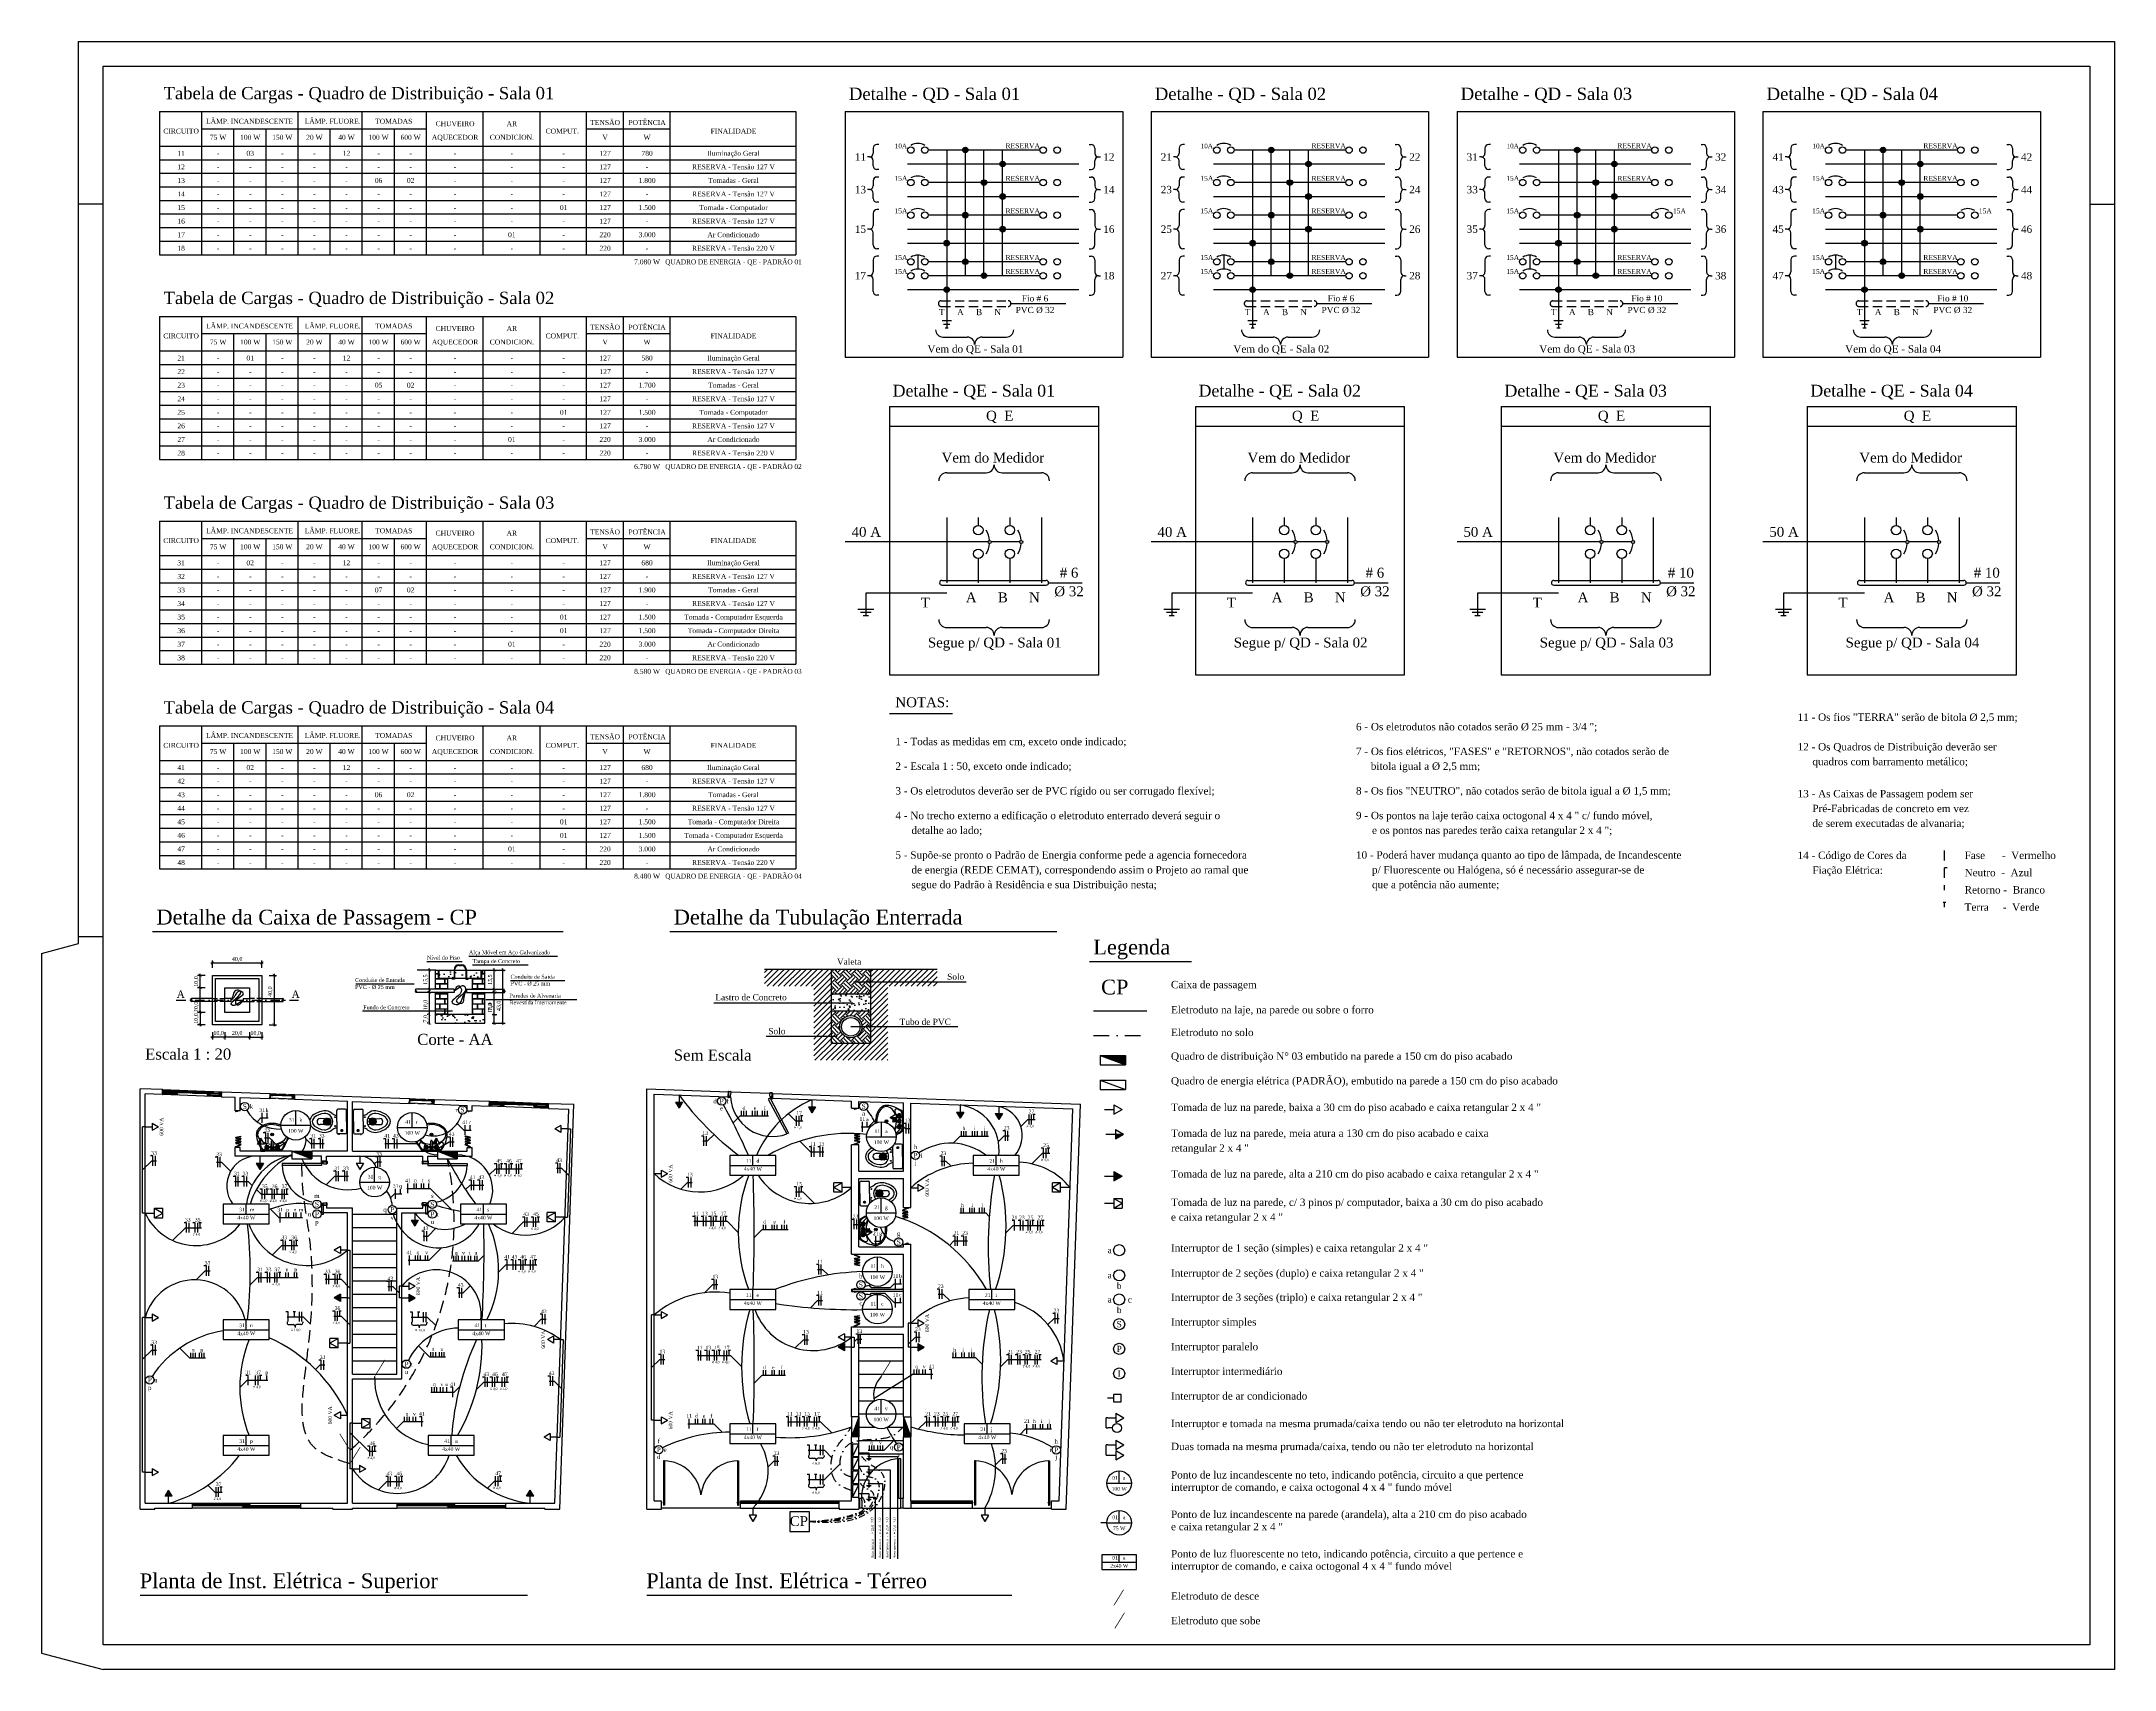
# Model space of a CAD drawing. Header units: millimetres. Extents: x 8900 to 13100, y 733 to 4033.
import ezdxf
from ezdxf.enums import TextEntityAlignment as Align

# ---------------------------------------------------------------- set-up
doc = ezdxf.new("R2010")
doc.units = ezdxf.units.MM
for name, pattern in [('DASHDOT', [25.4, 12.7, -6.35, 0, -6.35]), ('DASHED', [19.05, 12.7, -6.35]), ('HIDDEN', [0.375, 0.25, -0.125])]:
    doc.linetypes.add(name, pattern=pattern)
for name, color, linetype in [('001 - 0.350 Color', 1, 'Continuous'), ('002 - 0.150', 2, 'Continuous'), ('003 - 0.250', 3, 'Continuous'), ('004 - 0.350', 4, 'Continuous'), ('005 - 0.350 Color', 5, 'Continuous'), ('006 - 0.500', 6, 'Continuous'), ('010 - 0.050', 10, 'Continuous'), ('014 - 1.000', 14, 'Continuous')]:
    doc.layers.add(name, color=color, linetype=linetype)
doc.styles.add('style1', font='BOOKOS.TTF')
doc.styles.add('style2', font='BOOKOSBI.TTF')
doc.styles.add('style4', font='romantic.ttf')
doc.dimstyles.new('Externa', dxfattribs={"dimtxt": 10, "dimasz": 6, "dimexe": 5, "dimexo": 15, "dimgap": 2.5, "dimtad": 1, "dimdec": 1, "dimzin": 4, "dimtxsty": 'style4', "dimblk": 'ARCHTICK', "dimcen": 6, "dimdle": 3, "dimclrd": 256, "dimclre": 256, "dimclrt": 256, "dimadec": 4, "dimazin": 1, "dimtfac": 1, "dimtdec": 1, "dimtmove": 0, "dimatfit": 3, "dimldrblk": 'ARCHTICK', "dimfxl": 1, "dimlwd": -1, "dimlwe": -1, "dimarcsym": 0})
pattern_1 = [(50, (6549.74, 504.185), (31.88232, -2.78934), [3.33375, -36.67125]), (355, (6549.74, 504.185), (-6.1675, 33.4349), [2.667, -29.337]), (100.451, (6552.396, 503.952), (25.71494, 30.64542), [2.83325, -31.16575]), (46.1842, (6549.74, 513.075), (47.43883, -7.3574), [5.0006, -55.0069]), (96.6356, (6553.69, 512.46), (41.54574, 43.2995), [4.2499, -46.7486]), (351.184, (6549.74, 513.075), (41.5458, 43.2994), [4.0005, -44.0055]), (21, (6554.184, 510.852), (26.5326, -17.89647), [3.33375, -36.67125]), (326, (6554.184, 510.852), (10.81535, 32.2329), [2.667, -29.337]), (71.4514, (6556.395, 509.36), (37.34789, 14.3365), [2.83325, -31.16575]), (37.5, (6549.739, 504.185), (0.540506, 14.797132), [0, -28.9814, 0, -29.7815, 0, -29.448125]), (7.5, (6549.739, 504.185), (11.69344, 17.5316), [0, -16.9799, 0, -28.31465, 0, -11.223625]), (327.5, (6539.827, 504.185), (23.728354, -1.00253), [0, -11.1125, 0, -34.671, 0, -46.00575]), (317.5, (6535.382, 504.185), (25.92261, 4.44964), [0, -14.44625, 0, -23.0251, 0, -32.67075])]
pattern_2 = [(45, (4568.909, -1157.527), (2e-15, 22.45064), [15.875, -15.875]), (45, (4564.7, -1153.318), (2e-15, 22.45064), [15.875, -15.875]), (45, (4560.49, -1149.108), (2e-15, 22.45064), [15.875, -15.875]), (135, (4560.49, -1146.302), (-22.45064, 2e-15), [15.875, -15.875]), (135, (4564.7, -1142.092), (-22.45064, 2e-15), [15.875, -15.875]), (135, (4568.909, -1137.883), (-22.45064, 2e-15), [15.875, -15.875])]

# ---------------------------------------------------------------- blocks, each defined once
blk = doc.blocks.new('_ArchTick')
at = {"color": 0, "const_width": 0.15}
blk.add_lwpolyline([(-0.5, -0.5), (0.5, 0.5)], dxfattribs=at)
blk = doc.blocks.new('*D3')
at = {"layer": '010 - 0.050', "ltscale": 2.5}
for p, q in [((9371.2, 2143), (9371.2, 2037)), ((9361.2, 2140), (9376.2, 2140)), ((9361.2, 2040), (9376.2, 2040))]:
    blk.add_line(p, q, dxfattribs=at)
at = {"layer": 'DefPoints', "color": 0, "ltscale": 2.5}
for p in [(9346.2, 2140), (9346.2, 2040), (9371.2, 2040)]:
    blk.add_point(p, dxfattribs=at)
at = {"layer": '010 - 0.050', "ltscale": 2.5, "xscale": 6, "yscale": 6, "zscale": 6}
for p, rotation in [((9371.2, 2140), 90), ((9371.2, 2040), 270)]:
    blk.add_blockref('_ArchTick', p, dxfattribs=dict(at, rotation=rotation))
at = {"layer": '010 - 0.050', "ltscale": 2.5, "insert": (9363.8, 2107), "char_height": 8, "attachment_point": 5, "rotation": 90, "style": 'style4'}
blk.add_mtext('40,0', dxfattribs=at)
blk = doc.blocks.new('*D4')
at = {"layer": '010 - 0.050', "ltscale": 2.5}
for p, q in [((9221.2, 2112), (9221.2, 2143)), ((9231.2, 2140), (9216.2, 2140)), ((9231.2, 2115), (9216.2, 2115))]:
    blk.add_line(p, q, dxfattribs=at)
at = {"layer": 'DefPoints', "color": 0, "ltscale": 2.5}
for p in [(9221.2, 2140), (9246.2, 2140), (9246.2, 2115)]:
    blk.add_point(p, dxfattribs=at)
at = {"layer": '010 - 0.050', "ltscale": 2.5, "xscale": 6, "yscale": 6, "zscale": 6}
for p, rotation in [((9221.2, 2140), 90), ((9221.2, 2115), 270)]:
    blk.add_blockref('_ArchTick', p, dxfattribs=dict(at, rotation=rotation))
at = {"layer": '010 - 0.050', "ltscale": 2.5, "insert": (9213.8, 2127.5), "char_height": 8, "attachment_point": 5, "rotation": 90, "style": 'style4'}
blk.add_mtext('10,0', dxfattribs=at)
blk = doc.blocks.new('*D5')
at = {"layer": '010 - 0.050', "ltscale": 2.5}
for p, q in [((9246.2, 2025), (9246.2, 2010)), ((9271.2, 2025), (9271.2, 2010)), ((9274.2, 2015), (9243.2, 2015))]:
    blk.add_line(p, q, dxfattribs=at)
at = {"layer": 'DefPoints', "color": 0, "ltscale": 2.5}
for p in [(9246.2, 2040), (9271.2, 2040), (9246.2, 2015)]:
    blk.add_point(p, dxfattribs=at)
at = {"layer": '010 - 0.050', "ltscale": 2.5, "xscale": 6, "yscale": 6, "zscale": 6, "rotation": 180}
blk.add_blockref('_ArchTick', (9246.2, 2015), dxfattribs=at)
at = {"layer": '010 - 0.050', "ltscale": 2.5, "xscale": 6, "yscale": 6, "zscale": 6}
blk.add_blockref('_ArchTick', (9271.2, 2015), dxfattribs=at)
at = {"layer": '010 - 0.050', "ltscale": 2.5, "insert": (9258.7, 2022.3), "char_height": 8, "attachment_point": 5, "style": 'style4'}
blk.add_mtext('10,0', dxfattribs=at)
blk = doc.blocks.new('*D6')
at = {"layer": '010 - 0.050', "ltscale": 2.5}
for p, q in [((9321.2, 2025), (9321.2, 2010)), ((9346.2, 2025), (9346.2, 2010)), ((9318.2, 2015), (9349.2, 2015))]:
    blk.add_line(p, q, dxfattribs=at)
at = {"layer": 'DefPoints', "color": 0, "ltscale": 2.5}
for p in [(9321.2, 2040), (9346.2, 2040), (9346.2, 2015)]:
    blk.add_point(p, dxfattribs=at)
at = {"layer": '010 - 0.050', "ltscale": 2.5, "xscale": 6, "yscale": 6, "zscale": 6, "rotation": 180}
blk.add_blockref('_ArchTick', (9321.2, 2015), dxfattribs=at)
at = {"layer": '010 - 0.050', "ltscale": 2.5, "xscale": 6, "yscale": 6, "zscale": 6}
blk.add_blockref('_ArchTick', (9346.2, 2015), dxfattribs=at)
at = {"layer": '010 - 0.050', "ltscale": 2.5, "insert": (9333.7, 2022.3), "char_height": 8, "attachment_point": 5, "style": 'style4'}
blk.add_mtext('10,0', dxfattribs=at)
blk = doc.blocks.new('*D7')
at = {"layer": '010 - 0.050', "ltscale": 2.5}
for p, q in [((9271.2, 2025), (9271.2, 2010)), ((9321.2, 2025), (9321.2, 2010)), ((9324.2, 2015), (9268.2, 2015))]:
    blk.add_line(p, q, dxfattribs=at)
at = {"layer": 'DefPoints', "color": 0, "ltscale": 2.5}
for p in [(9271.2, 2040), (9321.2, 2040), (9271.2, 2015)]:
    blk.add_point(p, dxfattribs=at)
at = {"layer": '010 - 0.050', "ltscale": 2.5, "xscale": 6, "yscale": 6, "zscale": 6, "rotation": 180}
blk.add_blockref('_ArchTick', (9271.2, 2015), dxfattribs=at)
at = {"layer": '010 - 0.050', "ltscale": 2.5, "xscale": 6, "yscale": 6, "zscale": 6}
blk.add_blockref('_ArchTick', (9321.2, 2015), dxfattribs=at)
at = {"layer": '010 - 0.050', "ltscale": 2.5, "insert": (9296.2, 2022.3), "char_height": 8, "attachment_point": 5, "style": 'style4'}
blk.add_mtext('20,0', dxfattribs=at)
blk = doc.blocks.new('*D8')
at = {"layer": '010 - 0.050', "ltscale": 2.5}
for p, q in [((9231.2, 2115), (9216.2, 2115)), ((9221.2, 2115), (9221.2, 2121)), ((9221.2, 2065), (9221.2, 2115)), ((9231.2, 2065), (9216.2, 2065)), ((9221.2, 2065), (9221.2, 2059))]:
    blk.add_line(p, q, dxfattribs=at)
at = {"layer": 'DefPoints', "color": 0, "ltscale": 2.5}
for p in [(9221.2, 2115), (9246.2, 2115), (9246.2, 2065)]:
    blk.add_point(p, dxfattribs=at)
at = {"layer": '010 - 0.050', "ltscale": 2.5, "xscale": 6, "yscale": 6, "zscale": 6}
for p, rotation in [((9221.2, 2115), 270), ((9221.2, 2065), 90)]:
    blk.add_blockref('_ArchTick', p, dxfattribs=dict(at, rotation=rotation))
at = {"layer": '010 - 0.050', "ltscale": 2.5, "insert": (9213.8, 2076), "char_height": 8, "attachment_point": 5, "rotation": 90, "style": 'style4'}
blk.add_mtext('20,0', dxfattribs=at)
blk = doc.blocks.new('*D9')
at = {"layer": '010 - 0.050', "ltscale": 2.5}
for p, q in [((9231.2, 2065), (9216.2, 2065)), ((9221.2, 2068), (9221.2, 2037)), ((9231.2, 2040), (9216.2, 2040))]:
    blk.add_line(p, q, dxfattribs=at)
at = {"layer": 'DefPoints', "color": 0, "ltscale": 2.5}
for p in [(9246.2, 2065), (9221.2, 2040), (9246.2, 2040)]:
    blk.add_point(p, dxfattribs=at)
at = {"layer": '010 - 0.050', "ltscale": 2.5, "xscale": 6, "yscale": 6, "zscale": 6}
for p, rotation in [((9221.2, 2065), 90), ((9221.2, 2040), 270)]:
    blk.add_blockref('_ArchTick', p, dxfattribs=dict(at, rotation=rotation))
at = {"layer": '010 - 0.050', "ltscale": 2.5, "insert": (9213.8, 2052.5), "char_height": 8, "attachment_point": 5, "rotation": 90, "style": 'style4'}
blk.add_mtext('10,0', dxfattribs=at)
blk = doc.blocks.new('*D10')
at = {"layer": '010 - 0.050', "ltscale": 2.5}
for p, q in [((9349.2, 2165), (9243.2, 2165)), ((9246.2, 2155), (9246.2, 2170)), ((9346.2, 2155), (9346.2, 2170))]:
    blk.add_line(p, q, dxfattribs=at)
at = {"layer": 'DefPoints', "color": 0, "ltscale": 2.5}
for p in [(9246.2, 2165), (9246.2, 2140), (9346.2, 2140)]:
    blk.add_point(p, dxfattribs=at)
at = {"layer": '010 - 0.050', "ltscale": 2.5, "xscale": 6, "yscale": 6, "zscale": 6, "rotation": 180}
blk.add_blockref('_ArchTick', (9246.2, 2165), dxfattribs=at)
at = {"layer": '010 - 0.050', "ltscale": 2.5, "xscale": 6, "yscale": 6, "zscale": 6}
blk.add_blockref('_ArchTick', (9346.2, 2165), dxfattribs=at)
at = {"layer": '010 - 0.050', "ltscale": 2.5, "insert": (9296.2, 2172.3), "char_height": 8, "attachment_point": 5, "style": 'style4'}
blk.add_mtext('40,0', dxfattribs=at)
blk = doc.blocks.new('*D11')
at = {"layer": '010 - 0.050', "ltscale": 2.5}
for p, q in [((9813.1, 2150.6), (9839.5, 2150.6)), ((9834.5, 2040.1), (9834.5, 2153.6)), ((9813.1, 2043.1), (9839.5, 2043.1))]:
    blk.add_line(p, q, dxfattribs=at)
at = {"layer": 'DefPoints', "color": 0, "ltscale": 2.5}
for p in [(9798.1, 2150.6), (9834.5, 2150.6), (9798.1, 2043.1)]:
    blk.add_point(p, dxfattribs=at)
at = {"layer": '010 - 0.050', "ltscale": 2.5, "xscale": 6, "yscale": 6, "zscale": 6}
for p, rotation in [((9834.5, 2150.6), 90), ((9834.5, 2043.1), 270)]:
    blk.add_blockref('_ArchTick', p, dxfattribs=dict(at, rotation=rotation))
at = {"layer": '010 - 0.050', "ltscale": 2.5, "insert": (9827.1, 2078.1), "char_height": 8, "attachment_point": 5, "rotation": 90, "style": 'style4'}
blk.add_mtext('43,0', dxfattribs=at)
blk = doc.blocks.new('*D12')
at = {"layer": '010 - 0.050', "ltscale": 2.5}
for p, q in [((9813.1, 2150.6), (9822, 2150.6)), ((9817, 2108.8), (9817, 2153.6)), ((9813.1, 2111.8), (9822, 2111.8))]:
    blk.add_line(p, q, dxfattribs=at)
at = {"layer": 'DefPoints', "color": 0, "ltscale": 2.5}
for p in [(9798.1, 2150.6), (9817, 2150.6), (9798.1, 2111.8)]:
    blk.add_point(p, dxfattribs=at)
at = {"layer": '010 - 0.050', "ltscale": 2.5, "xscale": 6, "yscale": 6, "zscale": 6}
for p, rotation in [((9817, 2150.6), 90), ((9817, 2111.8), 270)]:
    blk.add_blockref('_ArchTick', p, dxfattribs=dict(at, rotation=rotation))
at = {"layer": '010 - 0.050', "ltscale": 2.5, "insert": (9809.5, 2131.2), "char_height": 8, "attachment_point": 5, "rotation": 90, "style": 'style4'}
blk.add_mtext('15,5', dxfattribs=at)
blk = doc.blocks.new('*D13')
at = {"layer": '010 - 0.050', "ltscale": 2.5}
for p, q in [((9683.1, 2150.6), (9681, 2150.6)), ((9686, 2108.8), (9686, 2153.6)), ((9683.1, 2111.8), (9681, 2111.8))]:
    blk.add_line(p, q, dxfattribs=at)
at = {"layer": 'DefPoints', "color": 0, "ltscale": 2.5}
for p in [(9686, 2150.6), (9698.1, 2150.6), (9698.1, 2111.8)]:
    blk.add_point(p, dxfattribs=at)
at = {"layer": '010 - 0.050', "ltscale": 2.5, "xscale": 6, "yscale": 6, "zscale": 6}
for p, rotation in [((9686, 2150.6), 90), ((9686, 2111.8), 270)]:
    blk.add_blockref('_ArchTick', p, dxfattribs=dict(at, rotation=rotation))
at = {"layer": '010 - 0.050', "ltscale": 2.5, "insert": (9678.6, 2131.2), "char_height": 8, "attachment_point": 5, "rotation": 90, "style": 'style4'}
blk.add_mtext('15,5', dxfattribs=at)
blk = doc.blocks.new('*D14')
at = {"layer": '010 - 0.050', "ltscale": 2.5}
for p, q in [((9813.1, 2105.6), (9822, 2105.6)), ((9817, 2057.6), (9817, 2108.6)), ((9813.1, 2060.6), (9822, 2060.6))]:
    blk.add_line(p, q, dxfattribs=at)
at = {"layer": 'DefPoints', "color": 0, "ltscale": 2.5}
for p in [(9798.1, 2105.6), (9817, 2105.6), (9798.1, 2060.6)]:
    blk.add_point(p, dxfattribs=at)
at = {"layer": '010 - 0.050', "ltscale": 2.5, "xscale": 6, "yscale": 6, "zscale": 6}
for p, rotation in [((9817, 2105.6), 90), ((9817, 2060.6), 270)]:
    blk.add_blockref('_ArchTick', p, dxfattribs=dict(at, rotation=rotation))
at = {"layer": '010 - 0.050', "ltscale": 2.5, "insert": (9809.6, 2074.5), "char_height": 8, "attachment_point": 5, "rotation": 90, "style": 'style4'}
blk.add_mtext('18,0', dxfattribs=at)
blk = doc.blocks.new('*D15')
at = {"layer": '010 - 0.050', "ltscale": 2.5}
for p, q in [((9813.1, 2060.6), (9822, 2060.6)), ((9817, 2060.6), (9817, 2085.8)), ((9817, 2040.1), (9817, 2060.6)), ((9813.1, 2043.1), (9822, 2043.1))]:
    blk.add_line(p, q, dxfattribs=at)
at = {"layer": 'DefPoints', "color": 0, "ltscale": 2.5}
for p in [(9798.1, 2060.6), (9817, 2060.6), (9798.1, 2043.1)]:
    blk.add_point(p, dxfattribs=at)
at = {"layer": '010 - 0.050', "ltscale": 2.5, "xscale": 6, "yscale": 6, "zscale": 6}
for p, rotation in [((9817, 2060.6), 90), ((9817, 2043.1), 270)]:
    blk.add_blockref('_ArchTick', p, dxfattribs=dict(at, rotation=rotation))
at = {"layer": '010 - 0.050', "ltscale": 2.5, "insert": (9809.6, 2076.2), "char_height": 8, "attachment_point": 5, "rotation": 90, "style": 'style4'}
blk.add_mtext('7,0', dxfattribs=at)
blk = doc.blocks.new('*D16')
at = {"layer": '010 - 0.050', "ltscale": 2.5}
for p, q in [((9683.1, 2105.6), (9681, 2105.6)), ((9686, 2057.6), (9686, 2108.6)), ((9683.1, 2060.6), (9681, 2060.6))]:
    blk.add_line(p, q, dxfattribs=at)
at = {"layer": 'DefPoints', "color": 0, "ltscale": 2.5}
for p in [(9686, 2105.6), (9698.1, 2105.6), (9698.1, 2060.6)]:
    blk.add_point(p, dxfattribs=at)
at = {"layer": '010 - 0.050', "ltscale": 2.5, "xscale": 6, "yscale": 6, "zscale": 6}
for p, rotation in [((9686, 2105.6), 90), ((9686, 2060.6), 270)]:
    blk.add_blockref('_ArchTick', p, dxfattribs=dict(at, rotation=rotation))
at = {"layer": '010 - 0.050', "ltscale": 2.5, "insert": (9678.6, 2079.9), "char_height": 8, "attachment_point": 5, "rotation": 90, "style": 'style4'}
blk.add_mtext('18,0', dxfattribs=at)
blk = doc.blocks.new('*D17')
at = {"layer": '010 - 0.050', "ltscale": 2.5}
for p, q in [((9683.1, 2060.6), (9681, 2060.6)), ((9686, 2040.1), (9686, 2063.6)), ((9683.1, 2043.1), (9681, 2043.1))]:
    blk.add_line(p, q, dxfattribs=at)
at = {"layer": 'DefPoints', "color": 0, "ltscale": 2.5}
for p in [(9686, 2060.6), (9698.1, 2060.6), (9698.1, 2043.1)]:
    blk.add_point(p, dxfattribs=at)
at = {"layer": '010 - 0.050', "ltscale": 2.5, "xscale": 6, "yscale": 6, "zscale": 6}
for p, rotation in [((9686, 2060.6), 90), ((9686, 2043.1), 270)]:
    blk.add_blockref('_ArchTick', p, dxfattribs=dict(at, rotation=rotation))
at = {"layer": '010 - 0.050', "ltscale": 2.5, "insert": (9678.6, 2051.8), "char_height": 8, "attachment_point": 5, "rotation": 90, "style": 'style4'}
blk.add_mtext('7,0', dxfattribs=at)

msp = doc.modelspace()

# ---------------------------------------------------------------- hatches: boundary and pattern name
at = {"layer": '001 - 0.350 Color', "ltscale": 2.5}
for points in [[(10198.61, 1883.2), (10184.21, 1883.2), (10191.41, 1870.73)], [(10467.95, 1873.6), (10453.55, 1873.6), (10460.75, 1861.13)], [(10631.54, 1844.19), (10631.54, 1851.39), (10619.07, 1851.39)], [(10768.14, 1862.89), (10753.74, 1862.89), (10760.94, 1850.42)], [(10846.58, 1860.09), (10832.18, 1860.09), (10839.38, 1847.62)], [(9337.11, 1797.84), (9344.31, 1797.84), (9344.31, 1810.32)], [(9692.55, 1797.84), (9699.75, 1797.84), (9699.75, 1810.32)], [(11075.42, 1817.98), (11075.42, 1808.38), (11092.05, 1817.98)], [(9349.45, 1759.04), (9335.05, 1759.04), (9342.25, 1746.57)], [(11072.42, 1723.38), (11089.05, 1732.98), (11072.42, 1742.58)], [(9663.2, 1644.04), (9648.8, 1644.04), (9656, 1631.57)], [(10570.34, 1627.14), (10570.34, 1619.94), (10582.81, 1619.94)], [(9492.88, 1486.42), (9505.35, 1479.22), (9505.35, 1493.62)], [(9644.15, 1493.62), (9644.15, 1479.22), (9656.62, 1486.42)], [(10514.07, 1386.42), (10526.54, 1379.22), (10526.54, 1393.62)], [(10675.34, 1379.22), (10687.81, 1386.42), (10675.34, 1393.62)], [(9150.05, 1084.34), (9164.45, 1084.34), (9157.25, 1096.82)], [(9882.72, 1084.34), (9897.12, 1084.34), (9889.92, 1096.82)]]:
    msp.add_hatch(color=256, dxfattribs=at).paths.add_polyline_path(points)
at = {"layer": '004 - 0.350', "ltscale": 2.5}
for points in [[(10777.18, 3812.88, 1), (10765.86, 3812.88, 1)], [(10852.66, 3784.58, 1), (10841.34, 3784.58, 1)], [(11396.95, 3812.88, 1), (11385.63, 3812.88, 1)], [(11472.42, 3784.58, 1), (11461.1, 3784.58, 1)], [(12016.71, 3812.88, 1), (12005.39, 3812.88, 1)], [(12092.19, 3784.58, 1), (12080.86, 3784.58, 1)], [(12636.48, 3812.88, 1), (12625.16, 3812.88, 1)], [(12711.95, 3784.58, 1), (12700.63, 3784.58, 1)], [(10814.92, 3746.85, 1), (10803.6, 3746.85, 1)], [(11434.68, 3746.85, 1), (11423.36, 3746.85, 1)], [(12054.45, 3746.85, 1), (12043.13, 3746.85, 1)], [(12674.21, 3746.85, 1), (12662.89, 3746.85, 1)], [(10852.66, 3718.54, 1), (10841.34, 3718.54, 1)], [(11472.42, 3718.54, 1), (11461.1, 3718.54, 1)], [(12092.19, 3718.54, 1), (12080.86, 3718.54, 1)], [(12711.95, 3718.54, 1), (12700.63, 3718.54, 1)], [(10777.18, 3680.81, 1), (10765.86, 3680.81, 1)], [(10852.66, 3652.51, 1), (10841.34, 3652.51, 1)], [(11396.95, 3680.81, 1), (11385.63, 3680.81, 1)], [(11472.42, 3652.51, 1), (11461.1, 3652.51, 1)], [(12016.71, 3680.81, 1), (12005.39, 3680.81, 1)], [(12092.19, 3652.51, 1), (12080.86, 3652.51, 1)], [(12636.48, 3680.81, 1), (12625.16, 3680.81, 1)], [(12711.95, 3652.51, 1), (12700.63, 3652.51, 1)], [(10739.45, 3624.2, 1), (10728.13, 3624.2, 1)], [(11359.21, 3624.2, 1), (11347.89, 3624.2, 1)], [(11978.98, 3624.2, 1), (11967.66, 3624.2, 1)], [(12598.74, 3624.2, 1), (12587.42, 3624.2, 1)], [(10777.18, 3586.47, 1), (10765.86, 3586.47, 1)], [(11396.95, 3586.47, 1), (11385.63, 3586.47, 1)], [(12016.71, 3586.47, 1), (12005.39, 3586.47, 1)], [(12636.48, 3586.47, 1), (12625.16, 3586.47, 1)], [(10739.45, 3529.86, 1), (10728.13, 3529.86, 1)], [(10814.92, 3558.17, 1), (10803.6, 3558.17, 1)], [(11359.21, 3529.86, 1), (11347.89, 3529.86, 1)], [(11434.68, 3558.17, 1), (11423.36, 3558.17, 1)], [(11978.98, 3529.86, 1), (11967.66, 3529.86, 1)], [(12054.45, 3558.17, 1), (12043.13, 3558.17, 1)], [(12598.74, 3529.86, 1), (12587.42, 3529.86, 1)], [(12674.21, 3558.17, 1), (12662.89, 3558.17, 1)]]:
    msp.add_hatch(color=256, dxfattribs=at).paths.add_polyline_path(points)
at = {"layer": '006 - 0.500', "ltscale": 2.5}
for points in [[(11044.85, 1977.58), (11096.05, 1958.38), (11096.05, 1977.58)], [(9447.25, 1768.44), (9447.25, 1783.44), (9407.25, 1783.44)], [(9742.25, 1768.44), (9742.25, 1783.44), (9702.25, 1783.44)], [(10540.94, 1204.94), (10555.94, 1204.94), (10555.94, 1244.94)], [(10645.94, 1244.94), (10645.94, 1204.94), (10660.94, 1204.94)]]:
    msp.add_hatch(color=256, dxfattribs=at).paths.add_polyline_path(points)
h = msp.add_hatch(color=256, dxfattribs=at)
h.paths.add_polyline_path([(10577.19, 1164.94, 1), (10574.69, 1164.94, 1)])
h.paths.add_polyline_path([(10577.19, 1137.44, 1), (10574.69, 1137.44, 1)])
h.paths.add_polyline_path([(10577.19, 1109.94, 1), (10574.69, 1109.94, 1)])
h.paths.add_polyline_path([(10577.19, 1082.44, 1), (10574.69, 1082.44, 1)])
at = {"layer": '010 - 0.050', "ltscale": 2.5}
h = msp.add_hatch(color=256, dxfattribs=at)
h.paths.add_polyline_path([(10817.56, 3018.41, 1), (10823.96, 3018.41, 1)])
h.paths.add_polyline_path([(10881.56, 3018.41, 1), (10887.96, 3018.41, 1)])
h = msp.add_hatch(color=256, dxfattribs=at)
h.paths.add_polyline_path([(11437.32, 3018.41, 1), (11443.72, 3018.41, 1)])
h.paths.add_polyline_path([(11501.32, 3018.41, 1), (11507.72, 3018.41, 1)])
h = msp.add_hatch(color=256, dxfattribs=at)
h.paths.add_polyline_path([(12057.08, 3018.41, 1), (12063.48, 3018.41, 1)])
h.paths.add_polyline_path([(12121.08, 3018.41, 1), (12127.48, 3018.41, 1)])
h = msp.add_hatch(color=256, dxfattribs=at)
h.paths.add_polyline_path([(12676.85, 3018.41, 1), (12683.25, 3018.41, 1)])
h.paths.add_polyline_path([(12740.85, 3018.41, 1), (12747.25, 3018.41, 1)])
h = msp.add_hatch(dxfattribs=at)
h.set_pattern_fill('AR-B816C', color=256, scale=0.05, style=0)
h.set_pattern_definition([(0, (2280.31, -772.821), (10.16, 10.16), [19.84375, -0.47625]), (0, (2270.15, -772.345), (10.16, 10.16), [19.84375, -0.47625]), (90, (2280.31, -772.821), (-10.16, 10.16), [-10.63625, 9.68375]), (90, (2279.834, -772.821), (-10.16, 10.16), [-10.63625, 9.68375])])
h.paths.add_polyline_path([(9698.12, 2067.51), (9698.12, 2060.58), (9723.12, 2060.58), (9723.12, 2067.51)])
h.paths.add_polyline_path([(9723.12, 2067.51), (9723.12, 2068.08), (9723.12, 2105.58), (9698.12, 2105.58), (9698.12, 2067.51)])
h.paths.add_polyline_path([(9723.12, 2111.83), (9723.12, 2133.08), (9704.37, 2133.08), (9704.37, 2150.58), (9698.12, 2150.58), (9698.12, 2111.83)])
h = msp.add_hatch(dxfattribs=at)
h.set_pattern_fill('AR-CONC', color=256, scale=0.175, style=0)
h.set_pattern_definition(pattern_1)
h.paths.add_polyline_path([(9705.37, 2150.58), (9705.37, 2134.08), (9735.62, 2134.08), (9735.62, 2150.58)])
h.paths.add_polyline_path([(9736.87, 2150.58), (9736.87, 2134.08), (9759.37, 2134.08), (9759.37, 2150.58)])
h.paths.add_polyline_path([(9790.87, 2150.58), (9760.62, 2150.58), (9760.62, 2134.08), (9790.87, 2134.08)])
h = msp.add_hatch(dxfattribs=at)
h.set_pattern_fill('AR-B816C', color=256, scale=0.05, style=0)
h.set_pattern_definition([(0, (2255.31, -772.821), (10.16, 10.16), [19.84375, -0.47625]), (0, (2245.15, -772.345), (10.16, 10.16), [19.84375, -0.47625]), (90, (2255.31, -772.821), (-10.16, 10.16), [-10.63625, 9.68375]), (90, (2254.834, -772.821), (-10.16, 10.16), [-10.63625, 9.68375])])
h.paths.add_polyline_path([(9798.12, 2150.58), (9791.87, 2150.58), (9791.87, 2133.08), (9773.12, 2133.08), (9773.12, 2111.83), (9798.12, 2111.83)])
h.paths.add_polyline_path([(9798.12, 2105.58), (9773.12, 2105.58), (9773.12, 2060.58), (9798.12, 2060.58)])
h = msp.add_hatch(dxfattribs=at)
h.set_pattern_fill('LINE', color=256, scale=2.5, angle=45, style=0)
h.set_pattern_definition([(45, (4568.909, -1157.527), (-5.61266, 5.61266), [])])
h.paths.add_polyline_path([(10499.54, 2152.81), (10364.54, 2152.81), (10364.54, 2117.81), (10464.54, 2117.81), (10464.54, 1967.81), (10614.54, 1967.81), (10614.54, 2117.81), (10714.54, 2117.81), (10714.54, 2152.81), (10579.54, 2152.81), (10579.54, 2002.81), (10499.54, 2002.81)])
h = msp.add_hatch(dxfattribs=at)
h.set_pattern_fill('EARTH', color=256, scale=2.5, angle=45, style=0)
h.set_pattern_definition(pattern_2)
h.paths.add_polyline_path([(10579.54, 2102.81), (10579.54, 2152.81), (10499.54, 2152.81), (10499.54, 2102.81)])
h = msp.add_hatch(dxfattribs=at)
h.set_pattern_fill('AR-CONC', color=256, scale=0.15, style=0)
h.set_pattern_definition([(50, (4568.91, -1157.527), (27.3277, -2.39086), [2.8575, -31.4325]), (355, (4568.91, -1157.527), (-5.28642, 28.6585), [2.286, -25.146]), (100.451, (4571.186, -1157.726), (22.04138, 26.2675), [2.4285, -26.7135]), (46.1842, (4568.91, -1149.907), (40.66186, -6.30635), [4.28625, -47.14875]), (96.6356, (4572.297, -1150.433), (35.61064, 37.11383), [3.64275, -40.07025]), (351.184, (4568.91, -1149.907), (35.6107, 37.11377), [3.429, -37.719]), (21, (4572.72, -1151.812), (22.74223, -15.33983), [2.8575, -31.4325]), (326, (4572.72, -1151.812), (9.2703, 27.6282), [2.286, -25.146]), (71.4514, (4574.614, -1153.09), (32.01247, 12.28843), [2.4285, -26.7135]), (37.5, (4568.909, -1157.527), (0.46329, 12.683256), [0, -24.8412, 0, -25.527, 0, -25.24125]), (7.5, (4568.909, -1157.527), (10.02295, 15.027086), [0, -14.5542, 0, -24.2697, 0, -9.62025]), (327.5, (4560.413, -1157.527), (20.33859, -0.859312), [0, -9.525, 0, -29.718, 0, -39.4335]), (317.5, (4556.603, -1157.527), (22.219377, 3.813974), [0, -12.3825, 0, -19.7358, 0, -28.0035])])
h.paths.add_polyline_path([(10579.54, 2067.81), (10579.54, 2102.81), (10499.54, 2102.81), (10499.54, 2067.81)])
h = msp.add_hatch(dxfattribs=at)
h.set_pattern_fill('AR-CONC', color=256, scale=0.175, style=0)
h.set_pattern_definition(pattern_1)
h.paths.add_polyline_path([(9698.12, 2060.58), (9698.12, 2043.08), (9798.12, 2043.08), (9798.12, 2060.58)])
h = msp.add_hatch(dxfattribs=at)
h.set_pattern_fill('EARTH', color=256, scale=2.5, angle=45, style=0)
h.set_pattern_definition(pattern_2)
h.paths.add_polyline_path([(10499.54, 2067.81), (10499.54, 2002.81), (10579.54, 2002.81), (10579.54, 2035.81), (10562.04, 2035.81, -1), (10517.04, 2035.81, -1), (10562.04, 2035.81), (10579.54, 2035.81), (10579.54, 2067.81)])

# ---------------------------------------------------------------- linework, layer by layer
at = {"layer": '001 - 0.350 Color', "ltscale": 2.5}
for p, q in [((10191.41, 1897.6), (10191.41, 1883.2)), ((10184.21, 1883.2), (10198.61, 1883.2)), ((10184.21, 1883.2), (10191.41, 1870.73)), ((10198.61, 1883.2), (10191.41, 1870.73)), ((10453.55, 1873.6), (10460.75, 1861.13)), ((10453.55, 1873.6), (10467.95, 1873.6)), ((10460.75, 1888), (10460.75, 1873.6)), ((10467.95, 1873.6), (10460.75, 1861.13)), ((10631.54, 1858.59), (10619.07, 1851.39)), ((10631.54, 1851.39), (10619.07, 1851.39)), ((10631.54, 1844.19), (10619.07, 1851.39)), ((10631.54, 1858.59), (10631.54, 1844.19)), ((10645.94, 1851.39), (10631.54, 1851.39)), ((10753.74, 1862.89), (10768.14, 1862.89)), ((10753.74, 1862.89), (10760.94, 1850.42)), ((10760.94, 1877.29), (10760.94, 1862.89)), ((10768.14, 1862.89), (10760.94, 1850.42)), ((10832.18, 1860.09), (10846.58, 1860.09)), ((10832.18, 1860.09), (10839.38, 1847.62)), ((10839.38, 1874.49), (10839.38, 1860.09)), ((10846.58, 1860.09), (10839.38, 1847.62)), ((11053.22, 1867.98), (11072.42, 1867.98)), ((11072.42, 1877.58), (11072.42, 1858.38)), ((11072.42, 1877.58), (11089.05, 1867.98)), ((11072.42, 1858.38), (11089.05, 1867.98)), ((9109.75, 1833.17), (9124.15, 1833.17)), ((9124.15, 1840.37), (9124.15, 1825.97)), ((9124.15, 1840.37), (9136.62, 1833.17)), ((9124.15, 1825.97), (9136.62, 1833.17)), ((9337.11, 1797.84), (9344.31, 1810.32)), ((9344.31, 1797.84), (9344.31, 1810.32)), ((9351.51, 1797.84), (9344.31, 1810.32)), ((9692.55, 1797.84), (9699.75, 1810.32)), ((9699.75, 1797.84), (9699.75, 1810.32)), ((9706.95, 1797.84), (9699.75, 1810.32)), ((9952.19, 1835.83), (9939.72, 1828.63)), ((9952.19, 1821.43), (9939.72, 1828.63)), ((9952.19, 1835.83), (9952.19, 1821.43)), ((9966.59, 1828.63), (9952.19, 1828.63)), ((11056.22, 1817.98), (11075.42, 1817.98)), ((11075.42, 1827.58), (11075.42, 1808.38)), ((11075.42, 1827.58), (11092.05, 1817.98)), ((11075.42, 1808.38), (11092.05, 1817.98)), ((11075.42, 1817.98), (11092.05, 1817.98)), ((9351.51, 1797.84), (9337.11, 1797.84)), ((9342.25, 1773.44), (9342.25, 1759.04)), ((9344.31, 1783.44), (9344.31, 1797.84)), ((9544.75, 1773.44), (9544.75, 1759.04)), ((9706.95, 1797.84), (9692.55, 1797.84)), ((9699.75, 1783.44), (9699.75, 1797.84)), ((9335.05, 1759.04), (9349.45, 1759.04)), ((9335.05, 1759.04), (9342.25, 1746.57)), ((9349.45, 1759.04), (9342.25, 1746.57)), ((9537.55, 1759.04), (9551.95, 1759.04)), ((9537.55, 1759.04), (9544.75, 1746.57)), ((9551.95, 1759.04), (9544.75, 1746.57)), ((10140.94, 1738.17), (10155.34, 1738.17)), ((10155.34, 1745.37), (10167.81, 1738.17)), ((10155.34, 1745.37), (10155.34, 1730.97)), ((10155.34, 1730.97), (10167.81, 1738.17)), ((11053.22, 1732.98), (11072.42, 1732.98)), ((11072.42, 1742.58), (11072.42, 1723.38)), ((11072.42, 1742.58), (11089.05, 1732.98)), ((11072.42, 1723.38), (11089.05, 1732.98)), ((10521.74, 1719.46), (10505.11, 1719.46)), ((10521.74, 1719.46), (10505.11, 1709.86)), ((10505.11, 1700.26), (10505.11, 1719.46)), ((10521.74, 1700.26), (10505.11, 1709.86)), ((10521.74, 1700.26), (10505.11, 1700.26)), ((10521.74, 1700.26), (10521.74, 1719.46)), ((10540.94, 1709.86), (10521.74, 1709.86)), ((10660.94, 1709.62), (10675.34, 1709.62)), ((10675.34, 1716.82), (10687.81, 1709.62)), ((10675.34, 1716.82), (10675.34, 1702.42)), ((10675.34, 1702.42), (10687.81, 1709.62)), ((10964.43, 1719.54), (10947.8, 1719.54)), ((10947.8, 1700.34), (10947.8, 1719.54)), ((10964.43, 1719.54), (10947.8, 1709.94)), ((10964.43, 1700.34), (10947.8, 1709.94)), ((10964.43, 1700.34), (10947.8, 1700.34)), ((10964.43, 1700.34), (10964.43, 1719.54)), ((10983.63, 1709.94), (10964.43, 1709.94)), ((11072.42, 1687.58), (11089.05, 1687.58)), ((11072.42, 1687.58), (11072.42, 1668.38)), ((11072.42, 1687.58), (11089.05, 1677.98)), ((11089.05, 1687.58), (11089.05, 1668.38)), ((9109.75, 1658.2), (9128.95, 1658.2)), ((9128.95, 1667.8), (9145.58, 1658.2)), ((9128.95, 1648.6), (9128.95, 1667.8)), ((9128.95, 1667.8), (9145.58, 1667.8)), ((9128.95, 1648.6), (9145.58, 1658.2)), ((9128.95, 1648.6), (9145.58, 1648.6)), ((9145.58, 1648.6), (9145.58, 1667.8)), ((9648.8, 1644.04), (9663.2, 1644.04)), ((9648.8, 1644.04), (9656, 1631.57)), ((9656, 1658.44), (9656, 1644.04)), ((9663.2, 1644.04), (9656, 1631.57)), ((9941.14, 1659.31), (9924.51, 1659.31)), ((9941.14, 1659.31), (9924.51, 1649.71)), ((9924.51, 1640.11), (9924.51, 1659.31)), ((9941.14, 1640.11), (9924.51, 1649.71)), ((9941.14, 1640.11), (9924.51, 1640.11)), ((9941.14, 1640.11), (9941.14, 1659.31)), ((9960.34, 1649.71), (9941.14, 1649.71)), ((11053.22, 1677.98), (11072.42, 1677.98)), ((11072.42, 1668.38), (11089.05, 1677.98)), ((11072.42, 1668.38), (11089.05, 1668.38)), ((10555.94, 1619.94), (10570.34, 1619.94)), ((10570.34, 1612.74), (10570.34, 1627.14)), ((10570.34, 1627.14), (10582.81, 1619.94)), ((10570.34, 1619.94), (10582.81, 1619.94)), ((10570.34, 1612.74), (10582.81, 1619.94)), ((9505.35, 1590.37), (9492.88, 1583.17)), ((9505.35, 1575.97), (9492.88, 1583.17)), ((9505.35, 1590.37), (9505.35, 1575.97)), ((9519.75, 1583.17), (9505.35, 1583.17)), ((9644.15, 1517.37), (9656.62, 1510.17)), ((9644.15, 1517.37), (9644.15, 1502.97)), ((9505.35, 1493.62), (9492.88, 1486.42)), ((9505.35, 1479.22), (9492.88, 1486.42)), ((9505.35, 1493.62), (9505.35, 1479.22)), ((9519.75, 1486.42), (9505.35, 1486.42)), ((9629.75, 1510.17), (9644.15, 1510.17)), ((9629.75, 1486.42), (9644.15, 1486.42)), ((9644.15, 1502.97), (9656.62, 1510.17)), ((9644.15, 1493.62), (9644.15, 1479.22)), ((9644.15, 1493.62), (9656.62, 1486.42)), ((9644.15, 1479.22), (9656.62, 1486.42)), ((9109.75, 1446.62), (9124.15, 1446.62)), ((9124.15, 1453.82), (9136.62, 1446.62)), ((9124.15, 1453.82), (9124.15, 1439.42)), ((9124.15, 1439.42), (9136.62, 1446.62)), ((10140.94, 1451.62), (10155.34, 1451.62)), ((10155.34, 1458.82), (10155.34, 1444.42)), ((10155.34, 1458.82), (10167.81, 1451.62)), ((10155.34, 1444.42), (10167.81, 1451.62)), ((10660.94, 1435.15), (10675.34, 1435.15)), ((10675.34, 1442.35), (10687.81, 1435.15)), ((10675.34, 1442.35), (10675.34, 1427.95)), ((10675.34, 1427.95), (10687.81, 1435.15)), ((9483.92, 1384.77), (9483.92, 1403.97)), ((9500.55, 1403.97), (9483.92, 1394.37)), ((9500.55, 1403.97), (9483.92, 1403.97)), ((9500.55, 1384.77), (9483.92, 1394.37)), ((9500.55, 1384.77), (9500.55, 1403.97)), ((9519.75, 1394.37), (9500.55, 1394.37)), ((9937.27, 1408.83), (9924.8, 1401.63)), ((9937.27, 1394.43), (9924.8, 1401.63)), ((9937.27, 1408.83), (9937.27, 1394.43)), ((9951.67, 1401.63), (9937.27, 1401.63)), ((10526.54, 1413.62), (10514.07, 1406.42)), ((10526.54, 1399.22), (10514.07, 1406.42)), ((10526.54, 1393.62), (10514.07, 1386.42)), ((10526.54, 1379.22), (10514.07, 1386.42)), ((10526.54, 1413.62), (10526.54, 1399.22)), ((10540.94, 1406.42), (10526.54, 1406.42)), ((10526.54, 1393.62), (10526.54, 1379.22)), ((10540.94, 1386.42), (10526.54, 1386.42)), ((10660.94, 1386.42), (10675.34, 1386.42)), ((10675.34, 1393.62), (10687.81, 1386.42)), ((10675.34, 1393.62), (10675.34, 1379.22)), ((10675.34, 1379.22), (10687.81, 1386.42)), ((9500.55, 1384.77), (9483.92, 1384.77)), ((10956.94, 1365.36), (10944.47, 1358.16)), ((10956.94, 1350.96), (10944.47, 1358.16)), ((10956.94, 1365.36), (10956.94, 1350.96)), ((10971.34, 1358.16), (10956.94, 1358.16)), ((11071.97, 1282.98), (11059.47, 1282.98)), ((11086.97, 1290.48), (11071.97, 1290.48)), ((11071.97, 1290.48), (11071.97, 1275.48)), ((11071.97, 1275.48), (11086.97, 1275.48)), ((11086.97, 1275.48), (11086.97, 1290.48)), ((9505.35, 1255.37), (9492.88, 1248.17)), ((9505.35, 1240.97), (9492.88, 1248.17)), ((9505.35, 1255.37), (9505.35, 1240.97)), ((9519.75, 1248.17), (9505.35, 1248.17)), ((9529.75, 1232.32), (9548.95, 1232.32)), ((9548.95, 1222.72), (9548.95, 1241.92)), ((9548.95, 1241.92), (9565.58, 1232.32)), ((9548.95, 1241.92), (9565.58, 1241.92)), ((9548.95, 1222.72), (9565.58, 1232.32)), ((9548.95, 1222.72), (9565.58, 1222.72)), ((9565.58, 1222.72), (9565.58, 1241.92)), ((10140.94, 1238.17), (10155.34, 1238.17)), ((10155.34, 1245.37), (10167.81, 1238.17)), ((10155.34, 1245.37), (10155.34, 1230.97)), ((10155.34, 1230.97), (10167.81, 1238.17)), ((11059.97, 1243.29), (11076.17, 1243.29)), ((11076.17, 1252.89), (11076.17, 1233.69)), ((11076.17, 1252.89), (11092.8, 1243.29)), ((11076.17, 1233.69), (11092.8, 1243.29)), ((9930.38, 1211.39), (9917.91, 1204.19)), ((9930.38, 1196.99), (9917.91, 1204.19)), ((9930.38, 1211.39), (9930.38, 1196.99)), ((9944.78, 1204.19), (9930.38, 1204.19)), ((11059.97, 1188.29), (11076.17, 1188.29)), ((11076.17, 1197.89), (11092.8, 1188.29)), ((11076.17, 1197.89), (11076.17, 1178.69)), ((11076.17, 1178.69), (11092.8, 1188.29)), ((11076.17, 1177.27), (11076.17, 1158.07)), ((11076.17, 1177.27), (11092.8, 1167.67)), ((9124.15, 1140.37), (9124.15, 1125.97)), ((9124.15, 1140.37), (9136.62, 1133.17)), ((9529.75, 1139.99), (9544.15, 1139.99)), ((9544.15, 1147.19), (9556.62, 1139.99)), ((9544.15, 1147.19), (9544.15, 1132.79)), ((9544.15, 1132.79), (9556.62, 1139.99)), ((11059.97, 1167.67), (11076.17, 1167.67)), ((11076.17, 1158.07), (11092.8, 1167.67)), ((9109.75, 1133.17), (9124.15, 1133.17)), ((9124.15, 1125.97), (9136.62, 1133.17)), ((9150.05, 1084.34), (9157.25, 1096.82)), ((9164.45, 1084.34), (9157.25, 1096.82)), ((9882.72, 1084.34), (9889.92, 1096.82)), ((9897.12, 1084.34), (9889.92, 1096.82)), ((9164.45, 1084.34), (9150.05, 1084.34)), ((9157.25, 1069.94), (9157.25, 1084.34)), ((9897.12, 1084.34), (9882.72, 1084.34)), ((9889.92, 1069.94), (9889.92, 1084.34)), ((10340.94, 1059.94), (10340.94, 1045.54)), ((10810.94, 1059.94), (10810.94, 1045.54)), ((10333.74, 1045.54), (10340.94, 1033.07)), ((10348.14, 1045.54), (10333.74, 1045.54)), ((10348.14, 1045.54), (10340.94, 1033.07)), ((10803.74, 1045.54), (10810.94, 1033.07)), ((10818.14, 1045.54), (10803.74, 1045.54)), ((10818.14, 1045.54), (10810.94, 1033.07))]:
    msp.add_line(p, q, dxfattribs=at)
msp.add_circle((11078.77, 1222.67), 9, dxfattribs=at)
at = {"layer": '002 - 0.150'}
for p, q in [((8974.75, 4032.94), (13099.75, 4032.94)), ((8974.75, 2204.55), (8974.75, 4032.94)), ((13099.75, 4032.94), (13099.75, 732.94)), ((13049.75, 3702.94), (13099.75, 3702.94)), ((8899.75, 2184.45), (8974.75, 2204.55)), ((8899.75, 2184.45), (8899.75, 766.44)), ((10380.91, 1900.85), (10380.56, 1890.86)), ((9477.25, 1763.24), (9467.25, 1763.24)), ((9672.25, 1763.24), (9682.25, 1763.24)), ((9477.25, 1673.64), (9467.25, 1673.64)), ((9672.25, 1673.64), (9682.25, 1673.64)), ((10556.14, 1059.94), (10556.14, 1079.94)), ((10645.74, 1059.94), (10645.74, 1079.94)), ((8899.75, 766.44), (9024.75, 732.94)), ((13099.75, 732.94), (9024.75, 732.94))]:
    msp.add_line(p, q, dxfattribs=at)
at = {"layer": '002 - 0.150', "ltscale": 2.5}
for p, q in [((10528.13, 3890.71), (10528.13, 3393.07)), ((10528.13, 3890.71), (11090.39, 3890.71)), ((11090.39, 3890.71), (11090.39, 3393.07)), ((11147.89, 3890.71), (11147.89, 3393.07)), ((11147.89, 3890.71), (11710.16, 3890.71)), ((11710.16, 3890.71), (11710.16, 3393.07)), ((11767.66, 3890.71), (12329.92, 3890.71)), ((11767.66, 3890.71), (11767.66, 3393.07)), ((12329.92, 3890.71), (12329.92, 3393.07)), ((12387.42, 3890.71), (12387.42, 3393.07)), ((12387.42, 3890.71), (12949.69, 3890.71)), ((12949.69, 3890.71), (12949.69, 3393.07)), ((9139.13, 3793.21), (10428.13, 3793.21)), ((9139.13, 3765.71), (10428.13, 3765.71)), ((9139.13, 3738.21), (10428.13, 3738.21)), ((9024.75, 3702.94), (8974.75, 3702.94)), ((9139.13, 3710.71), (10428.13, 3710.71)), ((9139.13, 3683.21), (10428.13, 3683.21)), ((9139.13, 3655.71), (10428.13, 3655.71)), ((9139.13, 3628.21), (10428.13, 3628.21)), ((9139.13, 3378.21), (10428.13, 3378.21)), ((10528.13, 3393.07), (11090.39, 3393.07)), ((11147.89, 3393.07), (11710.16, 3393.07)), ((11767.66, 3393.07), (12329.92, 3393.07)), ((12387.42, 3393.07), (12949.69, 3393.07)), ((9139.13, 3350.71), (10428.13, 3350.71)), ((9139.13, 3323.21), (10428.13, 3323.21)), ((9139.13, 3295.71), (10428.13, 3295.71)), ((10617.78, 3293.07), (10617.78, 2749.07)), ((10617.78, 3293.07), (11041.78, 3293.07)), ((11041.78, 2749.07), (11041.78, 3293.07)), ((11237.55, 3293.07), (11237.55, 2749.07)), ((11237.55, 3293.07), (11661.55, 3293.07)), ((11661.55, 2749.07), (11661.55, 3293.07)), ((11857.31, 3293.07), (12281.31, 3293.07)), ((11857.31, 3293.07), (11857.31, 2749.07)), ((12281.31, 2749.07), (12281.31, 3293.07)), ((12477.08, 3293.07), (12477.08, 2749.07)), ((12477.08, 3293.07), (12901.08, 3293.07)), ((12901.08, 2749.07), (12901.08, 3293.07)), ((9139.13, 3268.21), (10428.13, 3268.21)), ((9139.13, 3240.71), (10428.13, 3240.71)), ((10617.78, 3253.07), (11041.78, 3253.07)), ((11237.55, 3253.07), (11661.55, 3253.07)), ((11857.31, 3253.07), (12281.31, 3253.07)), ((12477.08, 3253.07), (12901.08, 3253.07)), ((9139.13, 3213.21), (10428.13, 3213.21)), ((9139.13, 2963.21), (10428.13, 2963.21)), ((9139.13, 2935.71), (10428.13, 2935.71)), ((9139.13, 2908.21), (10428.13, 2908.21)), ((9139.13, 2880.71), (10428.13, 2880.71)), ((9139.13, 2853.21), (10428.13, 2853.21)), ((9139.13, 2825.71), (10428.13, 2825.71)), ((9139.13, 2798.21), (10428.13, 2798.21)), ((10617.78, 2749.07), (11041.78, 2749.07)), ((11237.55, 2749.07), (11661.55, 2749.07)), ((11857.31, 2749.07), (12281.31, 2749.07)), ((12477.08, 2749.07), (12901.08, 2749.07)), ((9139.13, 2548.21), (10428.13, 2548.21)), ((9139.13, 2520.71), (10428.13, 2520.71)), ((9139.13, 2493.21), (10428.13, 2493.21)), ((9139.13, 2465.71), (10428.13, 2465.71)), ((9139.13, 2438.21), (10428.13, 2438.21)), ((9139.13, 2410.71), (10428.13, 2410.71)), ((9139.13, 2383.21), (10428.13, 2383.21)), ((9024.75, 2217.94), (8974.75, 2217.94)), ((9680.8, 2168.26), (9751.9, 2168.26)), ((9765.8, 2179.01), (9945.47, 2179.01)), ((9773.22, 2161.19), (9885.51, 2161.19)), ((9655.02, 2122.44), (9536.45, 2122.44)), ((9735.62, 2111.83), (9658.44, 2111.83)), ((9735.62, 2105.58), (9658.44, 2105.58)), ((9735.62, 2111.83), (9735.62, 2105.58)), ((9760.62, 2111.83), (9760.62, 2105.58)), ((9760.62, 2111.83), (9837.79, 2111.83)), ((9760.62, 2105.58), (9837.79, 2105.58)), ((9850.34, 2129.51), (9959.79, 2129.51)), ((10772.89, 2126.53), (10544.77, 2126.53)), ((9246.19, 2093.08), (9203.69, 2093.08)), ((9246.19, 2086.83), (9203.69, 2086.83)), ((9283.69, 2093.08), (9271.19, 2093.08)), ((9283.69, 2086.83), (9271.19, 2086.83)), ((9283.69, 2093.08), (9283.69, 2086.83)), ((9308.69, 2093.08), (9321.19, 2093.08)), ((9308.69, 2093.08), (9308.69, 2086.83)), ((9308.69, 2086.83), (9321.19, 2086.83)), ((9346.19, 2093.08), (9388.69, 2093.08)), ((9346.19, 2086.83), (9388.69, 2086.83)), ((9732.27, 2067.51), (9550.41, 2067.51)), ((9800.22, 2091.14), (9984.21, 2091.14)), ((10262.18, 2084.52), (10543.63, 2084.52)), ((10367.72, 2016.51), (10511.84, 2016.51)), ((10756.38, 2035.81), (10539.54, 2035.81)), ((9099.75, 1057.94), (9099.75, 1909.94)), ((9145.13, 1908.33), (9099.75, 1909.94)), ((9109.75, 1069.94), (9109.75, 1899.58)), ((9144.77, 1898.33), (9109.75, 1899.58)), ((9264.7, 1894.06), (9292.25, 1893.07)), ((9265.05, 1904.09), (9362.62, 1900.7)), ((9292.25, 1865.74), (9292.25, 1893.07)), ((9302.25, 1892.72), (9362.27, 1890.57)), ((9302.25, 1865.74), (9302.25, 1892.72)), ((9412.59, 1898.79), (9645.12, 1890.49)), ((10125.94, 1057.94), (10125.94, 1909.94)), ((10125.94, 1909.94), (10291.37, 1904.04)), ((10140.94, 1074.94), (10140.94, 1899.4)), ((10140.94, 1899.4), (10291.01, 1894.05)), ((10291.01, 1894.05), (10291.37, 1904.04)), ((10296.87, 1903.85), (10375.42, 1901.05)), ((10380.56, 1890.86), (10540.94, 1885.14)), ((10380.91, 1900.85), (11004.53, 1878.61)), ((9302.25, 1865.74), (9292.25, 1865.74)), ((9412.23, 1888.79), (9519.75, 1884.96)), ((9519.75, 1783.44), (9519.75, 1884.96)), ((9529.75, 1884.6), (9644.77, 1880.5)), ((9529.75, 1783.44), (9529.75, 1884.6)), ((9694.73, 1878.72), (9762.25, 1876.31)), ((9695.09, 1888.71), (9807.15, 1884.71)), ((9762.25, 1865.74), (9762.25, 1876.31)), ((9762.25, 1865.74), (9772.25, 1865.74)), ((9772.25, 1865.74), (9772.25, 1875.95)), ((9772.25, 1875.95), (9806.79, 1874.72)), ((9926.71, 1870.44), (9967.99, 1868.97)), ((9927.07, 1880.43), (9978.34, 1878.61)), ((9940.09, 1069.94), (9967.99, 1868.97)), ((9949.68, 1057.94), (9978.34, 1878.61)), ((10540.94, 1871.01), (10540.94, 1885.14)), ((10540.94, 1871.01), (10555.94, 1871.01)), ((10555.94, 1884.6), (10645.94, 1881.39)), ((10555.94, 1871.01), (10555.94, 1884.6)), ((10645.94, 1742.94), (10645.94, 1881.39)), ((10660.94, 1880.86), (10989.19, 1869.15)), ((10660.94, 1669.74), (10660.94, 1880.86)), ((10961.45, 1074.94), (10989.19, 1869.15)), ((10975.87, 1057.94), (11004.53, 1878.61)), ((9292.25, 1773.44), (9292.25, 1791.14)), ((9302.25, 1791.14), (9292.25, 1791.14)), ((9407.25, 1773.44), (9292.25, 1773.44)), ((9302.25, 1783.44), (9302.25, 1791.14)), ((9407.25, 1783.44), (9302.25, 1783.44)), ((9519.75, 1783.44), (9447.25, 1783.44)), ((9467.25, 1773.44), (9447.25, 1773.44)), ((9467.25, 1763.24), (9467.25, 1773.44)), ((9477.25, 1773.44), (9672.25, 1773.44)), ((9477.25, 1763.24), (9477.25, 1773.44)), ((9529.75, 1783.44), (9702.25, 1783.44)), ((9672.25, 1763.24), (9672.25, 1773.44)), ((9682.25, 1763.24), (9682.25, 1773.44)), ((9682.25, 1773.44), (9702.25, 1773.44)), ((9742.25, 1783.44), (9762.25, 1783.44)), ((9742.25, 1773.44), (9772.25, 1773.44)), ((9762.25, 1783.44), (9762.25, 1791.14)), ((9762.25, 1791.14), (9772.25, 1791.14)), ((9772.25, 1773.44), (9772.25, 1791.14)), ((10540.94, 1574.94), (10540.94, 1796.41)), ((10555.94, 1796.41), (10540.94, 1796.41)), ((10555.94, 1742.94), (10555.94, 1796.41)), ((10555.94, 1742.94), (10645.94, 1742.94)), ((10555.94, 1727.94), (10645.94, 1727.94)), ((10555.94, 1589.94), (10555.94, 1727.94)), ((10645.94, 1669.74), (10645.94, 1727.94)), ((9467.25, 1673.64), (9467.25, 1658.44)), ((9519.75, 1658.44), (9467.25, 1658.44)), ((9477.25, 1673.64), (9477.25, 1668.44)), ((9529.75, 1668.44), (9477.25, 1668.44)), ((9519.75, 1069.94), (9519.75, 1658.44)), ((9529.75, 1331.94), (9529.75, 1668.44)), ((9529.75, 1655.94), (9619.75, 1655.94)), ((9619.75, 1331.94), (9619.75, 1668.44)), ((9619.75, 1668.44), (9672.25, 1668.44)), ((9629.75, 1658.44), (9682.25, 1658.44)), ((9629.75, 1321.94), (9629.75, 1658.44)), ((9672.25, 1668.44), (9672.25, 1673.64)), ((9682.25, 1658.44), (9682.25, 1673.64)), ((10645.94, 1669.74), (10660.94, 1669.74)), ((9529.75, 1628.94), (9619.75, 1628.94)), ((9529.75, 1601.94), (9619.75, 1601.94)), ((9529.75, 1574.94), (9619.75, 1574.94)), ((10540.94, 1574.94), (10645.94, 1574.94)), ((10555.94, 1589.94), (10645.94, 1589.94)), ((10645.94, 1589.94), (10645.94, 1595.14)), ((10645.94, 1595.14), (10660.94, 1595.14)), ((10645.94, 1427.94), (10645.94, 1574.94)), ((10660.94, 1244.94), (10660.94, 1595.14)), ((9529.75, 1547.94), (9619.75, 1547.94)), ((9529.75, 1520.94), (9619.75, 1520.94)), ((9529.75, 1493.94), (9619.75, 1493.94)), ((9529.75, 1466.94), (9619.75, 1466.94)), ((9529.75, 1439.94), (9619.75, 1439.94)), ((9529.75, 1412.94), (9619.75, 1412.94)), ((10540.94, 1427.94), (10645.94, 1427.94)), ((10540.94, 1244.94), (10540.94, 1427.94)), ((10555.94, 1412.94), (10645.94, 1412.94)), ((10555.94, 1244.94), (10555.94, 1412.94)), ((10645.94, 1244.94), (10645.94, 1412.94)), ((9529.75, 1385.94), (9619.75, 1385.94)), ((9529.75, 1358.94), (9619.75, 1358.94)), ((10555.94, 1385.94), (10645.94, 1385.94)), ((10555.94, 1358.94), (10645.94, 1358.94)), ((9529.75, 1331.94), (9619.75, 1331.94)), ((9529.75, 1069.94), (9529.75, 1321.94)), ((9529.75, 1321.94), (9629.75, 1321.94)), ((10555.94, 1331.94), (10645.94, 1331.94)), ((10555.94, 1304.94), (10645.94, 1304.94)), ((10555.94, 1277.94), (10587.86, 1277.94)), ((10614.02, 1277.94), (10645.94, 1277.94)), ((10555.94, 1250.94), (10570.94, 1250.94)), ((10555.94, 1223.94), (10587.86, 1223.94)), ((10614.02, 1223.94), (10645.94, 1223.94)), ((10630.94, 1250.94), (10645.94, 1250.94)), ((10540.94, 1074.94), (10540.94, 1204.94)), ((10555.94, 1189.94), (10555.94, 1204.94)), ((10555.94, 1196.94), (10645.94, 1196.94)), ((10645.94, 1079.94), (10645.94, 1204.94)), ((10660.94, 1074.94), (10660.94, 1204.94)), ((10555.94, 1169.94), (10645.94, 1169.94)), ((10555.94, 1162.44), (10555.94, 1164.94)), ((10555.94, 1134.94), (10555.94, 1137.44)), ((10577.19, 1164.94), (10633.88, 1164.94)), ((10577.19, 1137.44), (10618.88, 1137.44)), ((10555.94, 1107.44), (10555.94, 1109.94)), ((10577.19, 1109.94), (10603.88, 1109.94)), ((9099.75, 1057.94), (9129.75, 1057.94)), ((9109.75, 1069.94), (9204.75, 1069.94)), ((9129.75, 1057.94), (9129.75, 1059.94)), ((9129.75, 1059.94), (9204.75, 1059.94)), ((9204.75, 1069.94), (9204.75, 1059.94)), ((9424.75, 1069.94), (9519.75, 1069.94)), ((9424.75, 1069.94), (9424.75, 1059.94)), ((9424.75, 1059.94), (9489.75, 1059.94)), ((9489.75, 1057.94), (9489.75, 1059.94)), ((9489.75, 1057.94), (9529.75, 1057.94)), ((9529.75, 1069.94), (9619.75, 1069.94)), ((9529.75, 1059.94), (9619.75, 1059.94)), ((9529.75, 1057.94), (9529.75, 1059.94)), ((9619.75, 1069.94), (9619.75, 1059.94)), ((9839.75, 1069.94), (9940.09, 1069.94)), ((9839.75, 1069.94), (9839.75, 1059.94)), ((9839.75, 1059.94), (9919.75, 1059.94)), ((9919.75, 1057.94), (9919.75, 1059.94)), ((9919.75, 1057.94), (9949.68, 1057.94)), ((10125.94, 1057.94), (10155.94, 1057.94)), ((10140.94, 1074.94), (10155.94, 1074.94)), ((10155.94, 1057.94), (10155.94, 1074.94)), ((10315.94, 1059.94), (10155.94, 1059.94)), ((10155.94, 1059.94), (10155.94, 1059.94)), ((10315.94, 1074.94), (10540.94, 1074.94)), ((10315.94, 1059.94), (10315.94, 1074.94)), ((10315.94, 1059.94), (10515.94, 1059.94)), ((10515.94, 1059.94), (10515.94, 1074.94)), ((10515.94, 1059.94), (10515.94, 1057.94)), ((10515.94, 1057.94), (10555.94, 1057.94)), ((10555.94, 1079.94), (10555.94, 1082.44)), ((10556.14, 1079.94), (10555.94, 1079.94)), ((10555.94, 1059.94), (10556.14, 1059.94)), ((10555.94, 1059.94), (10555.94, 1057.94)), ((10555.94, 1059.94), (10556.14, 1059.94)), ((10561.64, 1059.94), (10640.24, 1059.94)), ((10577.19, 1082.44), (10588.88, 1082.44)), ((10645.74, 1079.94), (10645.94, 1079.94)), ((10646.24, 1059.94), (10785.94, 1059.94)), ((10660.94, 1074.94), (10660.94, 1059.94)), ((10660.94, 1074.94), (10785.94, 1074.94)), ((10785.94, 1059.94), (10785.94, 1074.94)), ((10785.94, 1059.94), (10945.94, 1059.94)), ((10945.94, 1074.94), (10961.45, 1074.94)), ((10945.94, 1057.94), (10945.94, 1074.94)), ((10945.94, 1057.94), (10975.87, 1057.94))]:
    msp.add_line(p, q, dxfattribs=at)
at = {"layer": '002 - 0.150', "linetype": 'HIDDEN', "ltscale": 40}
for p, q in [((9246.19, 2093.08), (9271.19, 2093.08)), ((9271.19, 2086.83), (9246.19, 2086.83)), ((9346.19, 2093.08), (9321.19, 2093.08)), ((9321.19, 2086.83), (9346.19, 2086.83))]:
    msp.add_line(p, q, dxfattribs=at)
at = {"layer": '002 - 0.150', "linetype": 'Continuous'}
for p, q in [((9144.77, 1898.33), (9145.13, 1908.33)), ((9264.7, 1894.06), (9265.05, 1904.09)), ((9806.79, 1874.72), (9807.15, 1884.71)), ((9926.71, 1870.44), (9927.07, 1880.47))]:
    msp.add_line(p, q, dxfattribs=at)
at = {"layer": '002 - 0.150', "linetype": 'DASHED'}
for p, q in [((9362.62, 1900.57), (9362.27, 1890.57)), ((9412.23, 1888.79), (9362.27, 1890.57)), ((9362.62, 1900.57), (9412.59, 1898.79)), ((9412.59, 1898.79), (9412.23, 1888.79)), ((9645.12, 1890.49), (9644.77, 1880.5)), ((9645.12, 1890.49), (9695.09, 1888.71)), ((9694.73, 1878.72), (9644.77, 1880.5)), ((9695.09, 1888.71), (9694.73, 1878.72))]:
    msp.add_line(p, q, dxfattribs=at)
at = {"layer": '002 - 0.150', "ltscale": 100}
for p, q in [((10618.88, 1137.44), (10618.88, 957.33)), ((10633.88, 1164.94), (10633.88, 957.33)), ((10603.88, 1109.94), (10603.88, 957.33)), ((10588.88, 1082.44), (10588.88, 957.33))]:
    msp.add_line(p, q, dxfattribs=at)
at = {"layer": '002 - 0.150', "ltscale": 2.5}
for points in [[(9663.12, 2150.58, 0, 2, 0), (9666.66, 2154.11, 0, 0, 0), (9680.8, 2168.26, 0, 0, 0)], [(9748.12, 2161.33, 0, 2, 0), (9751.65, 2164.86, 0, 0, 0), (9765.8, 2179.01, 0, 0, 0)], [(9762.62, 2150.58, 0, 2, 0), (9766.15, 2154.11, 0, 0, 0), (9773.22, 2161.19, 0, 0, 0)], [(9665.63, 2111.83, 0, 2, 0), (9662.1, 2115.36, 0, 0, 0), (9655.02, 2122.44, 0, 0, 0)], [(9832.66, 2111.83, 0, 2, 0), (9836.2, 2115.36, 0, 0, 0), (9850.34, 2129.51, 0, 0, 0)], [(9739.2, 2060.58, 0, 2, 0), (9735.67, 2064.11, 0, 0, 0), (9732.27, 2067.51, 0, 0, 0)], [(9793.28, 2084.21, 0, 2, 0), (9796.82, 2087.74, 0, 0, 0), (9800.22, 2091.14, 0, 0, 0)]]:
    msp.add_lwpolyline(points, format="xyseb", dxfattribs=at)
for points in [[(9658.44, 2105.58), (9660.01, 2107.38), (9658.44, 2109.17), (9656.88, 2110.5), (9658.44, 2111.83)], [(9837.79, 2105.58), (9839.35, 2107.38), (9837.79, 2109.17), (9836.23, 2110.5), (9837.79, 2111.83)], [(9203.69, 2086.83), (9205.26, 2088.86), (9203.69, 2090.89), (9202.13, 2091.98), (9203.69, 2093.08)], [(9388.69, 2086.83), (9387.13, 2088.86), (9388.69, 2090.89), (9390.26, 2091.98), (9388.69, 2093.08)]]:
    msp.add_spline(points, degree=3, dxfattribs=at)
for points in [[(9658.44, 2105.58), (9657.67, 2106.3), (9656.12, 2107.35), (9657.61, 2108.55), (9658.44, 2109.17)], [(9837.79, 2105.58), (9837.02, 2106.3), (9835.47, 2107.35), (9836.96, 2108.55), (9837.79, 2109.17)]]:
    msp.add_open_spline(points, degree=3, knots=[0, 0, 0, 0, 14.9072132, 29.8171514, 29.8171514, 29.8171514, 29.8171514], dxfattribs=at)
for points in [[(9203.69, 2086.83), (9202.93, 2087.49), (9201.41, 2088.81), (9202.76, 2090.32), (9203.69, 2090.89)], [(9388.69, 2086.83), (9389.45, 2087.49), (9390.97, 2088.81), (9389.63, 2090.32), (9388.69, 2090.89)]]:
    msp.add_open_spline(points, degree=3, dxfattribs=at)
at = {"layer": '003 - 0.250', "ltscale": 2.5}
for p, q in [((10596.05, 3824.2), (10592.28, 3824.2)), ((11022.47, 3824.2), (11026.24, 3824.2)), ((11022.47, 3824.2), (11022.47, 3824.2)), ((11215.82, 3824.2), (11212.04, 3824.2)), ((11642.23, 3824.2), (11646.01, 3824.2)), ((11642.23, 3824.2), (11642.23, 3824.2)), ((11835.58, 3824.2), (11831.81, 3824.2)), ((12262, 3824.2), (12262, 3824.2)), ((12262, 3824.2), (12265.77, 3824.2)), ((12455.35, 3824.2), (12451.57, 3824.2)), ((12881.76, 3824.2), (12881.76, 3824.2)), ((12881.76, 3824.2), (12885.53, 3824.2)), ((10577.18, 3798.73), (10573.41, 3798.73)), ((10577.18, 3798.73), (10573.41, 3798.73)), ((10584.73, 3816.66), (10584.73, 3806.28)), ((10584.73, 3780.81), (10584.73, 3791.19)), ((11033.79, 3816.66), (11033.79, 3806.28)), ((11033.79, 3780.81), (11033.79, 3791.19)), ((11041.34, 3798.73), (11045.11, 3798.73)), ((11041.34, 3798.73), (11045.11, 3798.73)), ((11196.95, 3798.73), (11193.18, 3798.73)), ((11196.95, 3798.73), (11193.18, 3798.73)), ((11204.5, 3816.66), (11204.5, 3806.28)), ((11204.5, 3780.81), (11204.5, 3791.19)), ((11653.55, 3816.66), (11653.55, 3806.28)), ((11653.55, 3780.81), (11653.55, 3791.19)), ((11661.1, 3798.73), (11664.87, 3798.73)), ((11661.1, 3798.73), (11664.87, 3798.73)), ((11816.71, 3798.73), (11812.94, 3798.73)), ((11816.71, 3798.73), (11812.94, 3798.73)), ((11824.26, 3816.66), (11824.26, 3806.28)), ((11824.26, 3780.81), (11824.26, 3791.19)), ((12273.32, 3816.66), (12273.32, 3806.28)), ((12273.32, 3780.81), (12273.32, 3791.19)), ((12280.86, 3798.73), (12284.64, 3798.73)), ((12280.86, 3798.73), (12284.64, 3798.73)), ((12436.48, 3798.73), (12432.7, 3798.73)), ((12436.48, 3798.73), (12432.7, 3798.73)), ((12444.02, 3816.66), (12444.02, 3806.28)), ((12444.02, 3780.81), (12444.02, 3791.19)), ((12893.08, 3816.66), (12893.08, 3806.28)), ((12893.08, 3780.81), (12893.08, 3791.19)), ((12900.63, 3798.73), (12904.4, 3798.73)), ((12900.63, 3798.73), (12904.4, 3798.73)), ((10584.73, 3750.62), (10584.73, 3740.24)), ((10596.05, 3773.26), (10592.28, 3773.26)), ((10596.05, 3758.17), (10592.28, 3758.17)), ((11022.47, 3773.26), (11026.24, 3773.26)), ((11022.47, 3773.26), (11022.47, 3773.26)), ((11022.47, 3758.17), (11026.24, 3758.17)), ((11022.47, 3758.17), (11022.47, 3758.17)), ((11033.79, 3750.62), (11033.79, 3740.24)), ((11204.5, 3750.62), (11204.5, 3740.24)), ((11215.82, 3773.26), (11212.04, 3773.26)), ((11215.82, 3758.17), (11212.04, 3758.17)), ((11642.23, 3773.26), (11646.01, 3773.26)), ((11642.23, 3773.26), (11642.23, 3773.26)), ((11642.23, 3758.17), (11646.01, 3758.17)), ((11642.23, 3758.17), (11642.23, 3758.17)), ((11653.55, 3750.62), (11653.55, 3740.24)), ((11824.26, 3750.62), (11824.26, 3740.24)), ((11835.58, 3773.26), (11831.81, 3773.26)), ((11835.58, 3758.17), (11831.81, 3758.17)), ((12262, 3773.26), (12262, 3773.26)), ((12262, 3773.26), (12265.77, 3773.26)), ((12262, 3758.17), (12262, 3758.17)), ((12262, 3758.17), (12265.77, 3758.17)), ((12273.32, 3750.62), (12273.32, 3740.24)), ((12444.02, 3750.62), (12444.02, 3740.24)), ((12455.35, 3773.26), (12451.57, 3773.26)), ((12455.35, 3758.17), (12451.57, 3758.17)), ((12881.76, 3773.26), (12881.76, 3773.26)), ((12881.76, 3773.26), (12885.53, 3773.26)), ((12881.76, 3758.17), (12881.76, 3758.17)), ((12881.76, 3758.17), (12885.53, 3758.17)), ((12893.08, 3750.62), (12893.08, 3740.24)), ((10577.18, 3732.69), (10573.41, 3732.69)), ((10577.18, 3732.69), (10573.41, 3732.69)), ((10584.73, 3714.77), (10584.73, 3725.15)), ((10596.05, 3707.22), (10592.28, 3707.22)), ((11022.47, 3707.22), (11026.24, 3707.22)), ((11022.47, 3707.22), (11022.47, 3707.22)), ((11033.79, 3714.77), (11033.79, 3725.15)), ((11041.34, 3732.69), (11045.11, 3732.69)), ((11041.34, 3732.69), (11045.11, 3732.69)), ((11196.95, 3732.69), (11193.18, 3732.69)), ((11196.95, 3732.69), (11193.18, 3732.69)), ((11204.5, 3714.77), (11204.5, 3725.15)), ((11215.82, 3707.22), (11212.04, 3707.22)), ((11642.23, 3707.22), (11646.01, 3707.22)), ((11642.23, 3707.22), (11642.23, 3707.22)), ((11653.55, 3714.77), (11653.55, 3725.15)), ((11661.1, 3732.69), (11664.87, 3732.69)), ((11661.1, 3732.69), (11664.87, 3732.69)), ((11816.71, 3732.69), (11812.94, 3732.69)), ((11816.71, 3732.69), (11812.94, 3732.69)), ((11824.26, 3714.77), (11824.26, 3725.15)), ((11835.58, 3707.22), (11831.81, 3707.22)), ((12262, 3707.22), (12262, 3707.22)), ((12262, 3707.22), (12265.77, 3707.22)), ((12273.32, 3714.77), (12273.32, 3725.15)), ((12280.86, 3732.69), (12284.64, 3732.69)), ((12280.86, 3732.69), (12284.64, 3732.69)), ((12436.48, 3732.69), (12432.7, 3732.69)), ((12436.48, 3732.69), (12432.7, 3732.69)), ((12444.02, 3714.77), (12444.02, 3725.15)), ((12455.35, 3707.22), (12451.57, 3707.22)), ((12881.76, 3707.22), (12881.76, 3707.22)), ((12881.76, 3707.22), (12885.53, 3707.22)), ((12893.08, 3714.77), (12893.08, 3725.15)), ((12900.63, 3732.69), (12904.4, 3732.69)), ((12900.63, 3732.69), (12904.4, 3732.69)), ((10584.73, 3684.58), (10584.73, 3660.05)), ((10596.05, 3692.13), (10592.28, 3692.13)), ((11022.47, 3692.13), (11026.24, 3692.13)), ((11022.47, 3692.13), (11022.47, 3692.13)), ((11033.79, 3684.58), (11033.79, 3660.05)), ((11204.5, 3684.58), (11204.5, 3660.05)), ((11215.82, 3692.13), (11212.04, 3692.13)), ((11642.23, 3692.13), (11642.23, 3692.13)), ((11642.23, 3692.13), (11646.01, 3692.13)), ((11653.55, 3684.58), (11653.55, 3660.05)), ((11824.26, 3684.58), (11824.26, 3660.05)), ((11835.58, 3692.13), (11831.81, 3692.13)), ((12262, 3692.13), (12265.77, 3692.13)), ((12262, 3692.13), (12262, 3692.13)), ((12273.32, 3684.58), (12273.32, 3660.05)), ((12444.02, 3684.58), (12444.02, 3660.05)), ((12455.35, 3692.13), (12451.57, 3692.13)), ((12881.76, 3692.13), (12885.53, 3692.13)), ((12881.76, 3692.13), (12881.76, 3692.13)), ((12893.08, 3684.58), (12893.08, 3660.05)), ((10577.18, 3652.51), (10573.41, 3652.51)), ((10577.18, 3652.51), (10573.41, 3652.51)), ((10584.73, 3620.43), (10584.73, 3644.96)), ((10596.05, 3612.88), (10592.28, 3612.88)), ((11022.47, 3612.88), (11026.24, 3612.88)), ((11022.47, 3612.88), (11022.47, 3612.88)), ((11033.79, 3620.43), (11033.79, 3644.96)), ((11041.34, 3652.51), (11045.11, 3652.51)), ((11041.34, 3652.51), (11045.11, 3652.51)), ((11196.95, 3652.51), (11193.18, 3652.51)), ((11196.95, 3652.51), (11193.18, 3652.51)), ((11204.5, 3620.43), (11204.5, 3644.96)), ((11215.82, 3612.88), (11212.04, 3612.88)), ((11642.23, 3612.88), (11642.23, 3612.88)), ((11642.23, 3612.88), (11646.01, 3612.88)), ((11653.55, 3620.43), (11653.55, 3644.96)), ((11661.1, 3652.51), (11664.87, 3652.51)), ((11661.1, 3652.51), (11664.87, 3652.51)), ((11816.71, 3652.51), (11812.94, 3652.51)), ((11816.71, 3652.51), (11812.94, 3652.51)), ((11824.26, 3620.43), (11824.26, 3644.96)), ((11835.58, 3612.88), (11831.81, 3612.88)), ((12262, 3612.88), (12265.77, 3612.88)), ((12262, 3612.88), (12262, 3612.88)), ((12273.32, 3620.43), (12273.32, 3644.96)), ((12280.86, 3652.51), (12284.64, 3652.51)), ((12280.86, 3652.51), (12284.64, 3652.51)), ((12436.48, 3652.51), (12432.7, 3652.51)), ((12436.48, 3652.51), (12432.7, 3652.51)), ((12444.02, 3620.43), (12444.02, 3644.96)), ((12455.35, 3612.88), (12451.57, 3612.88)), ((12881.76, 3612.88), (12885.53, 3612.88)), ((12881.76, 3612.88), (12881.76, 3612.88)), ((12893.08, 3620.43), (12893.08, 3644.96)), ((12900.63, 3652.51), (12904.4, 3652.51)), ((12900.63, 3652.51), (12904.4, 3652.51)), ((10584.73, 3590.24), (10584.73, 3565.71)), ((10596.05, 3597.79), (10592.28, 3597.79)), ((11022.47, 3597.79), (11026.24, 3597.79)), ((11033.79, 3590.24), (11033.79, 3565.71)), ((11204.5, 3590.24), (11204.5, 3565.71)), ((11215.82, 3597.79), (11212.04, 3597.79)), ((11642.23, 3597.79), (11646.01, 3597.79)), ((11653.55, 3590.24), (11653.55, 3565.71)), ((11824.26, 3590.24), (11824.26, 3565.71)), ((11835.58, 3597.79), (11831.81, 3597.79)), ((12262, 3597.79), (12265.77, 3597.79)), ((12273.32, 3590.24), (12273.32, 3565.71)), ((12444.02, 3590.24), (12444.02, 3565.71)), ((12455.35, 3597.79), (12451.57, 3597.79)), ((12881.76, 3597.79), (12885.53, 3597.79)), ((12893.08, 3590.24), (12893.08, 3565.71)), ((10577.18, 3558.17), (10573.41, 3558.17)), ((10577.18, 3558.17), (10573.41, 3558.17)), ((10584.73, 3526.09), (10584.73, 3550.62)), ((11033.79, 3526.09), (11033.79, 3550.62)), ((11041.34, 3558.17), (11045.11, 3558.17)), ((11041.34, 3558.17), (11045.11, 3558.17)), ((11196.95, 3558.17), (11193.18, 3558.17)), ((11196.95, 3558.17), (11193.18, 3558.17)), ((11204.5, 3526.09), (11204.5, 3550.62)), ((11653.55, 3526.09), (11653.55, 3550.62)), ((11661.1, 3558.17), (11664.87, 3558.17)), ((11661.1, 3558.17), (11664.87, 3558.17)), ((11816.71, 3558.17), (11812.94, 3558.17)), ((11816.71, 3558.17), (11812.94, 3558.17)), ((11824.26, 3526.09), (11824.26, 3550.62)), ((12273.32, 3526.09), (12273.32, 3550.62)), ((12280.86, 3558.17), (12284.64, 3558.17)), ((12280.86, 3558.17), (12284.64, 3558.17)), ((12436.48, 3558.17), (12432.7, 3558.17)), ((12436.48, 3558.17), (12432.7, 3558.17)), ((12444.02, 3526.09), (12444.02, 3550.62)), ((12893.08, 3526.09), (12893.08, 3550.62)), ((12900.63, 3558.17), (12904.4, 3558.17)), ((12900.63, 3558.17), (12904.4, 3558.17)), ((10596.05, 3518.54), (10592.28, 3518.54)), ((11022.47, 3518.54), (11026.24, 3518.54)), ((11215.82, 3518.54), (11212.04, 3518.54)), ((11642.23, 3518.54), (11646.01, 3518.54)), ((11835.58, 3518.54), (11831.81, 3518.54)), ((12262, 3518.54), (12265.77, 3518.54)), ((12455.35, 3518.54), (12451.57, 3518.54)), ((12881.76, 3518.54), (12885.53, 3518.54)), ((10726.24, 3433.64), (10775.3, 3433.64)), ((10805.49, 3433.64), (10854.54, 3433.64)), ((11346.01, 3433.64), (11395.06, 3433.64)), ((11425.25, 3433.64), (11474.31, 3433.64)), ((11965.77, 3433.64), (12014.83, 3433.64)), ((12045.02, 3433.64), (12094.07, 3433.64)), ((12585.53, 3433.64), (12634.59, 3433.64)), ((12664.78, 3433.64), (12713.84, 3433.64)), ((10733.78, 3158.67), (10813.78, 3158.67)), ((10845.78, 3158.67), (10925.78, 3158.67)), ((11353.55, 3158.67), (11433.55, 3158.67)), ((11465.55, 3158.67), (11545.55, 3158.67)), ((11973.31, 3158.67), (12053.31, 3158.67)), ((12085.31, 3158.67), (12165.31, 3158.67)), ((12593.08, 3158.67), (12673.08, 3158.67)), ((12705.08, 3158.67), (12785.08, 3158.67)), ((10733.78, 2845.07), (10813.78, 2845.07)), ((10845.78, 2845.07), (10925.78, 2845.07)), ((11353.55, 2845.07), (11433.55, 2845.07)), ((11465.55, 2845.07), (11545.55, 2845.07)), ((11973.31, 2845.07), (12053.31, 2845.07)), ((12085.31, 2845.07), (12165.31, 2845.07)), ((12593.08, 2845.07), (12673.08, 2845.07)), ((12705.08, 2845.07), (12785.08, 2845.07)), ((9735.62, 2151.33), (9735.62, 2133.58)), ((9736.87, 2151.33), (9736.87, 2132.33)), ((9745.62, 2161.33), (9750.62, 2161.33)), ((9745.62, 2160.08), (9750.62, 2160.08)), ((9759.37, 2151.33), (9759.37, 2132.33)), ((9760.62, 2151.33), (9760.62, 2133.58)), ((10499.54, 2152.81), (10579.54, 2152.81)), ((9271.19, 2064.95), (9271.19, 2114.95)), ((9271.19, 2114.95), (9321.19, 2114.95)), ((9321.19, 2114.95), (9321.19, 2064.95)), ((9731.87, 2132.33), (9731.87, 2133.58)), ((9731.87, 2133.58), (9735.62, 2133.58)), ((9736.87, 2132.33), (9731.87, 2132.33)), ((9759.37, 2132.33), (9764.37, 2132.33)), ((9764.37, 2133.58), (9760.62, 2133.58)), ((9764.37, 2132.33), (9764.37, 2133.58)), ((10499.54, 2102.81), (10579.54, 2102.81)), ((9321.19, 2064.95), (9271.19, 2064.95)), ((9798.12, 2060.58), (9698.12, 2060.58)), ((10499.54, 2067.81), (10579.54, 2067.81)), ((9344.25, 1851.08), (9336.43, 1843.25)), ((9344.25, 1851.08), (9359.25, 1851.08)), ((10315.49, 1855.15), (10301.09, 1840.76)), ((10315.49, 1855.15), (10372.99, 1855.15)), ((10427.24, 1845.26), (10413.11, 1859.4)), ((10897.98, 1848.02), (10883.85, 1833.89)), ((10897.98, 1848.02), (10912.98, 1848.02)), ((9351.66, 1810.51), (9361.66, 1810.51)), ((9380.06, 1792.11), (9361.66, 1810.51)), ((9435.66, 1808.33), (9445.05, 1798.94)), ((9755.48, 1826.22), (9742.02, 1839.68)), ((9755.48, 1826.22), (9770.48, 1826.22)), ((10262.46, 1817.38), (10249.36, 1804.27)), ((10427.24, 1845.26), (10442.24, 1845.26)), ((10560.42, 1832.87), (10575.42, 1832.87)), ((10575.42, 1832.87), (10587.43, 1844.88)), ((10643.19, 1835.95), (10649.35, 1829.79)), ((10649.35, 1829.79), (10659.35, 1829.79)), ((10760.91, 1814.01), (10746.52, 1799.62)), ((10760.91, 1814.01), (10818.41, 1814.01)), ((10838.38, 1803.08), (10850.15, 1814.84)), ((10850.15, 1814.84), (10860.15, 1814.84)), ((9104.75, 1745.69), (9123.15, 1764.09)), ((9123.15, 1764.09), (9133.15, 1764.09)), ((9445.05, 1798.94), (9472.55, 1798.94)), ((9595.16, 1798.94), (9660.51, 1798.94)), ((9696.09, 1785.14), (9725.79, 1802.29)), ((9725.79, 1802.29), (9735.79, 1802.29)), ((10239.36, 1804.27), (10249.36, 1804.27)), ((10435.88, 1803.84), (10457.53, 1782.19)), ((10457.53, 1782.19), (10485.03, 1782.19)), ((10927.55, 1779.65), (10905.91, 1758.01)), ((10927.55, 1779.65), (10942.55, 1779.65)), ((9254.48, 1761.22), (9264.48, 1761.22)), ((9282.88, 1742.82), (9264.48, 1761.22)), ((9290.75, 1722.09), (9318.25, 1722.09)), ((9326.47, 1713.88), (9318.25, 1722.09)), ((9476.67, 1715.51), (9494.08, 1732.92)), ((9494.08, 1732.92), (9521.58, 1732.92)), ((9574.48, 1757.95), (9578.69, 1762.16)), ((9578.69, 1762.16), (9588.69, 1762.16)), ((9819.57, 1747.91), (9807.04, 1735.39)), ((9819.57, 1747.91), (9874.57, 1747.91)), ((9943.46, 1749.37), (9953.46, 1749.37)), ((9968.3, 1734.53), (9953.46, 1749.37)), ((10722.09, 1763.51), (10732.09, 1763.51)), ((10742.51, 1753.09), (10732.09, 1763.51)), ((9344.67, 1696.47), (9335.17, 1705.97)), ((9344.67, 1696.47), (9399.67, 1696.47)), ((9614.76, 1697.14), (9606.94, 1689.31)), ((9614.76, 1697.14), (9629.76, 1697.14)), ((9639.69, 1708.21), (9687.19, 1708.21)), ((9687.19, 1708.21), (9729.54, 1665.86)), ((9758.96, 1705.66), (9768.21, 1714.91)), ((9768.21, 1714.91), (9795.71, 1714.91)), ((10194.95, 1706.67), (10208.39, 1720.11)), ((10208.39, 1720.11), (10218.39, 1720.11)), ((10427.24, 1701.24), (10442.24, 1701.24)), ((10442.24, 1701.24), (10465.55, 1677.93)), ((9380.83, 1649.13), (9363.79, 1666.17)), ((9380.83, 1649.13), (9428.33, 1649.13)), ((9876.57, 1640.14), (9853.52, 1617.09)), ((9876.57, 1640.14), (9909.07, 1640.14)), ((10221.35, 1641.46), (10288.85, 1641.46)), ((10288.85, 1641.46), (10311.37, 1618.94)), ((10760.35, 1658.57), (10812.85, 1658.57)), ((10812.85, 1658.57), (10819.91, 1651.51)), ((9191.25, 1628.59), (9165.38, 1602.72)), ((9191.25, 1628.59), (9223.75, 1628.59)), ((9672.88, 1611.5), (9682.88, 1611.5)), ((9698.75, 1627.37), (9682.88, 1611.5)), ((10359.94, 1624.67), (10343.71, 1608.45)), ((10359.94, 1624.67), (10412.44, 1624.67)), ((10544.06, 1635.33), (10554.06, 1635.33)), ((10558.83, 1630.56), (10554.06, 1635.33)), ((10587.45, 1601.14), (10602.45, 1601.14)), ((10602.45, 1601.14), (10611.36, 1610.05)), ((10739.33, 1592.61), (10748.34, 1601.62)), ((10748.34, 1601.62), (10775.84, 1601.62)), ((10868.56, 1633.13), (10853.79, 1618.37)), ((10868.56, 1633.13), (10931.06, 1633.13)), ((9386.76, 1592.73), (9367.52, 1573.5)), ((9386.76, 1592.73), (9419.26, 1592.73)), ((9642.58, 1562.46), (9685.08, 1562.46)), ((9685.08, 1562.46), (9710.73, 1588.11)), ((9732.42, 1561.54), (9784.92, 1561.54)), ((9784.92, 1561.54), (9796.43, 1573.04)), ((9212.88, 1522.87), (9231.28, 1541.27)), ((9231.28, 1541.27), (9241.28, 1541.27)), ((9337.42, 1527.73), (9322.65, 1512.96)), ((9337.42, 1527.73), (9419.92, 1527.73)), ((9474.55, 1523.99), (9507.05, 1523.99)), ((9507.05, 1523.99), (9524.75, 1506.29)), ((9840.71, 1553.35), (9825.94, 1538.58)), ((9840.71, 1553.35), (9903.21, 1553.35)), ((10243.36, 1496.85), (10259.96, 1513.45)), ((10259.96, 1513.45), (10269.96, 1513.45)), ((10472.17, 1543.96), (10482.17, 1543.96)), ((10493.39, 1532.74), (10482.17, 1543.96)), ((10627.5, 1514.66), (10619.93, 1507.1)), ((10627.5, 1514.66), (10642.5, 1514.66)), ((9601.36, 1509.59), (9611.36, 1509.59)), ((9624.75, 1496.21), (9611.36, 1509.59)), ((9744.05, 1496.55), (9754.05, 1496.55)), ((9768.88, 1511.38), (9754.05, 1496.55)), ((10457.59, 1466.2), (10472.17, 1480.78)), ((10472.17, 1480.78), (10482.17, 1480.78)), ((10580.62, 1507.1), (10576.07, 1511.65)), ((10580.62, 1495.79), (10577.37, 1492.54)), ((10580.62, 1507.1), (10619.93, 1507.1)), ((10580.62, 1495.79), (10608.3, 1495.79)), ((10627.5, 1476.6), (10608.3, 1495.79)), ((10627.5, 1476.6), (10642.5, 1476.6)), ((10716.73, 1494.15), (10726.73, 1494.15)), ((10740.65, 1480.23), (10726.73, 1494.15)), ((9397.22, 1448.21), (9429.72, 1448.21)), ((9397.44, 1437.69), (9397.44, 1435.8)), ((9401.22, 1432.03), (9409.67, 1432.03)), ((9413.44, 1428.25), (9413.44, 1426.37)), ((9413.44, 1428.25), (9413.44, 1426.37)), ((9425.25, 1432.03), (9417.22, 1432.03)), ((9429.03, 1437.69), (9429.03, 1435.8)), ((9429.72, 1448.21), (9445.05, 1432.88)), ((9492.05, 1449.47), (9507.05, 1449.47)), ((9507.05, 1449.47), (9524.75, 1431.77)), ((9648.9, 1447.38), (9681.4, 1447.38)), ((9649.13, 1436.86), (9649.13, 1434.97)), ((9652.9, 1431.2), (9661.35, 1431.2)), ((9676.94, 1431.2), (9668.9, 1431.2)), ((9680.71, 1436.86), (9680.71, 1434.97)), ((9681.4, 1447.38), (9698.69, 1430.09)), ((9897.64, 1428.26), (9912.47, 1443.09)), ((9912.47, 1443.09), (9922.47, 1443.09)), ((10938.96, 1432.12), (10951.3, 1444.46)), ((10951.3, 1444.46), (10961.3, 1444.46)), ((9685.91, 1366.56), (9663.41, 1389.05)), ((9665.12, 1427.42), (9665.12, 1425.54)), ((9665.12, 1427.42), (9665.12, 1425.54)), ((10427.04, 1384.83), (10443.64, 1401.43)), ((10443.64, 1401.43), (10453.64, 1401.43)), ((10545.94, 1396.99), (10551.81, 1402.86)), ((10551.81, 1402.86), (10561.81, 1402.86)), ((10655.94, 1392.32), (10670.28, 1406.66)), ((10670.28, 1406.66), (10680.28, 1406.66)), ((9104.75, 1361.79), (9123.15, 1380.19)), ((9123.15, 1380.19), (9133.15, 1380.19)), ((9199.63, 1364.85), (9180.02, 1384.46)), ((9199.63, 1364.85), (9232.13, 1364.85)), ((9454.99, 1341.14), (9464.19, 1350.34)), ((9464.19, 1350.34), (9474.19, 1350.34)), ((9685.91, 1366.56), (9718.41, 1366.56)), ((10135.94, 1344.89), (10152.54, 1361.49)), ((10152.54, 1361.49), (10162.54, 1361.49)), ((10228.2, 1369.46), (10295.7, 1369.46)), ((10295.7, 1369.46), (10318.22, 1346.94)), ((10744.57, 1365.33), (10792.07, 1365.33)), ((10792.07, 1365.33), (10805.51, 1351.9)), ((10857.68, 1361.17), (10842.91, 1346.4)), ((10857.68, 1361.17), (10925.18, 1361.17)), ((9316.2, 1319.21), (9301.63, 1304.63)), ((9316.2, 1319.21), (9358.7, 1319.21)), ((9735.83, 1295.21), (9747.33, 1306.71)), ((9795.93, 1315.67), (9781.17, 1300.9)), ((9795.93, 1315.67), (9845.93, 1315.67)), ((9928.39, 1317.75), (9938.39, 1317.75)), ((9953.23, 1302.91), (9938.39, 1317.75)), ((10359.94, 1329.57), (10343.71, 1313.35)), ((10359.94, 1329.57), (10407.44, 1329.57)), ((10665.62, 1331.43), (10586.18, 1281.99)), ((10665.62, 1331.43), (10705.62, 1331.43)), ((9688.33, 1295.21), (9735.83, 1295.21)), ((9632.92, 1235.43), (9619.14, 1221.66)), ((9632.92, 1235.43), (9672.92, 1235.43)), ((10209.6, 1231.25), (10262.1, 1231.25)), ((10262.1, 1231.25), (10279.69, 1213.66)), ((10410.89, 1235.38), (10478.39, 1235.38)), ((10478.39, 1235.38), (10500.91, 1212.86)), ((10691.17, 1235.38), (10676.41, 1220.61)), ((10691.17, 1235.38), (10758.67, 1235.38)), ((10893.71, 1220.61), (10882.33, 1209.23)), ((10893.71, 1220.61), (10946.21, 1220.61)), ((9562.77, 1175.52), (9524.75, 1213.53)), ((10453.36, 1177.51), (10485.86, 1177.51)), ((10485.86, 1177.51), (10501.19, 1162.18)), ((10574.5, 1177.38), (10607, 1177.38)), ((10627.2, 1197.58), (10607, 1177.38)), ((9562.77, 1175.52), (9577.77, 1175.52)), ((10371.58, 1143.49), (10383.74, 1155.66)), ((10383.74, 1155.66), (10393.74, 1155.66)), ((10453.58, 1166.99), (10453.58, 1165.11)), ((10457.36, 1161.33), (10465.81, 1161.33)), ((10469.58, 1157.56), (10469.58, 1155.67)), ((10469.58, 1157.56), (10469.58, 1155.67)), ((10481.39, 1161.33), (10473.35, 1161.33)), ((10485.17, 1166.99), (10485.17, 1165.11)), ((10485.86, 1118.23), (10517.62, 1149.99)), ((10832.55, 1147.91), (10844.9, 1160.25)), ((10844.9, 1160.25), (10854.9, 1160.25)), ((9251.14, 1092.7), (9237.01, 1106.83)), ((9251.14, 1092.7), (9266.14, 1092.7)), ((9599.71, 1114.13), (9582.71, 1097.13)), ((9599.71, 1114.13), (9632.21, 1114.13)), ((9817.37, 1114.72), (9803.24, 1100.59)), ((9817.37, 1114.72), (9832.37, 1114.72)), ((10453.36, 1118.23), (10485.86, 1118.23)), ((10453.58, 1107.71), (10453.58, 1105.83)), ((10457.36, 1102.05), (10465.81, 1102.05)), ((10469.58, 1098.28), (10469.58, 1096.39)), ((10469.58, 1098.28), (10469.58, 1096.39)), ((10481.39, 1102.05), (10473.35, 1102.05)), ((10485.17, 1107.71), (10485.17, 1105.83))]:
    msp.add_line(p, q, dxfattribs=at)
for centre, radius, start, end in [((10592.28, 3816.66), 7.55, 90, 180), ((11026.24, 3816.66), 7.55, 0, 90), ((11212.04, 3816.66), 7.55, 90, 180), ((11646.01, 3816.66), 7.55, 0, 90), ((11831.81, 3816.66), 7.55, 90, 180), ((12265.77, 3816.66), 7.55, 0, 90), ((12451.57, 3816.66), 7.55, 90, 180), ((12885.53, 3816.66), 7.55, 0, 90), ((10577.18, 3806.28), 7.55, 270, 0), ((10577.18, 3791.19), 7.55, 0, 90), ((10592.28, 3780.81), 7.55, 180, 270), ((11026.24, 3780.81), 7.55, 270, 0), ((11041.34, 3806.28), 7.55, 180, 270), ((11041.34, 3791.19), 7.55, 90, 180), ((11196.95, 3806.28), 7.55, 270, 0), ((11196.95, 3791.19), 7.55, 0, 90), ((11212.04, 3780.81), 7.55, 180, 270), ((11646.01, 3780.81), 7.55, 270, 0), ((11661.1, 3806.28), 7.55, 180, 270), ((11661.1, 3791.19), 7.55, 90, 180), ((11816.71, 3806.28), 7.55, 270, 0), ((11816.71, 3791.19), 7.55, 0, 90), ((11831.81, 3780.81), 7.55, 180, 270), ((12265.77, 3780.81), 7.55, 270, 0), ((12280.86, 3806.28), 7.55, 180, 270), ((12280.86, 3791.19), 7.55, 90, 180), ((12436.48, 3806.28), 7.55, 270, 0), ((12436.48, 3791.19), 7.55, 0, 90), ((12451.57, 3780.81), 7.55, 180, 270), ((12885.53, 3780.81), 7.55, 270, 0), ((12900.63, 3806.28), 7.55, 180, 270), ((12900.63, 3791.19), 7.55, 90, 180), ((10577.18, 3740.24), 7.55, 270, 0), ((10592.28, 3750.62), 7.55, 90, 180), ((11026.24, 3750.62), 7.55, 0, 90), ((11041.34, 3740.24), 7.55, 180, 270), ((11196.95, 3740.24), 7.55, 270, 0), ((11212.04, 3750.62), 7.55, 90, 180), ((11646.01, 3750.62), 7.55, 0, 90), ((11661.1, 3740.24), 7.55, 180, 270), ((11816.71, 3740.24), 7.55, 270, 0), ((11831.81, 3750.62), 7.55, 90, 180), ((12265.77, 3750.62), 7.55, 0, 90), ((12280.86, 3740.24), 7.55, 180, 270), ((12436.48, 3740.24), 7.55, 270, 0), ((12451.57, 3750.62), 7.55, 90, 180), ((12885.53, 3750.62), 7.55, 0, 90), ((12900.63, 3740.24), 7.55, 180, 270), ((10577.18, 3725.15), 7.55, 0, 90), ((10592.28, 3714.77), 7.55, 180, 270), ((11026.24, 3714.77), 7.55, 270, 0), ((11041.34, 3725.15), 7.55, 90, 180), ((11196.95, 3725.15), 7.55, 0, 90), ((11212.04, 3714.77), 7.55, 180, 270), ((11646.01, 3714.77), 7.55, 270, 0), ((11661.1, 3725.15), 7.55, 90, 180), ((11816.71, 3725.15), 7.55, 0, 90), ((11831.81, 3714.77), 7.55, 180, 270), ((12265.77, 3714.77), 7.55, 270, 0), ((12280.86, 3725.15), 7.55, 90, 180), ((12436.48, 3725.15), 7.55, 0, 90), ((12451.57, 3714.77), 7.55, 180, 270), ((12885.53, 3714.77), 7.55, 270, 0), ((12900.63, 3725.15), 7.55, 90, 180), ((10577.18, 3660.05), 7.55, 270, 0), ((10592.28, 3684.58), 7.55, 90, 180), ((11026.24, 3684.58), 7.55, 0, 90), ((11041.34, 3660.05), 7.55, 180, 270), ((11196.95, 3660.05), 7.55, 270, 0), ((11212.04, 3684.58), 7.55, 90, 180), ((11646.01, 3684.58), 7.55, 0, 90), ((11661.1, 3660.05), 7.55, 180, 270), ((11816.71, 3660.05), 7.55, 270, 0), ((11831.81, 3684.58), 7.55, 90, 180), ((12265.77, 3684.58), 7.55, 0, 90), ((12280.86, 3660.05), 7.55, 180, 270), ((12436.48, 3660.05), 7.55, 270, 0), ((12451.57, 3684.58), 7.55, 90, 180), ((12885.53, 3684.58), 7.55, 0, 90), ((12900.63, 3660.05), 7.55, 180, 270), ((10577.18, 3644.96), 7.55, 0, 90), ((10592.28, 3620.43), 7.55, 180, 270), ((11026.24, 3620.43), 7.55, 270, 0), ((11041.34, 3644.96), 7.55, 90, 180), ((11196.95, 3644.96), 7.55, 0, 90), ((11212.04, 3620.43), 7.55, 180, 270), ((11646.01, 3620.43), 7.55, 270, 0), ((11661.1, 3644.96), 7.55, 90, 180), ((11816.71, 3644.96), 7.55, 0, 90), ((11831.81, 3620.43), 7.55, 180, 270), ((12265.77, 3620.43), 7.55, 270, 0), ((12280.86, 3644.96), 7.55, 90, 180), ((12436.48, 3644.96), 7.55, 0, 90), ((12451.57, 3620.43), 7.55, 180, 270), ((12885.53, 3620.43), 7.55, 270, 0), ((12900.63, 3644.96), 7.55, 90, 180), ((10592.28, 3590.24), 7.55, 90, 180), ((11026.24, 3590.24), 7.55, 0, 90), ((11212.04, 3590.24), 7.55, 90, 180), ((11646.01, 3590.24), 7.55, 0, 90), ((11831.81, 3590.24), 7.55, 90, 180), ((12265.77, 3590.24), 7.55, 0, 90), ((12451.57, 3590.24), 7.55, 90, 180), ((12885.53, 3590.24), 7.55, 0, 90), ((10577.18, 3565.71), 7.55, 270, 0), ((10577.18, 3550.62), 7.55, 0, 90), ((11041.34, 3565.71), 7.55, 180, 270), ((11041.34, 3550.62), 7.55, 90, 180), ((11196.95, 3565.71), 7.55, 270, 0), ((11196.95, 3550.62), 7.55, 0, 90), ((11661.1, 3565.71), 7.55, 180, 270), ((11661.1, 3550.62), 7.55, 90, 180), ((11816.71, 3565.71), 7.55, 270, 0), ((11816.71, 3550.62), 7.55, 0, 90), ((12280.86, 3565.71), 7.55, 180, 270), ((12280.86, 3550.62), 7.55, 90, 180), ((12436.48, 3565.71), 7.55, 270, 0), ((12436.48, 3550.62), 7.55, 0, 90), ((12900.63, 3565.71), 7.55, 180, 270), ((12900.63, 3550.62), 7.55, 90, 180), ((10592.28, 3526.09), 7.55, 180, 270), ((11026.24, 3526.09), 7.55, 270, 0), ((11212.04, 3526.09), 7.55, 180, 270), ((11646.01, 3526.09), 7.55, 270, 0), ((11831.81, 3526.09), 7.55, 180, 270), ((12265.77, 3526.09), 7.55, 270, 0), ((12451.57, 3526.09), 7.55, 180, 270), ((12885.53, 3526.09), 7.55, 270, 0), ((10726.24, 3448.73), 15.09, 180, 270), ((10854.54, 3448.73), 15.09, 270, 0), ((11346.01, 3448.73), 15.09, 180, 270), ((11474.31, 3448.73), 15.09, 270, 0), ((11965.77, 3448.73), 15.09, 180, 270), ((12094.07, 3448.73), 15.09, 270, 0), ((12585.53, 3448.73), 15.09, 180, 270), ((12713.84, 3448.73), 15.09, 270, 0), ((10775.3, 3418.54), 15.09, 0, 90), ((10805.49, 3418.54), 15.09, 90, 180), ((11395.06, 3418.54), 15.09, 0, 90), ((11425.25, 3418.54), 15.09, 90, 180), ((12014.83, 3418.54), 15.09, 0, 90), ((12045.02, 3418.54), 15.09, 90, 180), ((12634.59, 3418.54), 15.09, 0, 90), ((12664.78, 3418.54), 15.09, 90, 180), ((10733.78, 3142.67), 16, 90, 180), ((10813.78, 3174.67), 16, 270, 0), ((10845.78, 3174.67), 16, 180, 270), ((10925.78, 3142.67), 16, 0, 90), ((11353.55, 3142.67), 16, 90, 180), ((11433.55, 3174.67), 16, 270, 0), ((11465.55, 3174.67), 16, 180, 270), ((11545.55, 3142.67), 16, 0, 90), ((11973.31, 3142.67), 16, 90, 180), ((12053.31, 3174.67), 16, 270, 0), ((12085.31, 3174.67), 16, 180, 270), ((12165.31, 3142.67), 16, 0, 90), ((12593.08, 3142.67), 16, 90, 180), ((12673.08, 3174.67), 16, 270, 0), ((12705.08, 3174.67), 16, 180, 270), ((12785.08, 3142.67), 16, 0, 90), ((10733.78, 2861.07), 16, 180, 270), ((10925.78, 2861.07), 16, 270, 0), ((11353.55, 2861.07), 16, 180, 270), ((11545.55, 2861.07), 16, 270, 0), ((11973.31, 2861.07), 16, 180, 270), ((12165.31, 2861.07), 16, 270, 0), ((12593.08, 2861.07), 16, 180, 270), ((12785.08, 2861.07), 16, 270, 0), ((10813.78, 2829.07), 16, 0, 90), ((10845.78, 2829.07), 16, 90, 180), ((11433.55, 2829.07), 16, 0, 90), ((11465.55, 2829.07), 16, 90, 180), ((12053.31, 2829.07), 16, 0, 90), ((12085.31, 2829.07), 16, 90, 180), ((12673.08, 2829.07), 16, 0, 90), ((12705.08, 2829.07), 16, 90, 180), ((9745.62, 2151.33), 10, 90, 180), ((9745.62, 2151.33), 8.75, 90, 180), ((9750.62, 2151.33), 10, 0, 90), ((9750.62, 2151.33), 8.75, 0, 90), ((9401.22, 1435.8), 3.77, 180, 270), ((9409.67, 1428.25), 3.77, 0, 90), ((9417.22, 1428.25), 3.77, 90, 180), ((9425.25, 1435.8), 3.77, 270, 0), ((9652.9, 1434.97), 3.77, 180, 270), ((9661.35, 1427.42), 3.77, 0, 90), ((9668.9, 1427.42), 3.77, 90, 180), ((9676.94, 1434.97), 3.77, 270, 0), ((10457.36, 1165.11), 3.77, 180, 270), ((10465.81, 1157.56), 3.77, 0, 90), ((10473.35, 1157.56), 3.77, 90, 180), ((10481.39, 1165.11), 3.77, 270, 0), ((10457.36, 1105.83), 3.77, 180, 270), ((10465.81, 1098.28), 3.77, 0, 90), ((10473.35, 1098.28), 3.77, 90, 180), ((10481.39, 1105.83), 3.77, 270, 0)]:
    msp.add_arc(centre, radius, start, end, dxfattribs=at)
at = {"layer": '004 - 0.350', "ltscale": 2.5}
for p, q in [((9139.13, 3890.71), (10428.13, 3890.71)), ((9139.13, 3890.71), (9139.13, 3600.71)), ((9224.13, 3890.71), (9224.13, 3600.71)), ((9419.13, 3890.71), (9419.13, 3600.71)), ((9549.13, 3890.71), (9549.13, 3600.71)), ((9679.13, 3890.71), (9679.13, 3600.71)), ((9794.13, 3890.71), (9794.13, 3600.71)), ((9909.13, 3890.71), (9909.13, 3600.71)), ((10003.13, 3890.71), (10003.13, 3600.71)), ((10078.13, 3890.71), (10078.13, 3600.71)), ((10173.13, 3890.71), (10173.13, 3600.71)), ((10428.13, 3890.71), (10428.13, 3600.71)), ((9224.13, 3855.71), (9679.13, 3855.71)), ((9289.13, 3855.71), (9289.13, 3600.71)), ((9354.13, 3855.71), (9354.13, 3600.71)), ((9484.13, 3855.71), (9484.13, 3600.71)), ((9614.13, 3855.71), (9614.13, 3600.71)), ((10003.13, 3855.71), (10173.13, 3855.71)), ((9139.13, 3820.71), (10428.13, 3820.71)), ((10654.54, 3784.58), (11001.71, 3784.58)), ((10922.47, 3812.88), (10696.05, 3812.88)), ((10733.79, 3812.88), (10733.79, 3452.51)), ((10771.52, 3558.17), (10771.52, 3812.88)), ((10809.26, 3558.17), (10809.26, 3812.88)), ((10847, 3558.17), (10847, 3812.88)), ((11274.31, 3784.58), (11621.48, 3784.58)), ((11542.23, 3812.88), (11315.82, 3812.88)), ((11353.55, 3812.88), (11353.55, 3452.51)), ((11391.29, 3558.17), (11391.29, 3812.88)), ((11429.02, 3558.17), (11429.02, 3812.88)), ((11466.76, 3558.17), (11466.76, 3812.88)), ((11894.07, 3784.58), (12241.24, 3784.58)), ((12162, 3812.88), (11935.58, 3812.88)), ((11973.32, 3812.88), (11973.32, 3452.51)), ((12011.05, 3558.17), (12011.05, 3812.88)), ((12048.79, 3558.17), (12048.79, 3812.88)), ((12086.52, 3558.17), (12086.52, 3812.88)), ((12513.84, 3784.58), (12861.01, 3784.58)), ((12781.76, 3812.88), (12555.35, 3812.88)), ((12593.08, 3812.88), (12593.08, 3452.51)), ((12630.82, 3558.17), (12630.82, 3812.88)), ((12668.55, 3558.17), (12668.55, 3812.88)), ((12706.29, 3558.17), (12706.29, 3812.88)), ((10922.47, 3746.85), (10696.05, 3746.85)), ((11542.23, 3746.85), (11315.82, 3746.85)), ((12162, 3746.85), (11935.58, 3746.85)), ((12781.76, 3746.85), (12555.35, 3746.85)), ((10654.54, 3718.54), (11001.71, 3718.54)), ((11274.31, 3718.54), (11621.48, 3718.54)), ((11894.07, 3718.54), (12241.24, 3718.54)), ((12513.84, 3718.54), (12861.01, 3718.54)), ((10922.47, 3680.81), (10696.05, 3680.81)), ((11542.23, 3680.81), (11315.82, 3680.81)), ((12162, 3680.81), (11935.58, 3680.81)), ((12781.76, 3680.81), (12555.35, 3680.81)), ((10654.54, 3652.51), (11001.71, 3652.51)), ((10654.54, 3624.2), (11001.71, 3624.2)), ((11274.31, 3652.51), (11621.48, 3652.51)), ((11274.31, 3624.2), (11621.48, 3624.2)), ((11894.07, 3652.51), (12241.24, 3652.51)), ((11894.07, 3624.2), (12241.24, 3624.2)), ((12513.84, 3652.51), (12861.01, 3652.51)), ((12513.84, 3624.2), (12861.01, 3624.2)), ((9139.13, 3600.71), (10428.13, 3600.71)), ((10922.47, 3586.47), (10696.05, 3586.47)), ((11542.23, 3586.47), (11315.82, 3586.47)), ((12162, 3586.47), (11935.58, 3586.47)), ((12781.76, 3586.47), (12555.35, 3586.47)), ((10654.54, 3529.86), (11001.71, 3529.86)), ((10922.47, 3558.17), (10696.05, 3558.17)), ((11274.31, 3529.86), (11621.48, 3529.86)), ((11542.23, 3558.17), (11315.82, 3558.17)), ((11894.07, 3529.86), (12241.24, 3529.86)), ((12162, 3558.17), (11935.58, 3558.17)), ((12513.84, 3529.86), (12861.01, 3529.86)), ((12781.76, 3558.17), (12555.35, 3558.17)), ((9139.13, 3475.71), (9139.13, 3185.71)), ((9139.13, 3475.71), (10428.13, 3475.71)), ((9224.13, 3475.71), (9224.13, 3185.71)), ((9419.13, 3475.71), (9419.13, 3185.71)), ((9549.13, 3475.71), (9549.13, 3185.71)), ((9679.13, 3475.71), (9679.13, 3185.71)), ((9794.13, 3475.71), (9794.13, 3185.71)), ((9909.13, 3475.71), (9909.13, 3185.71)), ((10003.13, 3475.71), (10003.13, 3185.71)), ((10078.13, 3475.71), (10078.13, 3185.71)), ((10173.13, 3475.71), (10173.13, 3185.71)), ((10428.13, 3475.71), (10428.13, 3185.71)), ((10724.35, 3467.6), (10743.22, 3467.6)), ((10727.5, 3460.05), (10740.08, 3460.05)), ((10730.64, 3452.51), (10736.93, 3452.51)), ((11344.12, 3467.6), (11362.99, 3467.6)), ((11347.26, 3460.05), (11359.84, 3460.05)), ((11350.41, 3452.51), (11356.7, 3452.51)), ((11963.88, 3467.6), (11982.75, 3467.6)), ((11967.03, 3460.05), (11979.61, 3460.05)), ((11970.17, 3452.51), (11976.46, 3452.51)), ((12583.65, 3467.6), (12602.52, 3467.6)), ((12586.79, 3460.05), (12599.37, 3460.05)), ((12589.94, 3452.51), (12596.23, 3452.51)), ((9139.13, 3405.71), (10428.13, 3405.71)), ((9224.13, 3440.71), (9679.13, 3440.71)), ((9289.13, 3440.71), (9289.13, 3185.71)), ((9354.13, 3440.71), (9354.13, 3185.71)), ((9484.13, 3440.71), (9484.13, 3185.71)), ((9614.13, 3440.71), (9614.13, 3185.71)), ((10003.13, 3440.71), (10173.13, 3440.71)), ((9139.13, 3185.71), (10428.13, 3185.71)), ((10733.78, 3068.01), (10733.78, 2984.81)), ((10797.78, 3068.01), (10797.78, 3052.01)), ((10861.78, 3068.01), (10861.78, 3052.01)), ((10925.78, 3068.01), (10925.78, 2984.81)), ((11353.55, 3068.01), (11353.55, 2984.81)), ((11417.55, 3068.01), (11417.55, 3052.01)), ((11481.55, 3068.01), (11481.55, 3052.01)), ((11545.55, 3068.01), (11545.55, 2984.81)), ((11973.31, 3068.01), (11973.31, 2984.81)), ((12037.31, 3068.01), (12037.31, 3052.01)), ((12101.31, 3068.01), (12101.31, 3052.01)), ((12165.31, 3068.01), (12165.31, 2984.81)), ((12593.08, 3068.01), (12593.08, 2984.81)), ((12657.08, 3068.01), (12657.08, 3052.01)), ((12721.08, 3068.01), (12721.08, 3052.01)), ((12785.08, 3068.01), (12785.08, 2984.81)), ((9139.13, 3060.71), (10428.13, 3060.71)), ((9139.13, 3060.71), (9139.13, 2770.71)), ((9224.13, 3060.71), (9224.13, 2770.71)), ((9224.13, 3025.71), (9679.13, 3025.71)), ((9289.13, 3025.71), (9289.13, 2770.71)), ((9354.13, 3025.71), (9354.13, 2770.71)), ((9419.13, 3060.71), (9419.13, 2770.71)), ((9484.13, 3025.71), (9484.13, 2770.71)), ((9549.13, 3060.71), (9549.13, 2770.71)), ((9614.13, 3025.71), (9614.13, 2770.71)), ((9679.13, 3060.71), (9679.13, 2770.71)), ((9794.13, 3060.71), (9794.13, 2770.71)), ((9909.13, 3060.71), (9909.13, 2770.71)), ((10003.13, 3060.71), (10003.13, 2770.71)), ((10003.13, 3025.71), (10173.13, 3025.71)), ((10078.13, 3060.71), (10078.13, 2770.71)), ((10173.13, 3060.71), (10173.13, 2770.71)), ((10428.13, 3060.71), (10428.13, 2770.71)), ((9139.13, 2990.71), (10428.13, 2990.71)), ((10733.78, 2984.81), (10733.78, 2935.74)), ((10797.78, 2984.81), (10797.78, 2935.74)), ((10861.78, 2984.81), (10861.78, 2935.74)), ((10925.78, 2984.81), (10925.78, 2935.74)), ((11353.55, 2984.81), (11353.55, 2935.74)), ((11417.55, 2984.81), (11417.55, 2935.74)), ((11481.55, 2984.81), (11481.55, 2935.74)), ((11545.55, 2984.81), (11545.55, 2935.74)), ((11973.31, 2984.81), (11973.31, 2935.74)), ((12037.31, 2984.81), (12037.31, 2935.74)), ((12101.31, 2984.81), (12101.31, 2935.74)), ((12165.31, 2984.81), (12165.31, 2935.74)), ((12593.08, 2984.81), (12593.08, 2935.74)), ((12657.08, 2984.81), (12657.08, 2935.74)), ((12721.08, 2984.81), (12721.08, 2935.74)), ((12785.08, 2984.81), (12785.08, 2935.74)), ((10733.78, 2914.41), (10569.78, 2914.41)), ((10569.78, 2914.41), (10569.78, 2869.61)), ((11189.55, 2914.41), (11189.55, 2869.61)), ((11353.55, 2914.41), (11189.55, 2914.41)), ((11809.31, 2914.41), (11809.31, 2869.61)), ((11973.31, 2914.41), (11809.31, 2914.41)), ((12429.08, 2914.41), (12429.08, 2869.61)), ((12593.08, 2914.41), (12429.08, 2914.41)), ((10553.78, 2882.41), (10585.78, 2882.41)), ((10559.12, 2876.01), (10580.45, 2876.01)), ((10564.45, 2869.61), (10575.12, 2869.61)), ((11173.55, 2882.41), (11205.55, 2882.41)), ((11178.88, 2876.01), (11200.21, 2876.01)), ((11184.21, 2869.61), (11194.88, 2869.61)), ((11793.31, 2882.41), (11825.31, 2882.41)), ((11798.64, 2876.01), (11819.98, 2876.01)), ((11803.98, 2869.61), (11814.64, 2869.61)), ((12413.08, 2882.41), (12445.08, 2882.41)), ((12418.41, 2876.01), (12439.74, 2876.01)), ((12423.74, 2869.61), (12434.41, 2869.61)), ((9139.13, 2770.71), (10428.13, 2770.71)), ((9139.13, 2645.71), (10428.13, 2645.71)), ((9139.13, 2645.71), (9139.13, 2355.71)), ((9224.13, 2645.71), (9224.13, 2355.71)), ((9224.13, 2610.71), (9679.13, 2610.71)), ((9289.13, 2610.71), (9289.13, 2355.71)), ((9354.13, 2610.71), (9354.13, 2355.71)), ((9419.13, 2645.71), (9419.13, 2355.71)), ((9484.13, 2610.71), (9484.13, 2355.71)), ((9549.13, 2645.71), (9549.13, 2355.71)), ((9614.13, 2610.71), (9614.13, 2355.71)), ((9679.13, 2645.71), (9679.13, 2355.71)), ((9794.13, 2645.71), (9794.13, 2355.71)), ((9909.13, 2645.71), (9909.13, 2355.71)), ((10003.13, 2645.71), (10003.13, 2355.71)), ((10003.13, 2610.71), (10173.13, 2610.71)), ((10078.13, 2645.71), (10078.13, 2355.71)), ((10173.13, 2645.71), (10173.13, 2355.71)), ((10428.13, 2645.71), (10428.13, 2355.71)), ((9139.13, 2575.71), (10428.13, 2575.71)), ((9139.13, 2355.71), (10428.13, 2355.71)), ((9698.12, 2150.58), (9660.62, 2150.58)), ((9698.12, 2111.83), (9698.12, 2150.58)), ((9698.12, 2150.58), (9704.37, 2150.58)), ((9704.37, 2133.08), (9704.37, 2150.58)), ((9705.37, 2150.58), (9735.62, 2150.58)), ((9705.37, 2134.08), (9705.37, 2150.58)), ((9736.87, 2150.58), (9759.37, 2150.58)), ((9760.62, 2150.58), (9790.87, 2150.58)), ((9790.87, 2134.08), (9790.87, 2150.58)), ((9791.87, 2150.58), (9798.12, 2150.58)), ((9791.87, 2133.08), (9791.87, 2150.58)), ((9798.12, 2111.83), (9798.12, 2150.58)), ((9798.12, 2150.58), (9835.62, 2150.58)), ((9246.19, 2039.95), (9246.19, 2139.95)), ((9246.19, 2139.95), (9346.19, 2139.95)), ((9346.19, 2139.95), (9346.19, 2039.95)), ((9698.12, 2043.08), (9698.12, 2105.58)), ((9704.37, 2133.08), (9723.12, 2133.08)), ((9705.37, 2134.08), (9735.62, 2134.08)), ((9723.12, 2111.83), (9723.12, 2133.08)), ((9723.12, 2060.58), (9723.12, 2105.58)), ((9736.87, 2134.08), (9759.37, 2134.08)), ((9760.62, 2134.08), (9790.87, 2134.08)), ((9773.12, 2111.83), (9773.12, 2133.08)), ((9773.12, 2133.08), (9791.87, 2133.08)), ((9773.12, 2060.58), (9773.12, 2105.58)), ((9798.12, 2043.08), (9798.12, 2105.58)), ((9723.12, 2060.58), (9723.12, 2068.08)), ((9346.19, 2039.95), (9246.19, 2039.95)), ((9698.12, 2043.08), (9798.12, 2043.08)), ((9109.75, 1833.17), (9104.75, 1833.17)), ((9104.75, 1658.2), (9104.75, 1833.17)), ((9971.59, 1828.63), (9965.34, 1649.71)), ((9966.59, 1828.63), (9971.59, 1828.63)), ((9109.75, 1658.2), (9104.75, 1658.2)), ((9466.25, 1676.04), (9471.25, 1676.04)), ((9466.25, 1656.04), (9471.25, 1656.04)), ((9471.25, 1656.04), (9471.25, 1676.04)), ((9683.25, 1676.04), (9678.25, 1676.04)), ((9678.25, 1656.04), (9678.25, 1676.04)), ((9683.25, 1656.04), (9678.25, 1656.04)), ((9960.34, 1649.71), (9965.34, 1649.71)), ((9519.75, 1583.17), (9524.75, 1583.17)), ((9524.75, 1583.17), (9524.75, 1394.37)), ((9519.75, 1486.42), (9524.75, 1486.42)), ((9629.75, 1510.17), (9624.75, 1510.17)), ((9624.75, 1510.17), (9624.75, 1486.42)), ((9629.75, 1486.42), (9624.75, 1486.42)), ((9104.75, 1133.17), (9104.75, 1446.62)), ((9109.75, 1446.62), (9104.75, 1446.62)), ((10135.94, 1238.17), (10135.94, 1451.62)), ((10140.94, 1451.62), (10135.94, 1451.62)), ((10660.94, 1435.15), (10655.94, 1435.15)), ((10655.94, 1435.15), (10655.94, 1386.42)), ((9519.75, 1394.37), (9524.75, 1394.37)), ((9956.67, 1401.63), (9949.78, 1204.19)), ((9951.67, 1401.63), (9956.67, 1401.63)), ((10540.94, 1406.42), (10545.94, 1406.42)), ((10540.94, 1386.42), (10545.94, 1386.42)), ((10545.94, 1406.42), (10545.94, 1386.42)), ((10660.94, 1386.42), (10655.94, 1386.42)), ((9529.75, 1232.32), (9524.75, 1232.32)), ((9524.75, 1232.32), (9524.75, 1139.99)), ((10140.94, 1238.17), (10135.94, 1238.17)), ((11056.97, 1222.67), (11056.97, 1243.29)), ((11059.97, 1243.29), (11056.97, 1243.29)), ((11056.97, 1222.67), (11059.97, 1222.67)), ((9944.78, 1204.19), (9949.78, 1204.19)), ((11059.97, 1188.29), (11056.97, 1188.29)), ((11056.97, 1167.67), (11056.97, 1188.29)), ((9529.75, 1139.99), (9524.75, 1139.99)), ((11056.97, 1167.67), (11059.97, 1167.67)), ((9109.75, 1133.17), (9104.75, 1133.17))]:
    msp.add_line(p, q, dxfattribs=at)
at = {"layer": '004 - 0.350', "linetype": 'HIDDEN', "ltscale": 110}
for p, q in [((10675.3, 3599.68), (10675.3, 3571.37)), ((11295.06, 3599.68), (11295.06, 3571.37)), ((11914.83, 3599.68), (11914.83, 3571.37)), ((12534.59, 3599.68), (12534.59, 3571.37))]:
    msp.add_line(p, q, dxfattribs=at)
at = {"layer": '004 - 0.350', "ltscale": 40}
for p, q in [((9252.44, 2046.2), (9252.44, 2133.7)), ((9252.44, 2133.7), (9339.94, 2133.7)), ((9339.94, 2133.7), (9339.94, 2046.2)), ((9339.94, 2046.2), (9252.44, 2046.2))]:
    msp.add_line(p, q, dxfattribs=at)
at = {"layer": '004 - 0.350', "ltscale": 2.5}
for points in [[(10603.6, 3812.88, 0, 7.55, 0), (10626.24, 3812.88, 0, 0, 0), (10654.54, 3812.88, 0, 0, 0)], [(10603.6, 3784.58, 0, 7.55, 0), (10626.24, 3784.58, 0, 0, 0), (10654.54, 3784.58, 0, 0, 0)], [(11014.92, 3812.88, 0, 7.55, 0), (10992.28, 3812.88, 0, 0, 0), (10963.98, 3812.88, 0, 0, 0)], [(11014.92, 3784.58, 0, 7.55, 0), (10992.28, 3784.58, 0, 0, 0), (10963.98, 3784.58, 0, 0, 0)], [(11223.36, 3812.88, 0, 7.55, 0), (11246.01, 3812.88, 0, 0, 0), (11274.31, 3812.88, 0, 0, 0)], [(11223.36, 3784.58, 0, 7.55, 0), (11246.01, 3784.58, 0, 0, 0), (11274.31, 3784.58, 0, 0, 0)], [(11634.69, 3812.88, 0, 7.55, 0), (11612.04, 3812.88, 0, 0, 0), (11583.74, 3812.88, 0, 0, 0)], [(11634.69, 3784.58, 0, 7.55, 0), (11612.04, 3784.58, 0, 0, 0), (11583.74, 3784.58, 0, 0, 0)], [(11843.13, 3812.88, 0, 7.55, 0), (11865.77, 3812.88, 0, 0, 0), (11894.07, 3812.88, 0, 0, 0)], [(11843.13, 3784.58, 0, 7.55, 0), (11865.77, 3784.58, 0, 0, 0), (11894.07, 3784.58, 0, 0, 0)], [(12254.45, 3812.88, 0, 7.55, 0), (12231.81, 3812.88, 0, 0, 0), (12203.51, 3812.88, 0, 0, 0)], [(12254.45, 3784.58, 0, 7.55, 0), (12231.81, 3784.58, 0, 0, 0), (12203.51, 3784.58, 0, 0, 0)], [(12462.89, 3812.88, 0, 7.55, 0), (12485.53, 3812.88, 0, 0, 0), (12513.84, 3812.88, 0, 0, 0)], [(12462.89, 3784.58, 0, 7.55, 0), (12485.53, 3784.58, 0, 0, 0), (12513.84, 3784.58, 0, 0, 0)], [(12874.21, 3812.88, 0, 7.55, 0), (12851.57, 3812.88, 0, 0, 0), (12823.27, 3812.88, 0, 0, 0)], [(12874.21, 3784.58, 0, 7.55, 0), (12851.57, 3784.58, 0, 0, 0), (12823.27, 3784.58, 0, 0, 0)], [(10603.6, 3746.85, 0, 7.55, 0), (10626.24, 3746.85, 0, 0, 0), (10654.54, 3746.85, 0, 0, 0)], [(11014.92, 3746.85, 0, 7.55, 0), (10992.28, 3746.85, 0, 0, 0), (10963.98, 3746.85, 0, 0, 0)], [(11223.36, 3746.85, 0, 7.55, 0), (11246.01, 3746.85, 0, 0, 0), (11274.31, 3746.85, 0, 0, 0)], [(11634.69, 3746.85, 0, 7.55, 0), (11612.04, 3746.85, 0, 0, 0), (11583.74, 3746.85, 0, 0, 0)], [(11843.13, 3746.85, 0, 7.55, 0), (11865.77, 3746.85, 0, 0, 0), (11894.07, 3746.85, 0, 0, 0)], [(12254.45, 3746.85, 0, 7.55, 0), (12231.81, 3746.85, 0, 0, 0), (12203.51, 3746.85, 0, 0, 0)], [(12462.89, 3746.85, 0, 7.55, 0), (12485.53, 3746.85, 0, 0, 0), (12513.84, 3746.85, 0, 0, 0)], [(12874.21, 3746.85, 0, 7.55, 0), (12851.57, 3746.85, 0, 0, 0), (12823.27, 3746.85, 0, 0, 0)], [(10603.6, 3718.54, 0, 7.55, 0), (10626.24, 3718.54, 0, 0, 0), (10654.54, 3718.54, 0, 0, 0)], [(11014.92, 3718.54, 0, 7.55, 0), (10992.28, 3718.54, 0, 0, 0), (10963.98, 3718.54, 0, 0, 0)], [(11223.36, 3718.54, 0, 7.55, 0), (11246.01, 3718.54, 0, 0, 0), (11274.31, 3718.54, 0, 0, 0)], [(11634.69, 3718.54, 0, 7.55, 0), (11612.04, 3718.54, 0, 0, 0), (11583.74, 3718.54, 0, 0, 0)], [(11843.13, 3718.54, 0, 7.55, 0), (11865.77, 3718.54, 0, 0, 0), (11894.07, 3718.54, 0, 0, 0)], [(12254.45, 3718.54, 0, 7.55, 0), (12231.81, 3718.54, 0, 0, 0), (12203.51, 3718.54, 0, 0, 0)], [(12462.89, 3718.54, 0, 7.55, 0), (12485.53, 3718.54, 0, 0, 0), (12513.84, 3718.54, 0, 0, 0)], [(12874.21, 3718.54, 0, 7.55, 0), (12851.57, 3718.54, 0, 0, 0), (12823.27, 3718.54, 0, 0, 0)], [(10603.6, 3680.81, 0, 7.55, 0), (10626.24, 3680.81, 0, 0, 0), (10654.54, 3680.81, 0, 0, 0)], [(10603.6, 3652.51, 0, 7.55, 0), (10626.24, 3652.51, 0, 0, 0), (10696.05, 3652.51, 0, 0, 0)], [(11014.92, 3652.51, 0, 7.55, 0), (10992.28, 3652.51, 0, 0, 0), (10922.47, 3652.51, 0, 0, 0)], [(11014.92, 3680.81, 0, 7.55, 0), (10992.28, 3680.81, 0, 0, 0), (10963.98, 3680.81, 0, 0, 0)], [(11223.36, 3680.81, 0, 7.55, 0), (11246.01, 3680.81, 0, 0, 0), (11274.31, 3680.81, 0, 0, 0)], [(11223.36, 3652.51, 0, 7.55, 0), (11246.01, 3652.51, 0, 0, 0), (11315.82, 3652.51, 0, 0, 0)], [(11634.69, 3652.51, 0, 7.55, 0), (11612.04, 3652.51, 0, 0, 0), (11542.23, 3652.51, 0, 0, 0)], [(11634.69, 3680.81, 0, 7.55, 0), (11612.04, 3680.81, 0, 0, 0), (11583.74, 3680.81, 0, 0, 0)], [(11843.13, 3680.81, 0, 7.55, 0), (11865.77, 3680.81, 0, 0, 0), (11894.07, 3680.81, 0, 0, 0)], [(11843.13, 3652.51, 0, 7.55, 0), (11865.77, 3652.51, 0, 0, 0), (11935.58, 3652.51, 0, 0, 0)], [(12254.45, 3652.51, 0, 7.55, 0), (12231.81, 3652.51, 0, 0, 0), (12162, 3652.51, 0, 0, 0)], [(12254.45, 3680.81, 0, 7.55, 0), (12231.81, 3680.81, 0, 0, 0), (12203.51, 3680.81, 0, 0, 0)], [(12462.89, 3680.81, 0, 7.55, 0), (12485.53, 3680.81, 0, 0, 0), (12513.84, 3680.81, 0, 0, 0)], [(12462.89, 3652.51, 0, 7.55, 0), (12485.53, 3652.51, 0, 0, 0), (12555.35, 3652.51, 0, 0, 0)], [(12874.21, 3652.51, 0, 7.55, 0), (12851.57, 3652.51, 0, 0, 0), (12781.76, 3652.51, 0, 0, 0)], [(12874.21, 3680.81, 0, 7.55, 0), (12851.57, 3680.81, 0, 0, 0), (12823.27, 3680.81, 0, 0, 0)], [(10603.6, 3624.2, 0, 7.55, 0), (10626.24, 3624.2, 0, 0, 0), (10696.05, 3624.2, 0, 0, 0)], [(11014.92, 3624.2, 0, 7.55, 0), (10992.28, 3624.2, 0, 0, 0), (10922.47, 3624.2, 0, 0, 0)], [(11223.36, 3624.2, 0, 7.55, 0), (11246.01, 3624.2, 0, 0, 0), (11315.82, 3624.2, 0, 0, 0)], [(11634.69, 3624.2, 0, 7.55, 0), (11612.04, 3624.2, 0, 0, 0), (11542.23, 3624.2, 0, 0, 0)], [(11843.13, 3624.2, 0, 7.55, 0), (11865.77, 3624.2, 0, 0, 0), (11935.58, 3624.2, 0, 0, 0)], [(12254.45, 3624.2, 0, 7.55, 0), (12231.81, 3624.2, 0, 0, 0), (12162, 3624.2, 0, 0, 0)], [(12462.89, 3624.2, 0, 7.55, 0), (12485.53, 3624.2, 0, 0, 0), (12555.35, 3624.2, 0, 0, 0)], [(12874.21, 3624.2, 0, 7.55, 0), (12851.57, 3624.2, 0, 0, 0), (12781.76, 3624.2, 0, 0, 0)], [(10603.6, 3586.47, 0, 7.55, 0), (10626.24, 3586.47, 0, 0, 0), (10654.54, 3586.47, 0, 0, 0)], [(11014.92, 3586.47, 0, 7.55, 0), (10992.28, 3586.47, 0, 0, 0), (10963.98, 3586.47, 0, 0, 0)], [(11223.36, 3586.47, 0, 7.55, 0), (11246.01, 3586.47, 0, 0, 0), (11274.31, 3586.47, 0, 0, 0)], [(11634.69, 3586.47, 0, 7.55, 0), (11612.04, 3586.47, 0, 0, 0), (11583.74, 3586.47, 0, 0, 0)], [(11843.13, 3586.47, 0, 7.55, 0), (11865.77, 3586.47, 0, 0, 0), (11894.07, 3586.47, 0, 0, 0)], [(12254.45, 3586.47, 0, 7.55, 0), (12231.81, 3586.47, 0, 0, 0), (12203.51, 3586.47, 0, 0, 0)], [(12462.89, 3586.47, 0, 7.55, 0), (12485.53, 3586.47, 0, 0, 0), (12513.84, 3586.47, 0, 0, 0)], [(12874.21, 3586.47, 0, 7.55, 0), (12851.57, 3586.47, 0, 0, 0), (12823.27, 3586.47, 0, 0, 0)], [(10603.6, 3558.17, 0, 7.55, 0), (10626.24, 3558.17, 0, 0, 0), (10654.54, 3558.17, 0, 0, 0)], [(10603.6, 3529.86, 0, 7.55, 0), (10626.24, 3529.86, 0, 0, 0), (10696.05, 3529.86, 0, 0, 0)], [(10771.52, 3448.73, 0, 7.55, 0), (10771.52, 3471.37, 0, 0, 0), (10771.52, 3558.17, 0, 0, 0)], [(10809.26, 3448.73, 0, 7.55, 0), (10809.26, 3471.37, 0, 0, 0), (10809.26, 3558.17, 0, 0, 0)], [(10847, 3448.73, 0, 7.55, 0), (10847, 3471.37, 0, 0, 0), (10847, 3558.17, 0, 0, 0)], [(11014.92, 3529.86, 0, 7.55, 0), (10992.28, 3529.86, 0, 0, 0), (10922.47, 3529.86, 0, 0, 0)], [(11014.92, 3558.17, 0, 7.55, 0), (10992.28, 3558.17, 0, 0, 0), (10963.98, 3558.17, 0, 0, 0)], [(11223.36, 3558.17, 0, 7.55, 0), (11246.01, 3558.17, 0, 0, 0), (11274.31, 3558.17, 0, 0, 0)], [(11223.36, 3529.86, 0, 7.55, 0), (11246.01, 3529.86, 0, 0, 0), (11315.82, 3529.86, 0, 0, 0)], [(11391.29, 3448.73, 0, 7.55, 0), (11391.29, 3471.37, 0, 0, 0), (11391.29, 3558.17, 0, 0, 0)], [(11429.02, 3448.73, 0, 7.55, 0), (11429.02, 3471.37, 0, 0, 0), (11429.02, 3558.17, 0, 0, 0)], [(11466.76, 3448.73, 0, 7.55, 0), (11466.76, 3471.37, 0, 0, 0), (11466.76, 3558.17, 0, 0, 0)], [(11634.69, 3529.86, 0, 7.55, 0), (11612.04, 3529.86, 0, 0, 0), (11542.23, 3529.86, 0, 0, 0)], [(11634.69, 3558.17, 0, 7.55, 0), (11612.04, 3558.17, 0, 0, 0), (11583.74, 3558.17, 0, 0, 0)], [(11843.13, 3558.17, 0, 7.55, 0), (11865.77, 3558.17, 0, 0, 0), (11894.07, 3558.17, 0, 0, 0)], [(11843.13, 3529.86, 0, 7.55, 0), (11865.77, 3529.86, 0, 0, 0), (11935.58, 3529.86, 0, 0, 0)], [(12011.05, 3448.73, 0, 7.55, 0), (12011.05, 3471.37, 0, 0, 0), (12011.05, 3558.17, 0, 0, 0)], [(12048.79, 3448.73, 0, 7.55, 0), (12048.79, 3471.37, 0, 0, 0), (12048.79, 3558.17, 0, 0, 0)], [(12086.52, 3448.73, 0, 7.55, 0), (12086.52, 3471.37, 0, 0, 0), (12086.52, 3558.17, 0, 0, 0)], [(12254.45, 3529.86, 0, 7.55, 0), (12231.81, 3529.86, 0, 0, 0), (12162, 3529.86, 0, 0, 0)], [(12254.45, 3558.17, 0, 7.55, 0), (12231.81, 3558.17, 0, 0, 0), (12203.51, 3558.17, 0, 0, 0)], [(12462.89, 3558.17, 0, 7.55, 0), (12485.53, 3558.17, 0, 0, 0), (12513.84, 3558.17, 0, 0, 0)], [(12462.89, 3529.86, 0, 7.55, 0), (12485.53, 3529.86, 0, 0, 0), (12555.35, 3529.86, 0, 0, 0)], [(12630.82, 3448.73, 0, 7.55, 0), (12630.82, 3471.37, 0, 0, 0), (12630.82, 3558.17, 0, 0, 0)], [(12668.55, 3448.73, 0, 7.55, 0), (12668.55, 3471.37, 0, 0, 0), (12668.55, 3558.17, 0, 0, 0)], [(12706.29, 3448.73, 0, 7.55, 0), (12706.29, 3471.37, 0, 0, 0), (12706.29, 3558.17, 0, 0, 0)], [(12874.21, 3529.86, 0, 7.55, 0), (12851.57, 3529.86, 0, 0, 0), (12781.76, 3529.86, 0, 0, 0)], [(12874.21, 3558.17, 0, 7.55, 0), (12851.57, 3558.17, 0, 0, 0), (12823.27, 3558.17, 0, 0, 0)], [(10733.78, 3068.01, 0, 10.67, 0), (10733.78, 3100.01, 0, 0, 0), (10733.78, 3142.67, 0, 0, 0)], [(10797.78, 3068.01, 0, 10.67, 0), (10797.78, 3100.01, 0, 0, 0), (10797.78, 3142.67, 0, 0, 0)], [(10861.78, 3068.01, 0, 10.67, 0), (10861.78, 3100.01, 0, 0, 0), (10861.78, 3142.67, 0, 0, 0)], [(10925.78, 3068.01, 0, 10.67, 0), (10925.78, 3100.01, 0, 0, 0), (10925.78, 3142.67, 0, 0, 0)], [(11353.55, 3068.01, 0, 10.67, 0), (11353.55, 3100.01, 0, 0, 0), (11353.55, 3142.67, 0, 0, 0)], [(11417.55, 3068.01, 0, 10.67, 0), (11417.55, 3100.01, 0, 0, 0), (11417.55, 3142.67, 0, 0, 0)], [(11481.55, 3068.01, 0, 10.67, 0), (11481.55, 3100.01, 0, 0, 0), (11481.55, 3142.67, 0, 0, 0)], [(11545.55, 3068.01, 0, 10.67, 0), (11545.55, 3100.01, 0, 0, 0), (11545.55, 3142.67, 0, 0, 0)], [(11973.31, 3068.01, 0, 10.67, 0), (11973.31, 3100.01, 0, 0, 0), (11973.31, 3142.67, 0, 0, 0)], [(12037.31, 3068.01, 0, 10.67, 0), (12037.31, 3100.01, 0, 0, 0), (12037.31, 3142.67, 0, 0, 0)], [(12101.31, 3068.01, 0, 10.67, 0), (12101.31, 3100.01, 0, 0, 0), (12101.31, 3142.67, 0, 0, 0)], [(12165.31, 3068.01, 0, 10.67, 0), (12165.31, 3100.01, 0, 0, 0), (12165.31, 3142.67, 0, 0, 0)], [(12593.08, 3068.01, 0, 10.67, 0), (12593.08, 3100.01, 0, 0, 0), (12593.08, 3142.67, 0, 0, 0)], [(12657.08, 3068.01, 0, 10.67, 0), (12657.08, 3100.01, 0, 0, 0), (12657.08, 3142.67, 0, 0, 0)], [(12721.08, 3068.01, 0, 10.67, 0), (12721.08, 3100.01, 0, 0, 0), (12721.08, 3142.67, 0, 0, 0)], [(12785.08, 3068.01, 0, 10.67, 0), (12785.08, 3100.01, 0, 0, 0), (12785.08, 3142.67, 0, 0, 0)], [(10733.78, 2861.07, 0, 10.67, 0), (10733.78, 2893.07, 0, 0, 0), (10733.78, 2935.74, 0, 0, 0)], [(10797.78, 2861.07, 0, 10.67, 0), (10797.78, 2893.07, 0, 0, 0), (10797.78, 2935.74, 0, 0, 0)], [(10861.78, 2861.07, 0, 10.67, 0), (10861.78, 2893.07, 0, 0, 0), (10861.78, 2935.74, 0, 0, 0)], [(10925.78, 2861.07, 0, 10.67, 0), (10925.78, 2893.07, 0, 0, 0), (10925.78, 2935.74, 0, 0, 0)], [(11353.55, 2861.07, 0, 10.67, 0), (11353.55, 2893.07, 0, 0, 0), (11353.55, 2935.74, 0, 0, 0)], [(11417.55, 2861.07, 0, 10.67, 0), (11417.55, 2893.07, 0, 0, 0), (11417.55, 2935.74, 0, 0, 0)], [(11481.55, 2861.07, 0, 10.67, 0), (11481.55, 2893.07, 0, 0, 0), (11481.55, 2935.74, 0, 0, 0)], [(11545.55, 2861.07, 0, 10.67, 0), (11545.55, 2893.07, 0, 0, 0), (11545.55, 2935.74, 0, 0, 0)], [(11973.31, 2861.07, 0, 10.67, 0), (11973.31, 2893.07, 0, 0, 0), (11973.31, 2935.74, 0, 0, 0)], [(12037.31, 2861.07, 0, 10.67, 0), (12037.31, 2893.07, 0, 0, 0), (12037.31, 2935.74, 0, 0, 0)], [(12101.31, 2861.07, 0, 10.67, 0), (12101.31, 2893.07, 0, 0, 0), (12101.31, 2935.74, 0, 0, 0)], [(12165.31, 2861.07, 0, 10.67, 0), (12165.31, 2893.07, 0, 0, 0), (12165.31, 2935.74, 0, 0, 0)], [(12593.08, 2861.07, 0, 10.67, 0), (12593.08, 2893.07, 0, 0, 0), (12593.08, 2935.74, 0, 0, 0)], [(12657.08, 2861.07, 0, 10.67, 0), (12657.08, 2893.07, 0, 0, 0), (12657.08, 2935.74, 0, 0, 0)], [(12721.08, 2861.07, 0, 10.67, 0), (12721.08, 2893.07, 0, 0, 0), (12721.08, 2935.74, 0, 0, 0)], [(12785.08, 2861.07, 0, 10.67, 0), (12785.08, 2893.07, 0, 0, 0), (12785.08, 2935.74, 0, 0, 0)], [(9574.75, 1326.94, 0, 7.5, 0), (9586.57, 1346.09, 1.5, 1.5, 0), (9595.44, 1360.44, 1.5, 1.5, 0)], [(10621.63, 1360.44, 0, 7.5, 0), (10609.81, 1341.3, 1.5, 1.5, 0), (10600.94, 1326.94, 1.5, 1.5, 0)], [(9524.75, 1177.44, 0, 7.5, 0), (9512.92, 1196.59, 1.5, 1.5, 0), (9504.05, 1210.94, 1.5, 1.5, 0)], [(9524.75, 1150.21, 0, 7.5, 0), (9536.57, 1169.35, 1.5, 1.5, 0), (9545.44, 1183.71, 1.5, 1.5, 0)], [(11071.4, 861.34, 0, 7.5, 0), (11083.22, 880.48, 1.5, 1.5, 0), (11092.09, 894.83, 1.5, 1.5, 0)], [(11095.05, 849.83, 0, 7.5, 0), (11083.22, 830.69, 1.5, 1.5, 0), (11074.35, 816.34, 1.5, 1.5, 0)]]:
    msp.add_lwpolyline(points, format="xyseb", dxfattribs=at)
for centre, radius in [((10661.15, 3812.88), 6.6), ((10689.45, 3812.88), 6.6), ((10771.52, 3812.88), 5.66), ((10847, 3784.58), 5.66), ((10929.07, 3812.88), 6.6), ((10957.37, 3812.88), 6.6), ((11280.91, 3812.88), 6.6), ((11309.21, 3812.88), 6.6), ((11391.29, 3812.88), 5.66), ((11466.76, 3784.58), 5.66), ((11548.84, 3812.88), 6.6), ((11577.14, 3812.88), 6.6), ((11900.68, 3812.88), 6.6), ((11928.98, 3812.88), 6.6), ((12011.05, 3812.88), 5.66), ((12086.52, 3784.58), 5.66), ((12168.6, 3812.88), 6.6), ((12196.9, 3812.88), 6.6), ((12520.44, 3812.88), 6.6), ((12548.74, 3812.88), 6.6), ((12630.82, 3812.88), 5.66), ((12706.29, 3784.58), 5.66), ((12788.36, 3812.88), 6.6), ((12816.67, 3812.88), 6.6), ((10661.15, 3746.85), 6.6), ((10689.45, 3746.85), 6.6), ((10809.26, 3746.85), 5.66), ((10929.07, 3746.85), 6.6), ((10957.37, 3746.85), 6.6), ((11280.91, 3746.85), 6.6), ((11309.21, 3746.85), 6.6), ((11429.02, 3746.85), 5.66), ((11548.84, 3746.85), 6.6), ((11577.14, 3746.85), 6.6), ((11900.68, 3746.85), 6.6), ((11928.98, 3746.85), 6.6), ((12048.79, 3746.85), 5.66), ((12168.6, 3746.85), 6.6), ((12196.9, 3746.85), 6.6), ((12520.44, 3746.85), 6.6), ((12548.74, 3746.85), 6.6), ((12668.55, 3746.85), 5.66), ((12788.36, 3746.85), 6.6), ((12816.67, 3746.85), 6.6), ((10847, 3718.54), 5.66), ((11466.76, 3718.54), 5.66), ((12086.52, 3718.54), 5.66), ((12706.29, 3718.54), 5.66), ((10661.15, 3680.81), 6.6), ((10689.45, 3680.81), 6.6), ((10771.52, 3680.81), 5.66), ((10847, 3652.51), 5.66), ((10929.07, 3680.81), 6.6), ((10957.37, 3680.81), 6.6), ((11280.91, 3680.81), 6.6), ((11309.21, 3680.81), 6.6), ((11391.29, 3680.81), 5.66), ((11466.76, 3652.51), 5.66), ((11548.84, 3680.81), 6.6), ((11577.14, 3680.81), 6.6), ((11900.68, 3680.81), 6.6), ((11928.98, 3680.81), 6.6), ((12011.05, 3680.81), 5.66), ((12086.52, 3652.51), 5.66), ((12168.6, 3680.81), 6.6), ((12196.9, 3680.81), 6.6), ((12520.44, 3680.81), 6.6), ((12548.74, 3680.81), 6.6), ((12630.82, 3680.81), 5.66), ((12706.29, 3652.51), 5.66), ((12788.36, 3680.81), 6.6), ((12816.67, 3680.81), 6.6), ((10733.79, 3624.2), 5.66), ((11353.55, 3624.2), 5.66), ((11973.32, 3624.2), 5.66), ((12593.08, 3624.2), 5.66), ((10661.15, 3586.47), 6.6), ((10689.45, 3586.47), 6.6), ((10771.52, 3586.47), 5.66), ((10929.07, 3586.47), 6.6), ((10929.07, 3586.47), 6.6), ((10957.37, 3586.47), 6.6), ((11280.91, 3586.47), 6.6), ((11309.21, 3586.47), 6.6), ((11391.29, 3586.47), 5.66), ((11548.84, 3586.47), 6.6), ((11548.84, 3586.47), 6.6), ((11577.14, 3586.47), 6.6), ((11900.68, 3586.47), 6.6), ((11928.98, 3586.47), 6.6), ((12011.05, 3586.47), 5.66), ((12168.6, 3586.47), 6.6), ((12168.6, 3586.47), 6.6), ((12196.9, 3586.47), 6.6), ((12520.44, 3586.47), 6.6), ((12548.74, 3586.47), 6.6), ((12630.82, 3586.47), 5.66), ((12788.36, 3586.47), 6.6), ((12788.36, 3586.47), 6.6), ((12816.67, 3586.47), 6.6), ((10661.15, 3558.17), 6.6), ((10689.45, 3558.17), 6.6), ((10733.79, 3529.86), 5.66), ((10809.26, 3558.17), 5.66), ((10929.07, 3558.17), 6.6), ((10957.37, 3558.17), 6.6), ((11280.91, 3558.17), 6.6), ((11309.21, 3558.17), 6.6), ((11353.55, 3529.86), 5.66), ((11429.02, 3558.17), 5.66), ((11548.84, 3558.17), 6.6), ((11577.14, 3558.17), 6.6), ((11900.68, 3558.17), 6.6), ((11928.98, 3558.17), 6.6), ((11973.32, 3529.86), 5.66), ((12048.79, 3558.17), 5.66), ((12168.6, 3558.17), 6.6), ((12196.9, 3558.17), 6.6), ((12520.44, 3558.17), 6.6), ((12548.74, 3558.17), 6.6), ((12593.08, 3529.86), 5.66), ((12668.55, 3558.17), 5.66), ((12788.36, 3558.17), 6.6), ((12816.67, 3558.17), 6.6), ((10797.78, 3042.41), 9.6), ((10861.78, 3042.41), 9.6), ((11417.55, 3042.41), 9.6), ((11481.55, 3042.41), 9.6), ((12037.31, 3042.41), 9.6), ((12101.31, 3042.41), 9.6), ((12657.08, 3042.41), 9.6), ((12721.08, 3042.41), 9.6), ((10797.78, 2994.41), 9.6), ((10861.78, 2994.41), 9.6), ((11417.55, 2994.41), 9.6), ((11481.55, 2994.41), 9.6), ((12037.31, 2994.41), 9.6), ((12101.31, 2994.41), 9.6), ((12657.08, 2994.41), 9.6), ((12721.08, 2994.41), 9.6), ((10539.54, 2035.81), 22.5), ((10539.54, 2035.81), 18.75)]:
    msp.add_circle(centre, radius, dxfattribs=at)
for centre, radius, start, end in [((10675.3, 3797.67), 28.42, 60.13717, 119.86283), ((11295.06, 3797.67), 28.42, 60.13717, 119.86283), ((11914.83, 3797.67), 28.42, 60.13717, 119.86283), ((12534.59, 3797.67), 28.42, 60.13717, 119.86283), ((10675.3, 3731.63), 28.42, 60.13717, 119.86283), ((11295.06, 3731.63), 28.42, 60.13717, 119.86283), ((11914.83, 3731.63), 28.42, 60.13717, 119.86283), ((12534.59, 3731.63), 28.42, 60.13717, 119.86283), ((10675.3, 3665.6), 28.42, 60.13717, 119.86283), ((11295.06, 3665.6), 28.42, 60.13717, 119.86283), ((11914.83, 3665.6), 28.42, 60.13717, 119.86283), ((12182.75, 3665.6), 28.42, 60.13717, 119.86283), ((12534.59, 3665.6), 28.42, 60.13717, 119.86283), ((12802.52, 3665.6), 28.42, 60.13717, 119.86283), ((10675.3, 3571.26), 28.42, 60.13717, 119.86283), ((10675.3, 3542.95), 28.42, 60.13717, 119.86283), ((11295.06, 3571.26), 28.42, 60.13717, 119.86283), ((11295.06, 3542.95), 28.42, 60.13717, 119.86283), ((11914.83, 3571.26), 28.42, 60.13717, 119.86283), ((11914.83, 3542.95), 28.42, 60.13717, 119.86283), ((12534.59, 3571.26), 28.42, 60.13717, 119.86283), ((12534.59, 3542.95), 28.42, 60.13717, 119.86283), ((10775.97, 3018.41), 44.78, 4.09498, 32.40612), ((10839.97, 3018.41), 44.78, 4.09498, 32.40612), ((11395.74, 3018.41), 44.78, 4.09498, 32.40612), ((11459.74, 3018.41), 44.78, 4.09498, 32.40612), ((12015.5, 3018.41), 44.78, 4.09498, 32.40612), ((12079.5, 3018.41), 44.78, 4.09498, 32.40612), ((12635.27, 3018.41), 44.78, 4.09498, 32.40612), ((12699.27, 3018.41), 44.78, 4.09498, 32.40612), ((10775.97, 3018.41), 44.78, 327.59388, 355.90502), ((10839.97, 3018.41), 44.78, 327.59388, 355.90502), ((11395.74, 3018.41), 44.78, 327.59388, 355.90502), ((11459.74, 3018.41), 44.78, 327.59388, 355.90502), ((12015.5, 3018.41), 44.78, 327.59388, 355.90502), ((12079.5, 3018.41), 44.78, 327.59388, 355.90502), ((12635.27, 3018.41), 44.78, 327.59388, 355.90502), ((12699.27, 3018.41), 44.78, 327.59388, 355.90502), ((10672.11, 2251.77), 597.09, 216.38164, 232.99641), ((9004.36, 1186.46), 1452.45, 23.9014, 28.41778), ((10547.63, 1689.3), 216.86, 113.61696, 156.73918), ((10447.1, 1764.16), 161.89, 28.17923, 40.07562), ((10608.17, 1850.15), 37.79, 306.53633, 1.8871), ((10748.37, 1786.65), 91.5, 352.64423, 82.10151), ((10826, 1815.19), 60.79, 318.54858, 77.29096), ((9345.83, 1855.19), 71.76, 268.78313, 320.41611), ((9402.95, 1805.53), 32.84, 317.74083, 14.0975), ((9738.22, 1870.99), 95.62, 222.20319, 246.2778), ((10536.07, 1492.65), 326.91, 83.72219, 120.28916), ((9335.79, 1713.11), 60.68, 83.88603, 217.47813), ((9429.93, 1662.83), 115.37, 101.33572, 173.34921), ((9545.83, 1739.24), 34.22, 19.67507, 91.80858), ((9742.69, 1704.62), 71.33, 336.51384, 90.35114), ((10742.01, 1682.39), 117.31, 52.08067, 123.5104), ((10233.53, 1834.89), 133.9, 226.25054, 311.71911), ((10638.89, 1618.94), 327.52, 159.25608, 200.74392), ((7029.36, 1618.94), 3314.37, 357.99421, 2.00579), ((10456.91, 1803.27), 125.64, 212.94029, 311.97374), ((10792.25, 1561.5), 197.95, 91.36144, 131.55494), ((11634.22, 1591.73), 816.5, 169.89765, 186.24293), ((10459.33, 1631.47), 394.68, 340.99502, 15.1999), ((10875.77, 1622.41), 138.9, 39.05927, 87.90512), ((9212.73, 1705.82), 113.45, 204.81703, 322.14527), ((9880.35, 1720.44), 106.78, 232.08783, 318.5156), ((10601.06, 1613.35), 45.6, 128.56029, 171.67951), ((10535.65, 1345.21), 320.46, 29.48577, 72.87841), ((9437.41, 1676.28), 124.29, 198.81102, 311.48749), ((7559.74, 1577.95), 2236.69, 356.50745, 1.49242), ((10639.14, 1640.56), 41.26, 196.29795, 254.59457), ((9210.34, 1418.44), 104.46, 12.86231, 164.34973), ((9699.82, 1452.14), 90.98, 353.40288, 140.37132), ((10578.4, 1014.17), 525.49, 91.63186, 111.54625), ((10569.7, 1534.96), 24.16, 266.1288, 293.94996), ((10266.07, 1306.86), 191.34, 81.52012, 130.8404), ((10546.49, 2499.98), 1037.6, 261.19142, 270.93701), ((10571.65, 1470.39), 22.87, 64.26962, 99.71267), ((10788.6, 1302.43), 184.15, 93.19286, 133.88645), ((10829.64, 1340.18), 142.84, 7.23002, 72.89573), ((9853.77, 1271.14), 163.13, 53.11967, 95.68266), ((10736.54, 1346.94), 418.33, 163.90046, 196.09954), ((7212.92, 1346.94), 3130.97, 357.87666, 2.12334), ((10463.19, 1505.37), 125.84, 199.69911, 308.1579), ((11427.03, 1326.43), 622.05, 167.32187, 188.82998), ((10420.77, 1360.46), 422.38, 342.14258, 14.04275), ((9562.66, 1304.44), 261.04, 158.12569, 201.87431), ((9233.43, 1117.77), 314.62, 24.48642, 65.99789), ((10292.94, 1165.41), 563.61, 155.21332, 175.74891), ((10640.83, 1288.94), 55.09, 136.39037, 192.01131), ((10416.72, 1563.97), 361.07, 265.37363, 290.12314), ((10772.19, 1592.05), 383.59, 253.14075, 269.54479), ((10296.32, 896.13), 317.96, 90.36736, 115.80232), ((10264.29, 1135.44), 107.59, 315.43233, 31.05785), ((10675.4, 1139.88), 157.36, 329.46922, 18.93684), ((10844.06, 1016.31), 196.68, 57.89892, 84.63386), ((9084.33, 1332.3), 272.3, 285.53247, 322.6759), ((9621.38, 1199.06), 109.02, 212.81292, 343.00584), ((9910.51, 1266.1), 197.23, 210.0953, 264.00761)]:
    msp.add_arc(centre, radius, start, end, dxfattribs=at)
at = {"layer": '004 - 0.350', "ltscale": 100}
for centre, radius, start, end in [((9381.67, 1904.79), 76.38, 209.95849, 273.22498), ((9693.15, 1874.71), 60.13, 254.34404, 344.819), ((9485.07, 1623.65), 171.02, 117.06854, 162.11053), ((9520.83, 1806.26), 100.93, 202.00398, 285.20129), ((9704.58, 1829.55), 53.66, 210.00065, 267.51441), ((10310.31, 2070.16), 660.94, 207.16094, 216.58911), ((9556.23, 1669.91), 54.29, 3.8948, 37.97723), ((9423.91, 1512.23), 165.25, 81.12832, 112.22333), ((9703.77, 1683), 95.15, 195.88612, 330.53686), ((9828.23, 2108.05), 453.07, 253.52647, 259.85218), ((8448.55, 1538.94), 874.1, 353.61184, 6.38816), ((9600.71, 1542.3), 225.26, 333.471, 24.63486), ((9300.86, 1209.57), 212.58, 98.86772, 146.44636), ((9747.17, 1310.09), 115.11, 91.42511, 154.64305), ((9432.78, 1389.96), 359.59, 329.45093, 1.87059), ((9711.23, 1322.49), 136.55, 178.12936, 258.10933), ((10868.74, 1349.61), 285.4, 206.25074, 213.84356)]:
    msp.add_arc(centre, radius, start, end, dxfattribs=at)
at = {"layer": '004 - 0.350', "linetype": 'HIDDEN', "ltscale": 100}
msp.add_arc((9123.1, 1640.17), 612.73, 310.95859, 12.08428, dxfattribs=at)
msp.add_spline([(9524.75, 1150.21), (9448.68, 1186.98), (9432.91, 1323.49), (9447.37, 1466.56), (9441.14, 1623.41), (9429.33, 1707.52), (9427.25, 1768.44)], degree=3, dxfattribs=at)
at = {"layer": '004 - 0.350', "ltscale": 2.5}
msp.add_open_spline([(9656, 1658.44), (9661.99, 1651.68), (9674.64, 1637.37), (9711.73, 1619.49), (9740.15, 1627.31), (9759.01, 1636.2)], degree=3, knots=[0, 0, 0, 0, 27.0627861, 57.1803352, 116.6307087, 116.6307087, 116.6307087, 116.6307087], dxfattribs=at)
at = {"layer": '004 - 0.350', "linetype": 'DASHDOT', "ltscale": 1.5}
for points in [[(10542.61, 1094.94), (10509.54, 1113.65), (10503.15, 1168.78), (10526.97, 1205.34), (10540.94, 1224.94)], [(10542.61, 1122.44), (10523.93, 1131.27), (10522.21, 1172.31), (10531.92, 1186.69), (10555.94, 1196.94), (10627.8, 1209.36), (10645.94, 1224.94)]]:
    msp.add_spline(points, degree=3, dxfattribs=at)
at = {"layer": '004 - 0.350', "linetype": 'DASHDOT'}
for points in [[(10455.94, 1032.94), (10558.69, 1042.56), (10597.55, 1075.31), (10603.62, 1129.3), (10572.54, 1153.41), (10555.94, 1172.44)], [(10555.94, 1144.94), (10568.48, 1126.9), (10589.51, 1119.26), (10585.97, 1069.02), (10561.28, 1047.34), (10503.85, 1034.36), (10455.94, 1032.94)], [(10455.94, 1032.94), (10545.96, 1045.21), (10581.28, 1068.17), (10585.11, 1089.85), (10561.71, 1106.85), (10555.94, 1117.44)], [(10455.94, 1032.94), (10553.56, 1050.3), (10564.69, 1056.69), (10568.09, 1071.57), (10555.94, 1089.94)]]:
    msp.add_spline(points, degree=3, dxfattribs=at)
at = {"layer": '005 - 0.350 Color', "ltscale": 2.5}
for p, q in [((9415, 1836.07), (9415, 1866.07)), ((9650.97, 1831.86), (9650.97, 1861.86)), ((9385, 1836.07), (9445, 1836.07)), ((9620.97, 1831.86), (9680.97, 1831.86)), ((10571.46, 1812.96), (10631.46, 1812.96)), ((10601.46, 1812.96), (10601.46, 1842.96)), ((10340.94, 1754.94), (10340.94, 1774.94)), ((10834.2, 1754.94), (10834.2, 1774.94)), ((9574.75, 1720.94), (9574.75, 1750.94)), ((10294.28, 1754.94), (10387.59, 1754.94)), ((10787.54, 1754.94), (10880.85, 1754.94)), ((9544.75, 1720.94), (9604.75, 1720.94)), ((10600.94, 1658.94), (10600.94, 1688.94)), ((9268.09, 1656.19), (9361.4, 1656.19)), ((9314.75, 1656.19), (9314.75, 1676.19)), ((9748.41, 1656.19), (9841.72, 1656.19)), ((9795.06, 1656.19), (9795.06, 1676.19)), ((10570.94, 1658.94), (10630.94, 1658.94)), ((10593.44, 1539.44), (10593.44, 1569.44)), ((10563.44, 1539.44), (10623.44, 1539.44)), ((10294.28, 1482.94), (10387.59, 1482.94)), ((10340.94, 1482.94), (10340.94, 1502.94)), ((10593.44, 1463.44), (10593.44, 1493.44)), ((10778.34, 1482.94), (10871.65, 1482.94)), ((10825, 1482.94), (10825, 1502.94)), ((9314.75, 1421.69), (9314.75, 1441.69)), ((9790.97, 1421.69), (9790.97, 1441.69)), ((10563.44, 1463.44), (10623.44, 1463.44)), ((9268.09, 1421.69), (9361.4, 1421.69)), ((9744.31, 1421.69), (9837.62, 1421.69)), ((10600.94, 1250.94), (10600.94, 1280.94)), ((10340.94, 1210.94), (10340.94, 1230.94)), ((10570.94, 1250.94), (10630.94, 1250.94)), ((10815.8, 1210.94), (10815.8, 1230.94)), ((9268.09, 1187.19), (9361.4, 1187.19)), ((9314.75, 1187.19), (9314.75, 1207.19)), ((9683.09, 1187.19), (9776.4, 1187.19)), ((9729.75, 1187.19), (9729.75, 1207.19)), ((10294.28, 1210.94), (10387.59, 1210.94)), ((10769.14, 1210.94), (10862.45, 1210.94)), ((11083.22, 1110.48), (11083.22, 1135.48)), ((11058.22, 1110.48), (11108.22, 1110.48)), ((11083.22, 1030.48), (11083.22, 1055.48)), ((11058.22, 1030.48), (11045.72, 1030.48)), ((11058.22, 1030.48), (11108.22, 1030.48)), ((11048.22, 950.48), (11118.22, 950.48)), ((11083.22, 950.48), (11083.22, 965.48))]:
    msp.add_line(p, q, dxfattribs=at)
for points in [[(10294.28, 1734.95), (10387.59, 1734.95), (10387.59, 1774.94), (10294.28, 1774.94)], [(10787.54, 1734.95), (10880.85, 1734.95), (10880.85, 1774.94), (10787.54, 1774.94)], [(9268.09, 1636.2), (9361.4, 1636.2), (9361.4, 1676.19), (9268.09, 1676.19)], [(9748.41, 1636.2), (9841.72, 1636.2), (9841.72, 1676.19), (9748.41, 1676.19)], [(10294.28, 1462.95), (10387.59, 1462.95), (10387.59, 1502.94), (10294.28, 1502.94)], [(10778.34, 1462.95), (10871.65, 1462.95), (10871.65, 1502.94), (10778.34, 1502.94)], [(9268.09, 1401.7), (9361.4, 1401.7), (9361.4, 1441.69), (9268.09, 1441.69)], [(9744.31, 1401.7), (9837.62, 1401.7), (9837.62, 1441.69), (9744.31, 1441.69)], [(10294.28, 1190.95), (10387.59, 1190.95), (10387.59, 1230.94), (10294.28, 1230.94)], [(10769.14, 1190.95), (10862.45, 1190.95), (10862.45, 1230.94), (10769.14, 1230.94)], [(9268.09, 1167.2), (9361.4, 1167.2), (9361.4, 1207.19), (9268.09, 1207.19)], [(9683.09, 1167.2), (9776.4, 1167.2), (9776.4, 1207.19), (9683.09, 1207.19)], [(11048.22, 935.48), (11118.22, 935.48), (11118.22, 965.48), (11048.22, 965.48)]]:
    msp.add_lwpolyline(points, close=True, dxfattribs=at)
for centre, radius in [((10277.76, 1885.09), 8.44), ((9311.69, 1874.18), 8.44), ((9415, 1836.07), 30), ((9650.97, 1831.86), 30), ((9752.81, 1867.24), 8.44), ((10565.38, 1874.69), 8.44), ((10601.46, 1812.96), 30), ((10670.38, 1775.3), 8.44), ((9574.75, 1720.94), 30), ((9457.81, 1676.04), 8.44), ((9691.69, 1676.04), 8.44), ((10600.94, 1658.94), 30), ((9457.81, 1656.04), 8.44), ((9610.31, 1665.16), 8.44), ((9691.69, 1656.04), 8.44), ((10636.5, 1599.38), 8.44), ((10593.44, 1539.44), 30), ((11083.22, 1582.98), 11.25), ((10559.88, 1512.88), 8.44), ((11083.22, 1531.98), 11.25), ((10559.88, 1490.01), 8.44), ((10593.44, 1463.44), 30), ((11083.22, 1482.98), 11.25), ((11083.22, 1432.98), 11.25), ((11083.22, 1382.98), 11.25), ((9639.19, 1351.94), 8.44), ((11083.22, 1332.98), 11.25), ((9119.19, 1319.94), 8.44), ((10600.94, 1250.94), 30), ((10150.38, 1178.62), 8.44), ((10636.5, 1183.73), 8.44), ((10955.63, 1178.28), 8.44), ((11083.22, 1110.48), 25), ((11083.22, 1030.48), 25)]:
    msp.add_circle(centre, radius, dxfattribs=at)
at = {"layer": '006 - 0.500', "linetype": 'HIDDEN', "ltscale": 75}
for p, q in [((10722.47, 3507.18), (10858.32, 3507.18)), ((10722.47, 3495.86), (10858.32, 3495.86)), ((11342.23, 3507.18), (11478.08, 3507.18)), ((11342.23, 3495.86), (11478.08, 3495.86)), ((11962, 3507.18), (12097.85, 3507.18)), ((11962, 3495.86), (12097.85, 3495.86)), ((12581.76, 3507.18), (12717.61, 3507.18)), ((12581.76, 3495.86), (12717.61, 3495.86))]:
    msp.add_line(p, q, dxfattribs=at)
at = {"layer": '006 - 0.500', "ltscale": 2.5}
for p, q in [((10863.98, 3501.52), (10975.29, 3501.52)), ((11483.74, 3501.52), (11595.06, 3501.52)), ((12103.51, 3501.52), (12214.82, 3501.52)), ((12723.27, 3501.52), (12834.59, 3501.52)), ((10724.18, 2940.54), (10935.38, 2940.54)), ((11343.95, 2940.54), (11555.15, 2940.54)), ((11963.71, 2940.54), (12174.91, 2940.54)), ((12583.48, 2940.54), (12794.68, 2940.54)), ((10724.18, 2930.94), (10935.38, 2930.94)), ((10940.18, 2935.74), (11008.13, 2935.74)), ((11343.95, 2930.94), (11555.15, 2930.94)), ((11559.95, 2935.74), (11627.89, 2935.74)), ((11963.71, 2930.94), (12174.91, 2930.94)), ((12179.71, 2935.74), (12247.65, 2935.74)), ((12583.48, 2930.94), (12794.68, 2930.94)), ((12799.48, 2935.74), (12867.42, 2935.74)), ((12755.39, 2372.99), (12755.39, 2392.99)), ((12760.39, 2357.99), (12755.39, 2357.99)), ((12755.39, 2337.99), (12755.39, 2357.99)), ((12755.39, 2312.99), (12755.39, 2322.99)), ((12757.89, 2287.99), (12752.89, 2287.99)), ((12755.39, 2277.99), (12755.39, 2287.99)), ((10364.54, 2152.81), (10499.54, 2152.81)), ((10499.54, 2152.81), (10499.54, 2002.81)), ((10579.54, 2152.81), (10714.54, 2152.81)), ((10579.54, 2152.81), (10579.54, 2002.81)), ((11031.34, 2067.98), (11138.9, 2067.98)), ((10499.54, 2002.81), (10579.54, 2002.81)), ((11044.85, 1977.58), (11044.85, 1958.38)), ((11044.85, 1977.58), (11096.05, 1958.38)), ((11096.05, 1977.58), (11096.05, 1958.38)), ((11044.85, 1927.58), (11044.85, 1908.38)), ((11044.85, 1927.58), (11096.05, 1908.38)), ((11096.05, 1927.58), (11096.05, 1908.38)), ((9346.75, 1841.08), (9346.75, 1861.08)), ((9356.75, 1851.08), (9356.75, 1861.08)), ((10317.99, 1855.15), (10317.99, 1865.15)), ((10322.99, 1855.15), (10322.99, 1865.15)), ((10327.99, 1855.15), (10327.99, 1865.15)), ((10340.49, 1855.15), (10340.49, 1865.15)), ((10345.49, 1855.15), (10345.49, 1865.15)), ((10350.49, 1855.15), (10350.49, 1865.15)), ((10360.49, 1855.15), (10360.49, 1865.15)), ((10365.49, 1855.15), (10365.49, 1865.15)), ((10370.49, 1855.15), (10370.49, 1865.15)), ((10429.74, 1835.26), (10429.74, 1855.26)), ((10434.74, 1835.26), (10434.74, 1855.26)), ((10442.24, 1855.26), (10437.24, 1855.26)), ((10439.74, 1845.26), (10439.74, 1855.26)), ((10900.48, 1838.02), (10900.48, 1858.02)), ((10905.48, 1838.02), (10905.48, 1858.02)), ((10912.98, 1858.02), (10907.98, 1858.02)), ((10910.48, 1848.02), (10910.48, 1858.02)), ((9354.16, 1820.51), (9349.16, 1820.51)), ((9354.16, 1800.51), (9354.16, 1820.51)), ((9359.16, 1800.51), (9359.16, 1820.51)), ((9447.55, 1808.94), (9442.55, 1808.94)), ((9447.55, 1788.94), (9447.55, 1808.94)), ((9452.55, 1788.94), (9452.55, 1808.94)), ((9465.05, 1808.94), (9460.05, 1808.94)), ((9465.05, 1788.94), (9465.05, 1808.94)), ((9470.05, 1788.94), (9470.05, 1808.94)), ((9597.66, 1808.94), (9592.66, 1808.94)), ((9597.66, 1788.94), (9597.66, 1808.94)), ((9602.66, 1788.94), (9602.66, 1808.94)), ((9615.16, 1808.94), (9610.16, 1808.94)), ((9615.16, 1788.94), (9615.16, 1808.94)), ((9620.16, 1788.94), (9620.16, 1808.94)), ((9728.29, 1812.29), (9723.29, 1812.29)), ((9728.29, 1792.29), (9728.29, 1812.29)), ((9733.29, 1792.29), (9733.29, 1812.29)), ((9757.98, 1816.22), (9757.98, 1836.22)), ((9767.98, 1826.22), (9767.98, 1836.22)), ((10241.86, 1814.27), (10236.86, 1814.27)), ((10241.86, 1794.27), (10241.86, 1814.27)), ((10246.86, 1794.27), (10246.86, 1814.27)), ((10562.92, 1822.87), (10562.92, 1842.87)), ((10572.92, 1832.87), (10572.92, 1842.87)), ((10651.85, 1839.79), (10646.85, 1839.79)), ((10651.85, 1819.79), (10651.85, 1839.79)), ((10656.85, 1819.79), (10656.85, 1839.79)), ((10763.41, 1814.01), (10763.41, 1824.01)), ((10768.41, 1814.01), (10768.41, 1824.01)), ((10773.41, 1814.01), (10773.41, 1824.01)), ((10785.91, 1814.01), (10785.91, 1824.01)), ((10790.91, 1814.01), (10790.91, 1824.01)), ((10795.91, 1814.01), (10795.91, 1824.01)), ((10805.91, 1814.01), (10805.91, 1824.01)), ((10810.91, 1814.01), (10810.91, 1824.01)), ((10815.91, 1814.01), (10815.91, 1824.01)), ((10852.65, 1824.84), (10847.65, 1824.84)), ((10852.65, 1804.84), (10852.65, 1824.84)), ((10857.65, 1804.84), (10857.65, 1824.84)), ((9125.65, 1774.09), (9120.65, 1774.09)), ((9125.65, 1754.09), (9125.65, 1774.09)), ((9130.65, 1754.09), (9130.65, 1774.09)), ((9256.98, 1771.22), (9251.98, 1771.22)), ((9256.98, 1751.22), (9256.98, 1771.22)), ((9261.98, 1751.22), (9261.98, 1771.22)), ((9407.25, 1783.44), (9447.25, 1768.44)), ((9407.25, 1783.44), (9407.25, 1768.44)), ((9447.25, 1783.44), (9447.25, 1768.44)), ((9581.19, 1772.16), (9576.19, 1772.16)), ((9581.19, 1752.16), (9581.19, 1772.16)), ((9586.19, 1752.16), (9586.19, 1772.16)), ((9702.25, 1783.44), (9742.25, 1768.44)), ((9702.25, 1783.44), (9702.25, 1768.44)), ((9742.25, 1783.44), (9742.25, 1768.44)), ((10460.03, 1792.19), (10455.03, 1792.19)), ((10460.03, 1772.19), (10460.03, 1792.19)), ((10465.03, 1772.19), (10465.03, 1792.19)), ((10477.53, 1792.19), (10472.53, 1792.19)), ((10477.53, 1772.19), (10477.53, 1792.19)), ((10482.53, 1772.19), (10482.53, 1792.19)), ((10724.59, 1773.51), (10719.59, 1773.51)), ((10724.59, 1753.51), (10724.59, 1773.51)), ((10729.59, 1753.51), (10729.59, 1773.51)), ((10930.05, 1789.65), (10925.05, 1789.65)), ((10930.05, 1769.65), (10930.05, 1789.65)), ((10935.05, 1769.65), (10935.05, 1789.65)), ((10942.55, 1789.65), (10937.55, 1789.65)), ((10940.05, 1779.65), (10940.05, 1789.65)), ((9293.25, 1732.09), (9288.25, 1732.09)), ((9293.25, 1712.09), (9293.25, 1732.09)), ((9298.25, 1712.09), (9298.25, 1732.09)), ((9310.75, 1732.09), (9305.75, 1732.09)), ((9310.75, 1712.09), (9310.75, 1732.09)), ((9315.75, 1712.09), (9315.75, 1732.09)), ((9496.58, 1742.92), (9491.58, 1742.92)), ((9496.58, 1722.92), (9496.58, 1742.92)), ((9501.58, 1722.92), (9501.58, 1742.92)), ((9514.08, 1742.92), (9509.08, 1742.92)), ((9514.08, 1722.92), (9514.08, 1742.92)), ((9519.08, 1722.92), (9519.08, 1742.92)), ((9770.71, 1724.91), (9765.71, 1724.91)), ((9770.71, 1704.91), (9770.71, 1724.91)), ((9775.71, 1704.91), (9775.71, 1724.91)), ((9788.21, 1724.91), (9783.21, 1724.91)), ((9788.21, 1704.91), (9788.21, 1724.91)), ((9793.21, 1704.91), (9793.21, 1724.91)), ((9822.07, 1757.91), (9817.07, 1757.91)), ((9822.07, 1737.91), (9822.07, 1757.91)), ((9827.07, 1737.91), (9827.07, 1757.91)), ((9834.57, 1757.91), (9829.57, 1757.91)), ((9832.07, 1747.91), (9832.07, 1757.91)), ((9842.07, 1757.91), (9837.07, 1757.91)), ((9842.07, 1737.91), (9842.07, 1757.91)), ((9847.07, 1737.91), (9847.07, 1757.91)), ((9854.57, 1757.91), (9849.57, 1757.91)), ((9852.07, 1747.91), (9852.07, 1757.91)), ((9862.07, 1737.91), (9862.07, 1757.91)), ((9867.07, 1737.91), (9867.07, 1757.91)), ((9874.57, 1757.91), (9869.57, 1757.91)), ((9872.07, 1747.91), (9872.07, 1757.91)), ((9945.96, 1759.37), (9940.96, 1759.37)), ((9945.96, 1739.37), (9945.96, 1759.37)), ((9950.96, 1739.37), (9950.96, 1759.37)), ((10210.89, 1730.11), (10205.89, 1730.11)), ((10210.89, 1710.11), (10210.89, 1730.11)), ((10215.89, 1710.11), (10215.89, 1730.11)), ((9347.17, 1706.47), (9342.17, 1706.47)), ((9347.17, 1686.47), (9347.17, 1706.47)), ((9352.17, 1686.47), (9352.17, 1706.47)), ((9359.67, 1706.47), (9354.67, 1706.47)), ((9357.17, 1696.47), (9357.17, 1706.47)), ((9367.17, 1706.47), (9362.17, 1706.47)), ((9367.17, 1686.47), (9367.17, 1706.47)), ((9372.17, 1686.47), (9372.17, 1706.47)), ((9379.67, 1706.47), (9374.67, 1706.47)), ((9377.17, 1696.47), (9377.17, 1706.47)), ((9387.17, 1686.47), (9387.17, 1706.47)), ((9392.17, 1686.47), (9392.17, 1706.47)), ((9399.67, 1706.47), (9394.67, 1706.47)), ((9397.17, 1696.47), (9397.17, 1706.47)), ((9617.26, 1687.14), (9617.26, 1707.14)), ((9627.26, 1697.14), (9627.26, 1707.14)), ((9642.19, 1698.21), (9642.19, 1718.21)), ((9654.69, 1708.21), (9654.69, 1718.21)), ((9659.69, 1708.21), (9659.69, 1718.21)), ((9669.69, 1708.21), (9669.69, 1718.21)), ((9674.69, 1708.21), (9674.69, 1718.21)), ((9684.69, 1708.21), (9684.69, 1718.21)), ((10429.74, 1711.24), (10424.74, 1711.24)), ((10429.74, 1691.24), (10429.74, 1711.24)), ((10434.74, 1691.24), (10434.74, 1711.24)), ((10442.24, 1711.24), (10437.24, 1711.24)), ((10439.74, 1701.24), (10439.74, 1711.24)), ((9193.75, 1638.59), (9188.75, 1638.59)), ((9193.75, 1618.59), (9193.75, 1638.59)), ((9198.75, 1618.59), (9198.75, 1638.59)), ((9211.25, 1638.59), (9206.25, 1638.59)), ((9211.25, 1618.59), (9211.25, 1638.59)), ((9216.25, 1618.59), (9216.25, 1638.59)), ((9223.75, 1638.59), (9218.75, 1638.59)), ((9221.25, 1628.59), (9221.25, 1638.59)), ((9383.33, 1639.13), (9383.33, 1659.13)), ((9395.83, 1649.13), (9395.83, 1659.13)), ((9400.83, 1649.13), (9400.83, 1659.13)), ((9410.83, 1649.13), (9410.83, 1659.13)), ((9415.83, 1649.13), (9415.83, 1659.13)), ((9425.83, 1649.13), (9425.83, 1659.13)), ((9879.07, 1650.14), (9874.07, 1650.14)), ((9879.07, 1630.14), (9879.07, 1650.14)), ((9884.07, 1630.14), (9884.07, 1650.14)), ((9896.57, 1650.14), (9891.57, 1650.14)), ((9896.57, 1630.14), (9896.57, 1650.14)), ((9901.57, 1630.14), (9901.57, 1650.14)), ((9909.07, 1650.14), (9904.07, 1650.14)), ((9906.57, 1640.14), (9906.57, 1650.14)), ((10223.85, 1651.46), (10218.85, 1651.46)), ((10223.85, 1631.46), (10223.85, 1651.46)), ((10228.85, 1631.46), (10228.85, 1651.46)), ((10241.35, 1651.46), (10236.35, 1651.46)), ((10241.35, 1631.46), (10241.35, 1651.46)), ((10246.35, 1631.46), (10246.35, 1651.46)), ((10256.35, 1651.46), (10251.35, 1651.46)), ((10256.35, 1631.46), (10256.35, 1651.46)), ((10261.35, 1631.46), (10261.35, 1651.46)), ((10268.85, 1651.46), (10263.85, 1651.46)), ((10266.35, 1641.46), (10266.35, 1651.46)), ((10276.35, 1631.46), (10276.35, 1651.46)), ((10281.35, 1631.46), (10281.35, 1651.46)), ((10288.85, 1651.46), (10283.85, 1651.46)), ((10286.35, 1641.46), (10286.35, 1651.46)), ((10546.56, 1645.33), (10541.56, 1645.33)), ((10546.56, 1625.33), (10546.56, 1645.33)), ((10551.56, 1625.33), (10551.56, 1645.33)), ((10762.85, 1658.57), (10762.85, 1668.57)), ((10767.85, 1658.57), (10767.85, 1668.57)), ((10780.35, 1658.57), (10780.35, 1668.57)), ((10785.35, 1658.57), (10785.35, 1668.57)), ((10790.35, 1658.57), (10790.35, 1668.57)), ((10800.35, 1658.57), (10800.35, 1668.57)), ((10805.35, 1658.57), (10805.35, 1668.57)), ((10810.35, 1658.57), (10810.35, 1668.57)), ((10871.06, 1643.13), (10866.06, 1643.13)), ((10871.06, 1623.13), (10871.06, 1643.13)), ((10883.56, 1643.13), (10878.56, 1643.13)), ((10883.56, 1623.13), (10883.56, 1643.13)), ((10888.56, 1623.13), (10888.56, 1643.13)), ((10898.56, 1643.13), (10893.56, 1643.13)), ((10898.56, 1623.13), (10898.56, 1643.13)), ((10903.56, 1623.13), (10903.56, 1643.13)), ((10911.06, 1643.13), (10906.06, 1643.13)), ((10908.56, 1633.13), (10908.56, 1643.13)), ((10918.56, 1623.13), (10918.56, 1643.13)), ((10923.56, 1623.13), (10923.56, 1643.13)), ((10931.06, 1643.13), (10926.06, 1643.13)), ((10928.56, 1633.13), (10928.56, 1643.13)), ((9389.26, 1602.73), (9384.26, 1602.73)), ((9389.26, 1582.73), (9389.26, 1602.73)), ((9394.26, 1582.73), (9394.26, 1602.73)), ((9406.76, 1602.73), (9401.76, 1602.73)), ((9406.76, 1582.73), (9406.76, 1602.73)), ((9411.76, 1582.73), (9411.76, 1602.73)), ((9419.26, 1602.73), (9414.26, 1602.73)), ((9416.76, 1592.73), (9416.76, 1602.73)), ((9675.38, 1621.5), (9670.38, 1621.5)), ((9675.38, 1601.5), (9675.38, 1621.5)), ((9680.38, 1601.5), (9680.38, 1621.5)), ((10362.44, 1624.67), (10362.44, 1634.67)), ((10367.44, 1624.67), (10367.44, 1634.67)), ((10379.94, 1624.67), (10379.94, 1634.67)), ((10384.94, 1624.67), (10384.94, 1634.67)), ((10389.94, 1624.67), (10389.94, 1634.67)), ((10399.94, 1624.67), (10399.94, 1634.67)), ((10404.94, 1624.67), (10404.94, 1634.67)), ((10409.94, 1624.67), (10409.94, 1634.67)), ((10589.95, 1591.14), (10589.95, 1611.14)), ((10599.95, 1601.14), (10599.95, 1611.14)), ((10750.84, 1611.62), (10745.84, 1611.62)), ((10750.84, 1591.62), (10750.84, 1611.62)), ((10755.84, 1591.62), (10755.84, 1611.62)), ((10768.34, 1611.62), (10763.34, 1611.62)), ((10768.34, 1591.62), (10768.34, 1611.62)), ((10773.34, 1591.62), (10773.34, 1611.62)), ((9645.08, 1552.46), (9645.08, 1572.46)), ((9657.58, 1562.46), (9657.58, 1572.46)), ((9662.58, 1562.46), (9662.58, 1572.46)), ((9667.58, 1562.46), (9667.58, 1572.46)), ((9677.58, 1562.46), (9677.58, 1572.46)), ((9682.58, 1562.46), (9682.58, 1572.46)), ((9734.92, 1561.54), (9734.92, 1571.54)), ((9739.92, 1561.54), (9739.92, 1571.54)), ((9744.92, 1561.54), (9744.92, 1571.54)), ((9752.42, 1561.54), (9752.42, 1571.54)), ((9757.42, 1561.54), (9757.42, 1571.54)), ((9764.92, 1561.54), (9764.92, 1571.54)), ((9769.92, 1561.54), (9769.92, 1571.54)), ((9777.42, 1561.54), (9777.42, 1571.54)), ((9782.42, 1561.54), (9782.42, 1571.54)), ((9843.21, 1563.35), (9838.21, 1563.35)), ((9843.21, 1543.35), (9843.21, 1563.35)), ((9855.71, 1563.35), (9850.71, 1563.35)), ((9855.71, 1543.35), (9855.71, 1563.35)), ((9860.71, 1543.35), (9860.71, 1563.35)), ((9870.71, 1563.35), (9865.71, 1563.35)), ((9870.71, 1543.35), (9870.71, 1563.35)), ((9875.71, 1543.35), (9875.71, 1563.35)), ((9883.21, 1563.35), (9878.21, 1563.35)), ((9880.71, 1553.35), (9880.71, 1563.35)), ((9890.71, 1543.35), (9890.71, 1563.35)), ((9895.71, 1543.35), (9895.71, 1563.35)), ((9903.21, 1563.35), (9898.21, 1563.35)), ((9900.71, 1553.35), (9900.71, 1563.35)), ((9233.78, 1551.27), (9228.78, 1551.27)), ((9233.78, 1531.27), (9233.78, 1551.27)), ((9238.78, 1531.27), (9238.78, 1551.27)), ((9339.92, 1537.73), (9334.92, 1537.73)), ((9339.92, 1517.73), (9339.92, 1537.73)), ((9344.92, 1517.73), (9344.92, 1537.73)), ((9357.42, 1537.73), (9352.42, 1537.73)), ((9357.42, 1517.73), (9357.42, 1537.73)), ((9362.42, 1517.73), (9362.42, 1537.73)), ((9372.42, 1517.73), (9372.42, 1537.73)), ((9377.42, 1517.73), (9377.42, 1537.73)), ((9384.92, 1537.73), (9379.92, 1537.73)), ((9382.42, 1527.73), (9382.42, 1537.73)), ((9394.92, 1527.73), (9394.92, 1537.73)), ((9399.92, 1527.73), (9399.92, 1537.73)), ((9412.42, 1527.73), (9412.42, 1537.73)), ((9417.42, 1527.73), (9417.42, 1537.73)), ((9477.05, 1533.99), (9472.05, 1533.99)), ((9477.05, 1513.99), (9477.05, 1533.99)), ((9482.05, 1513.99), (9482.05, 1533.99)), ((9494.55, 1533.99), (9489.55, 1533.99)), ((9494.55, 1513.99), (9494.55, 1533.99)), ((9499.55, 1513.99), (9499.55, 1533.99)), ((9507.05, 1533.99), (9502.05, 1533.99)), ((9504.55, 1523.99), (9504.55, 1533.99)), ((9603.86, 1519.59), (9598.86, 1519.59)), ((9603.86, 1499.59), (9603.86, 1519.59)), ((9608.86, 1499.59), (9608.86, 1519.59)), ((10262.46, 1523.45), (10257.46, 1523.45)), ((10262.46, 1503.45), (10262.46, 1523.45)), ((10267.46, 1503.45), (10267.46, 1523.45)), ((10474.67, 1553.96), (10469.67, 1553.96)), ((10474.67, 1533.96), (10474.67, 1553.96)), ((10479.67, 1533.96), (10479.67, 1553.96)), ((10630, 1504.66), (10630, 1524.66)), ((10640, 1514.66), (10640, 1524.66)), ((9746.55, 1506.55), (9741.55, 1506.55)), ((9746.55, 1486.55), (9746.55, 1506.55)), ((9751.55, 1486.55), (9751.55, 1506.55)), ((10474.67, 1490.78), (10469.67, 1490.78)), ((10474.67, 1470.78), (10474.67, 1490.78)), ((10479.67, 1470.78), (10479.67, 1490.78)), ((10630, 1466.6), (10630, 1486.6)), ((10640, 1476.6), (10640, 1486.6)), ((10719.23, 1504.15), (10714.23, 1504.15)), ((10719.23, 1484.15), (10719.23, 1504.15)), ((10724.23, 1484.15), (10724.23, 1504.15)), ((9399.72, 1458.21), (9394.72, 1458.21)), ((9399.72, 1438.21), (9399.72, 1458.21)), ((9414.72, 1458.21), (9409.72, 1458.21)), ((9412.22, 1448.21), (9412.22, 1458.21)), ((9422.22, 1438.21), (9422.22, 1458.21)), ((9427.22, 1438.21), (9427.22, 1458.21)), ((9494.55, 1459.47), (9489.55, 1459.47)), ((9494.55, 1439.47), (9494.55, 1459.47)), ((9499.55, 1439.47), (9499.55, 1459.47)), ((9507.05, 1459.47), (9502.05, 1459.47)), ((9504.55, 1449.47), (9504.55, 1459.47)), ((9651.4, 1457.38), (9646.4, 1457.38)), ((9651.4, 1437.38), (9651.4, 1457.38)), ((9666.4, 1457.38), (9661.4, 1457.38)), ((9663.9, 1447.38), (9663.9, 1457.38)), ((9673.9, 1437.38), (9673.9, 1457.38)), ((9678.9, 1437.38), (9678.9, 1457.38)), ((9914.97, 1453.09), (9909.97, 1453.09)), ((9914.97, 1433.09), (9914.97, 1453.09)), ((9919.97, 1433.09), (9919.97, 1453.09)), ((10953.8, 1454.46), (10948.8, 1454.46)), ((10953.8, 1434.46), (10953.8, 1454.46)), ((10958.8, 1434.46), (10958.8, 1454.46)), ((9125.65, 1390.19), (9120.65, 1390.19)), ((9125.65, 1370.19), (9125.65, 1390.19)), ((9130.65, 1370.19), (9130.65, 1390.19)), ((10446.14, 1411.43), (10441.14, 1411.43)), ((10446.14, 1391.43), (10446.14, 1411.43)), ((10451.14, 1391.43), (10451.14, 1411.43)), ((10554.31, 1412.86), (10549.31, 1412.86)), ((10554.31, 1392.86), (10554.31, 1412.86)), ((10559.31, 1392.86), (10559.31, 1412.86)), ((10672.78, 1416.66), (10667.78, 1416.66)), ((10672.78, 1396.66), (10672.78, 1416.66)), ((10677.78, 1396.66), (10677.78, 1416.66)), ((9202.13, 1364.85), (9202.13, 1374.85)), ((9207.13, 1364.85), (9207.13, 1374.85)), ((9212.13, 1364.85), (9212.13, 1374.85)), ((9219.63, 1364.85), (9219.63, 1374.85)), ((9224.63, 1364.85), (9224.63, 1374.85)), ((9229.63, 1364.85), (9229.63, 1374.85)), ((9466.69, 1360.34), (9461.69, 1360.34)), ((9466.69, 1340.34), (9466.69, 1360.34)), ((9471.69, 1340.34), (9471.69, 1360.34)), ((9688.41, 1366.56), (9688.41, 1376.56)), ((9693.41, 1366.56), (9693.41, 1376.56)), ((9698.41, 1366.56), (9698.41, 1376.56)), ((9705.91, 1366.56), (9705.91, 1376.56)), ((9710.91, 1366.56), (9710.91, 1376.56)), ((9715.91, 1366.56), (9715.91, 1376.56)), ((10155.04, 1371.49), (10150.04, 1371.49)), ((10155.04, 1351.49), (10155.04, 1371.49)), ((10160.04, 1351.49), (10160.04, 1371.49)), ((10230.7, 1379.46), (10225.7, 1379.46)), ((10230.7, 1359.46), (10230.7, 1379.46)), ((10235.7, 1359.46), (10235.7, 1379.46)), ((10248.2, 1379.46), (10243.2, 1379.46)), ((10248.2, 1359.46), (10248.2, 1379.46)), ((10253.2, 1359.46), (10253.2, 1379.46)), ((10263.2, 1379.46), (10258.2, 1379.46)), ((10263.2, 1359.46), (10263.2, 1379.46)), ((10268.2, 1359.46), (10268.2, 1379.46)), ((10275.7, 1379.46), (10270.7, 1379.46)), ((10273.2, 1369.46), (10273.2, 1379.46)), ((10283.2, 1359.46), (10283.2, 1379.46)), ((10288.2, 1359.46), (10288.2, 1379.46)), ((10295.7, 1379.46), (10290.7, 1379.46)), ((10293.2, 1369.46), (10293.2, 1379.46)), ((10747.07, 1365.33), (10747.07, 1375.33)), ((10752.07, 1365.33), (10752.07, 1375.33)), ((10764.57, 1365.33), (10764.57, 1375.33)), ((10769.57, 1365.33), (10769.57, 1375.33)), ((10779.57, 1365.33), (10779.57, 1375.33)), ((10784.57, 1365.33), (10784.57, 1375.33)), ((10789.57, 1365.33), (10789.57, 1375.33)), ((10860.18, 1371.17), (10855.18, 1371.17)), ((10860.18, 1351.17), (10860.18, 1371.17)), ((10865.18, 1351.17), (10865.18, 1371.17)), ((10877.68, 1371.17), (10872.68, 1371.17)), ((10877.68, 1351.17), (10877.68, 1371.17)), ((10882.68, 1351.17), (10882.68, 1371.17)), ((10892.68, 1371.17), (10887.68, 1371.17)), ((10892.68, 1351.17), (10892.68, 1371.17)), ((10897.68, 1351.17), (10897.68, 1371.17)), ((10905.18, 1371.17), (10900.18, 1371.17)), ((10902.68, 1361.17), (10902.68, 1371.17)), ((10912.68, 1351.17), (10912.68, 1371.17)), ((10917.68, 1351.17), (10917.68, 1371.17)), ((10925.18, 1371.17), (10920.18, 1371.17)), ((10922.68, 1361.17), (10922.68, 1371.17)), ((9318.7, 1329.21), (9313.7, 1329.21)), ((9318.7, 1309.21), (9318.7, 1329.21)), ((9333.7, 1309.21), (9333.7, 1329.21)), ((9338.7, 1309.21), (9338.7, 1329.21)), ((9346.2, 1329.21), (9341.2, 1329.21)), ((9343.7, 1319.21), (9343.7, 1329.21)), ((9356.2, 1319.21), (9356.2, 1329.21)), ((9690.83, 1295.21), (9690.83, 1305.21)), ((9695.83, 1295.21), (9695.83, 1305.21)), ((9700.83, 1295.21), (9700.83, 1305.21)), ((9708.33, 1295.21), (9708.33, 1305.21)), ((9713.33, 1295.21), (9713.33, 1305.21)), ((9720.83, 1295.21), (9720.83, 1305.21)), ((9733.33, 1305.21), (9728.33, 1305.21)), ((9733.33, 1285.21), (9733.33, 1305.21)), ((9798.43, 1325.67), (9793.43, 1325.67)), ((9798.43, 1305.67), (9798.43, 1325.67)), ((9803.43, 1305.67), (9803.43, 1325.67)), ((9813.43, 1325.67), (9808.43, 1325.67)), ((9813.43, 1305.67), (9813.43, 1325.67)), ((9818.43, 1305.67), (9818.43, 1325.67)), ((9825.93, 1325.67), (9820.93, 1325.67)), ((9823.43, 1315.67), (9823.43, 1325.67)), ((9833.43, 1305.67), (9833.43, 1325.67)), ((9838.43, 1305.67), (9838.43, 1325.67)), ((9845.93, 1325.67), (9840.93, 1325.67)), ((9843.43, 1315.67), (9843.43, 1325.67)), ((9930.89, 1327.75), (9925.89, 1327.75)), ((9930.89, 1307.75), (9930.89, 1327.75)), ((9935.89, 1307.75), (9935.89, 1327.75)), ((10362.44, 1329.57), (10362.44, 1339.57)), ((10367.44, 1329.57), (10367.44, 1339.57)), ((10379.94, 1329.57), (10379.94, 1339.57)), ((10384.94, 1329.57), (10384.94, 1339.57)), ((10394.94, 1329.57), (10394.94, 1339.57)), ((10399.94, 1329.57), (10399.94, 1339.57)), ((10404.94, 1329.57), (10404.94, 1339.57)), ((10668.12, 1331.43), (10668.12, 1341.43)), ((10673.12, 1331.43), (10673.12, 1341.43)), ((10678.12, 1331.43), (10678.12, 1341.43)), ((10685.62, 1331.43), (10685.62, 1341.43)), ((10690.62, 1331.43), (10690.62, 1341.43)), ((10703.12, 1341.43), (10698.12, 1341.43)), ((10703.12, 1321.43), (10703.12, 1341.43)), ((9635.42, 1235.43), (9635.42, 1245.43)), ((9640.42, 1235.43), (9640.42, 1245.43)), ((9645.42, 1235.43), (9645.42, 1245.43)), ((9652.92, 1235.43), (9652.92, 1245.43)), ((9657.92, 1235.43), (9657.92, 1245.43)), ((9670.42, 1245.43), (9665.42, 1245.43)), ((9670.42, 1225.43), (9670.42, 1245.43)), ((10212.1, 1221.25), (10212.1, 1241.25)), ((10224.6, 1231.25), (10224.6, 1241.25)), ((10229.6, 1231.25), (10229.6, 1241.25)), ((10239.6, 1231.25), (10239.6, 1241.25)), ((10244.6, 1231.25), (10244.6, 1241.25)), ((10254.6, 1231.25), (10254.6, 1241.25)), ((10259.6, 1231.25), (10259.6, 1241.25)), ((10413.39, 1245.38), (10408.39, 1245.38)), ((10413.39, 1225.38), (10413.39, 1245.38)), ((10418.39, 1225.38), (10418.39, 1245.38)), ((10430.89, 1245.38), (10425.89, 1245.38)), ((10430.89, 1225.38), (10430.89, 1245.38)), ((10435.89, 1225.38), (10435.89, 1245.38)), ((10445.89, 1245.38), (10440.89, 1245.38)), ((10445.89, 1225.38), (10445.89, 1245.38)), ((10450.89, 1225.38), (10450.89, 1245.38)), ((10458.39, 1245.38), (10453.39, 1245.38)), ((10455.89, 1235.38), (10455.89, 1245.38)), ((10465.89, 1225.38), (10465.89, 1245.38)), ((10470.89, 1225.38), (10470.89, 1245.38)), ((10478.39, 1245.38), (10473.39, 1245.38)), ((10475.89, 1235.38), (10475.89, 1245.38)), ((10555.94, 1244.94), (10540.94, 1204.94)), ((10555.94, 1244.94), (10540.94, 1244.94)), ((10645.94, 1244.94), (10660.94, 1204.94)), ((10645.94, 1244.94), (10660.94, 1244.94)), ((10693.67, 1245.38), (10688.67, 1245.38)), ((10693.67, 1225.38), (10693.67, 1245.38)), ((10698.67, 1225.38), (10698.67, 1245.38)), ((10711.17, 1245.38), (10706.17, 1245.38)), ((10711.17, 1225.38), (10711.17, 1245.38)), ((10716.17, 1225.38), (10716.17, 1245.38)), ((10726.17, 1245.38), (10721.17, 1245.38)), ((10726.17, 1225.38), (10726.17, 1245.38)), ((10731.17, 1225.38), (10731.17, 1245.38)), ((10738.67, 1245.38), (10733.67, 1245.38)), ((10736.17, 1235.38), (10736.17, 1245.38)), ((10746.17, 1225.38), (10746.17, 1245.38)), ((10751.17, 1225.38), (10751.17, 1245.38)), ((10758.67, 1245.38), (10753.67, 1245.38)), ((10756.17, 1235.38), (10756.17, 1245.38)), ((10896.21, 1210.61), (10896.21, 1230.61)), ((10908.71, 1220.61), (10908.71, 1230.61)), ((10913.71, 1220.61), (10913.71, 1230.61)), ((10923.71, 1220.61), (10923.71, 1230.61)), ((10928.71, 1220.61), (10928.71, 1230.61)), ((10938.71, 1220.61), (10938.71, 1230.61)), ((10943.71, 1220.61), (10943.71, 1230.61)), ((9565.27, 1185.52), (9560.27, 1185.52)), ((9565.27, 1165.52), (9565.27, 1185.52)), ((9570.27, 1165.52), (9570.27, 1185.52)), ((9577.77, 1185.52), (9572.77, 1185.52)), ((9575.27, 1175.52), (9575.27, 1185.52)), ((10455.86, 1187.51), (10450.86, 1187.51)), ((10455.86, 1167.51), (10455.86, 1187.51)), ((10470.86, 1187.51), (10465.86, 1187.51)), ((10468.36, 1177.51), (10468.36, 1187.51)), ((10478.36, 1167.51), (10478.36, 1187.51)), ((10483.36, 1167.51), (10483.36, 1187.51)), ((10555.94, 1204.94), (10540.94, 1204.94)), ((10577, 1177.38), (10577, 1187.38)), ((10582, 1177.38), (10582, 1187.38)), ((10587, 1177.38), (10587, 1187.38)), ((10594.5, 1177.38), (10594.5, 1187.38)), ((10599.5, 1177.38), (10599.5, 1187.38)), ((10604.5, 1177.38), (10604.5, 1187.38)), ((10645.94, 1204.94), (10660.94, 1204.94)), ((10386.24, 1165.66), (10381.24, 1165.66)), ((10386.24, 1145.66), (10386.24, 1165.66)), ((10391.24, 1145.66), (10391.24, 1165.66)), ((10847.4, 1170.25), (10842.4, 1170.25)), ((10847.4, 1150.25), (10847.4, 1170.25)), ((10852.4, 1150.25), (10852.4, 1170.25)), ((9253.64, 1082.7), (9253.64, 1102.7)), ((9258.64, 1082.7), (9258.64, 1102.7)), ((9266.14, 1102.7), (9261.14, 1102.7)), ((9263.64, 1092.7), (9263.64, 1102.7)), ((9602.21, 1124.13), (9597.21, 1124.13)), ((9602.21, 1104.13), (9602.21, 1124.13)), ((9607.21, 1104.13), (9607.21, 1124.13)), ((9619.71, 1124.13), (9614.71, 1124.13)), ((9619.71, 1104.13), (9619.71, 1124.13)), ((9624.71, 1104.13), (9624.71, 1124.13)), ((9632.21, 1124.13), (9627.21, 1124.13)), ((9629.71, 1114.13), (9629.71, 1124.13)), ((9819.87, 1104.72), (9819.87, 1124.72)), ((9824.87, 1104.72), (9824.87, 1124.72)), ((9832.37, 1124.72), (9827.37, 1124.72)), ((9829.87, 1114.72), (9829.87, 1124.72)), ((10455.86, 1128.23), (10450.86, 1128.23)), ((10455.86, 1108.23), (10455.86, 1128.23)), ((10470.86, 1128.23), (10465.86, 1128.23)), ((10468.36, 1118.23), (10468.36, 1128.23)), ((10478.36, 1108.23), (10478.36, 1128.23)), ((10483.36, 1108.23), (10483.36, 1128.23))]:
    msp.add_line(p, q, dxfattribs=at)
at = {"layer": '006 - 0.500'}
for p, q in [((10617.78, 2670.51, -586.7), (10745.82, 2670.51, -586.7)), ((9956.8, 2228.07), (9124.75, 2228.07)), ((10956.62, 2228.07), (10172.79, 2228.07)), ((11229.81, 2167.38), (11022.74, 2167.38)), ((9884.19, 882.94), (9099.75, 882.94)), ((10865.36, 882.94), (10125.94, 882.94))]:
    msp.add_line(p, q, dxfattribs=at)
at = {"layer": '006 - 0.500', "linetype": 'DASHDOT', "ltscale": 1.5}
msp.add_line((9172.97, 2089.95), (9420.58, 2089.95), dxfattribs=at)
at = {"layer": '006 - 0.500', "linetype": 'DASHDOT', "ltscale": 2.5}
msp.add_line((11031.34, 2017.98), (11138.9, 2017.98), dxfattribs=at)
at = {"layer": '006 - 0.500', "ltscale": 100}
for p, q in [((11044.85, 1977.58), (11096.05, 1977.58)), ((11044.85, 1958.38), (11096.05, 1958.38)), ((11044.85, 1927.58), (11096.05, 1927.58)), ((11044.85, 1908.38), (11096.05, 1908.38)), ((9407.25, 1783.44), (9447.25, 1783.44)), ((9407.25, 1768.44), (9447.25, 1768.44)), ((9702.25, 1783.44), (9742.25, 1783.44)), ((9702.25, 1768.44), (9742.25, 1768.44)), ((10540.94, 1244.94), (10540.94, 1204.94)), ((10555.94, 1244.94), (10555.94, 1204.94)), ((10645.94, 1244.94), (10645.94, 1204.94)), ((10660.94, 1244.94), (10660.94, 1204.94)), ((10542.61, 1164.94), (10555.94, 1189.94)), ((10542.61, 1137.44), (10555.94, 1162.44)), ((10542.61, 1109.94), (10555.94, 1134.94)), ((10555.94, 1172.44), (10575.94, 1172.44)), ((10555.94, 1144.94), (10575.94, 1144.94)), ((10580.94, 1160.25), (10570.94, 1160.25)), ((10578.75, 1158.94), (10573.13, 1158.94)), ((10577.19, 1157.44), (10574.69, 1157.44)), ((10575.94, 1172.44), (10575.94, 1166.19)), ((10575.94, 1163.69), (10575.94, 1157.44)), ((10575.94, 1144.94), (10575.94, 1138.69)), ((10575.94, 1136.19), (10575.94, 1129.94)), ((10542.61, 1082.44), (10555.94, 1107.44)), ((10555.94, 1117.44), (10575.94, 1117.44)), ((10580.94, 1132.75), (10570.94, 1132.75)), ((10580.94, 1105.25), (10570.94, 1105.25)), ((10578.75, 1131.44), (10573.13, 1131.44)), ((10578.75, 1103.94), (10573.13, 1103.94)), ((10577.19, 1129.94), (10574.69, 1129.94)), ((10577.19, 1102.44), (10574.69, 1102.44)), ((10575.94, 1117.44), (10575.94, 1111.19)), ((10575.94, 1108.69), (10575.94, 1102.44)), ((10555.94, 1089.94), (10575.94, 1089.94)), ((10580.94, 1077.75), (10570.94, 1077.75)), ((10578.75, 1076.44), (10573.13, 1076.44)), ((10577.19, 1074.94), (10574.69, 1074.94)), ((10575.94, 1089.94), (10575.94, 1083.69)), ((10575.94, 1081.19), (10575.94, 1074.94))]:
    msp.add_line(p, q, dxfattribs=at)
for points in [[(10542.61, 1164.94), (10555.94, 1164.94), (10555.94, 1189.94), (10542.61, 1189.94)], [(10542.61, 1137.44), (10555.94, 1137.44), (10555.94, 1162.44), (10542.61, 1162.44)], [(10542.61, 1109.94), (10555.94, 1109.94), (10555.94, 1134.94), (10542.61, 1134.94)], [(10542.61, 1082.44), (10555.94, 1082.44), (10555.94, 1107.44), (10542.61, 1107.44)]]:
    msp.add_lwpolyline(points, close=True, dxfattribs=at)
at = {"layer": '006 - 0.500', "ltscale": 2.5}
msp.add_lwpolyline([(10415.94, 1012.94), (10455.94, 1012.94), (10455.94, 1052.94), (10415.94, 1052.94)], close=True, dxfattribs=at)
at = {"layer": '006 - 0.500', "ltscale": 100}
for centre in [(10575.94, 1164.94), (10575.94, 1137.44), (10575.94, 1109.94), (10575.94, 1082.44)]:
    msp.add_circle(centre, 1.25, dxfattribs=at)
at = {"layer": '006 - 0.500', "linetype": 'HIDDEN', "ltscale": 75}
for centre, start, end in [((10722.47, 3501.52), 90, 270), ((10858.32, 3501.52), 270, 90), ((11342.23, 3501.52), 90, 270), ((11478.08, 3501.52), 270, 90), ((11962, 3501.52), 90, 270), ((12097.85, 3501.52), 270, 90), ((12581.76, 3501.52), 90, 270), ((12717.61, 3501.52), 270, 90)]:
    msp.add_arc(centre, 5.66, start, end, dxfattribs=at)
at = {"layer": '006 - 0.500', "ltscale": 2.5}
for centre, start, end in [((10724.18, 2935.74), 90, 270), ((10935.38, 2935.74), 270, 90), ((11343.95, 2935.74), 90, 270), ((11555.15, 2935.74), 270, 90), ((11963.71, 2935.74), 90, 270), ((12174.91, 2935.74), 270, 90), ((12583.48, 2935.74), 90, 270), ((12794.68, 2935.74), 270, 90)]:
    msp.add_arc(centre, 4.8, start, end, dxfattribs=at)
for points in [[(9308.69, 2089.95), (9296.37, 2081.8), (9290.32, 2078.93), (9285.17, 2080.13), (9303.36, 2107.52), (9293.37, 2109.54), (9288.2, 2101.05), (9283.69, 2089.95)], [(9308.69, 2089.95), (9306.36, 2086.33), (9295.89, 2079.57), (9293.77, 2087.3), (9308.66, 2104.15), (9300.95, 2107.88), (9290, 2095.98), (9283.69, 2089.95)], [(9735.62, 2108.7), (9738.45, 2112.33), (9744, 2119.09), (9750.54, 2111.36), (9731.74, 2084.51), (9743.36, 2080.77), (9754.31, 2097.68), (9760.62, 2108.7)], [(9735.62, 2108.7), (9747.94, 2116.85), (9753.99, 2119.73), (9759.14, 2113.52), (9740.95, 2086.13), (9753.07, 2084.12), (9755.82, 2095.11), (9760.62, 2108.7)]]:
    msp.add_spline(points, degree=3, dxfattribs=at)
at = {"layer": '010 - 0.050', "ltscale": 2.5}
for p, q in [((10817.56, 3018.41), (10528.13, 3018.41)), ((10881.56, 3018.41), (10823.96, 3018.41)), ((11437.32, 3018.41), (11147.89, 3018.41)), ((11501.32, 3018.41), (11443.72, 3018.41)), ((12057.08, 3018.41), (11767.66, 3018.41)), ((12121.08, 3018.41), (12063.48, 3018.41)), ((12676.85, 3018.41), (12387.42, 3018.41)), ((12740.85, 3018.41), (12683.25, 3018.41)), ((10717.78, 2861.07), (10717.78, 2861.07)), ((10941.78, 2861.07), (10941.78, 2861.07)), ((11337.55, 2861.07), (11337.55, 2861.07)), ((11561.55, 2861.07), (11561.55, 2861.07)), ((11957.31, 2861.07), (11957.31, 2861.07)), ((12181.31, 2861.07), (12181.31, 2861.07)), ((12577.08, 2861.07), (12577.08, 2861.07)), ((12801.08, 2861.07), (12801.08, 2861.07)), ((10829.78, 2829.07), (10829.78, 2829.07)), ((10829.78, 2829.07), (10829.78, 2829.07)), ((11449.55, 2829.07), (11449.55, 2829.07)), ((11449.55, 2829.07), (11449.55, 2829.07)), ((12069.31, 2829.07), (12069.31, 2829.07)), ((12069.31, 2829.07), (12069.31, 2829.07)), ((12689.08, 2829.07), (12689.08, 2829.07)), ((12689.08, 2829.07), (12689.08, 2829.07)), ((10375.76, 1891.03), (10372.23, 1889.15)), ((10375.9, 1895.03), (10375.76, 1891.03)), ((10380.56, 1890.86), (10375.76, 1891.03)), ((9292.75, 1865.74), (9292.75, 1863.74)), ((9292.75, 1863.74), (9293.25, 1863.74)), ((9293.25, 1863.74), (9293.96, 1864.45)), ((9293.96, 1864.45), (9295.54, 1864.45)), ((9296.25, 1863.74), (9295.54, 1864.45)), ((9296.75, 1863.74), (9296.25, 1863.74)), ((9296.75, 1865.74), (9296.75, 1863.74)), ((9765.25, 1865.74), (9765.25, 1863.74)), ((9765.25, 1863.74), (9765.75, 1863.74)), ((9765.75, 1863.74), (9766.46, 1864.45)), ((9768.04, 1864.45), (9766.46, 1864.45)), ((9768.75, 1863.74), (9768.04, 1864.45)), ((9769.25, 1863.74), (9768.75, 1863.74)), ((9769.25, 1865.74), (9769.25, 1863.74)), ((10546.44, 1871.01), (10546.44, 1869.01)), ((10546.44, 1869.01), (10546.94, 1869.01)), ((10546.94, 1869.01), (10547.65, 1869.71)), ((10547.65, 1869.71), (10549.23, 1869.71)), ((10549.94, 1869.01), (10549.23, 1869.71)), ((10550.44, 1869.01), (10549.94, 1869.01)), ((10550.44, 1871.01), (10550.44, 1869.01)), ((9293.53, 1812.29), (9303.38, 1814.03)), ((9293.7, 1811.31), (9293.53, 1812.29)), ((9293.7, 1811.31), (9293.53, 1810.32)), ((9293.53, 1810.32), (9303.38, 1808.59)), ((9293.53, 1806.85), (9303.38, 1808.59)), ((9293.7, 1805.87), (9293.53, 1806.85)), ((9293.7, 1811.31), (9303.55, 1813.05)), ((9293.7, 1811.31), (9303.55, 1809.57)), ((9293.7, 1805.87), (9303.55, 1807.6)), ((9303.55, 1813.05), (9303.38, 1814.03)), ((9303.55, 1809.57), (9303.38, 1808.59)), ((9303.55, 1807.6), (9303.38, 1808.59)), ((9758.45, 1813.05), (9758.62, 1814.03)), ((9768.29, 1811.31), (9758.45, 1813.05)), ((9768.29, 1811.31), (9758.45, 1809.57)), ((9758.45, 1809.57), (9758.62, 1808.59)), ((9758.45, 1807.6), (9758.62, 1808.59)), ((9768.29, 1805.87), (9758.45, 1807.6)), ((9768.47, 1812.29), (9758.62, 1814.03)), ((9768.47, 1810.32), (9758.62, 1808.59)), ((9768.47, 1806.85), (9758.62, 1808.59)), ((9768.29, 1811.31), (9768.47, 1812.29)), ((9768.29, 1811.31), (9768.47, 1810.32)), ((9768.29, 1805.87), (9768.47, 1806.85)), ((10547.22, 1817.55), (10557.07, 1819.29)), ((10547.39, 1816.57), (10547.22, 1817.55)), ((10547.39, 1816.57), (10547.22, 1815.58)), ((10547.22, 1815.58), (10557.07, 1813.85)), ((10547.22, 1812.11), (10557.07, 1813.85)), ((10547.39, 1811.13), (10547.22, 1812.11)), ((10547.39, 1811.13), (10547.22, 1810.14)), ((10547.22, 1810.14), (10557.07, 1808.41)), ((10547.22, 1806.67), (10557.07, 1808.41)), ((10547.39, 1805.68), (10547.22, 1806.67)), ((10547.39, 1816.57), (10557.24, 1818.31)), ((10547.39, 1816.57), (10557.24, 1814.83)), ((10547.39, 1811.13), (10557.24, 1812.86)), ((10547.39, 1811.13), (10557.24, 1809.39)), ((10547.39, 1805.68), (10557.24, 1807.42)), ((10557.24, 1818.31), (10557.07, 1819.29)), ((10557.24, 1814.83), (10557.07, 1813.85)), ((10557.24, 1812.86), (10557.07, 1813.85)), ((10557.24, 1809.39), (10557.07, 1808.41)), ((10557.24, 1807.42), (10557.07, 1808.41)), ((9292.75, 1791.14), (9292.75, 1793.14)), ((9292.75, 1793.14), (9293.25, 1793.14)), ((9293.25, 1793.14), (9293.96, 1792.44)), ((9293.7, 1805.87), (9293.53, 1804.88)), ((9293.53, 1804.88), (9303.38, 1803.14)), ((9293.53, 1801.41), (9303.38, 1803.14)), ((9293.7, 1800.42), (9293.53, 1801.41)), ((9293.7, 1800.42), (9293.53, 1799.44)), ((9293.53, 1799.44), (9303.38, 1797.7)), ((9293.7, 1805.87), (9303.55, 1804.13)), ((9293.7, 1800.42), (9303.55, 1802.16)), ((9293.7, 1800.42), (9303.55, 1798.69)), ((9293.96, 1792.44), (9295.54, 1792.44)), ((9294.33, 1793.34), (9303.39, 1797.57)), ((9294.75, 1792.44), (9294.33, 1793.34)), ((9294.75, 1792.44), (9303.81, 1796.66)), ((9296.25, 1793.14), (9295.54, 1792.44)), ((9296.75, 1793.14), (9296.25, 1793.14)), ((9296.75, 1791.14), (9296.75, 1793.14)), ((9303.55, 1804.13), (9303.38, 1803.14)), ((9303.55, 1802.16), (9303.38, 1803.14)), ((9303.55, 1798.69), (9303.38, 1797.7)), ((9303.81, 1796.66), (9303.39, 1797.57)), ((9758.19, 1796.66), (9758.61, 1797.57)), ((9767.25, 1792.44), (9758.19, 1796.66)), ((9768.29, 1805.87), (9758.45, 1804.13)), ((9758.45, 1804.13), (9758.62, 1803.14)), ((9758.45, 1802.16), (9758.62, 1803.14)), ((9768.29, 1800.42), (9758.45, 1802.16)), ((9768.29, 1800.42), (9758.45, 1798.69)), ((9758.45, 1798.69), (9758.62, 1797.7)), ((9767.67, 1793.34), (9758.61, 1797.57)), ((9768.47, 1804.88), (9758.62, 1803.14)), ((9768.47, 1801.41), (9758.62, 1803.14)), ((9768.47, 1799.44), (9758.62, 1797.7)), ((9765.25, 1793.14), (9765.75, 1793.14)), ((9765.25, 1791.14), (9765.25, 1793.14)), ((9765.75, 1793.14), (9766.46, 1792.44)), ((9768.04, 1792.44), (9766.46, 1792.44)), ((9767.25, 1792.44), (9767.67, 1793.34)), ((9768.75, 1793.14), (9768.04, 1792.44)), ((9768.29, 1805.87), (9768.47, 1804.88)), ((9768.29, 1800.42), (9768.47, 1801.41)), ((9768.29, 1800.42), (9768.47, 1799.44)), ((9769.25, 1793.14), (9768.75, 1793.14)), ((9769.25, 1791.14), (9769.25, 1793.14)), ((10546.44, 1796.41), (10546.44, 1798.41)), ((10546.44, 1798.41), (10546.94, 1798.41)), ((10546.94, 1798.41), (10547.65, 1797.7)), ((10547.39, 1805.68), (10547.22, 1804.7)), ((10547.22, 1804.7), (10557.07, 1802.96)), ((10547.39, 1805.68), (10557.24, 1803.95)), ((10547.65, 1797.7), (10549.23, 1797.7)), ((10548.02, 1798.6), (10557.08, 1802.83)), ((10548.44, 1797.7), (10548.02, 1798.6)), ((10548.44, 1797.7), (10557.5, 1801.92)), ((10549.94, 1798.41), (10549.23, 1797.7)), ((10550.44, 1798.41), (10549.94, 1798.41)), ((10550.44, 1796.41), (10550.44, 1798.41)), ((10557.24, 1803.95), (10557.07, 1802.96)), ((10557.5, 1801.92), (10557.08, 1802.83)), ((9467.25, 1763.24), (9467.25, 1758.44)), ((9467.25, 1758.44), (9467.25, 1754.44)), ((9471.25, 1758.44), (9467.25, 1758.44)), ((9678.25, 1758.44), (9682.25, 1758.44)), ((9682.25, 1763.24), (9682.25, 1758.44)), ((9682.25, 1758.44), (9682.25, 1754.44)), ((10653.44, 1668.45), (10644.38, 1664.23)), ((10644.38, 1664.23), (10644.8, 1663.32)), ((10644.64, 1662.2), (10644.81, 1663.19)), ((10654.49, 1660.47), (10644.64, 1662.2)), ((10654.49, 1660.47), (10644.64, 1658.73)), ((10644.64, 1658.73), (10644.81, 1657.74)), ((10644.64, 1656.76), (10644.81, 1657.74)), ((10654.49, 1655.02), (10644.64, 1656.76)), ((10654.49, 1655.02), (10644.64, 1653.29)), ((10644.64, 1653.29), (10644.81, 1652.3)), ((10644.64, 1651.32), (10644.81, 1652.3)), ((10654.49, 1649.58), (10644.64, 1651.32)), ((10654.49, 1649.58), (10644.64, 1647.84)), ((10644.64, 1647.84), (10644.81, 1646.86)), ((10653.86, 1667.55), (10644.8, 1663.32)), ((10654.66, 1661.45), (10644.81, 1663.19)), ((10654.66, 1659.48), (10644.81, 1657.74)), ((10654.66, 1656.01), (10644.81, 1657.74)), ((10654.66, 1654.04), (10644.81, 1652.3)), ((10654.66, 1650.57), (10644.81, 1652.3)), ((10654.66, 1648.6), (10644.81, 1646.86)), ((10651.44, 1669.74), (10651.44, 1667.74)), ((10651.44, 1667.74), (10651.94, 1667.74)), ((10651.94, 1667.74), (10652.65, 1668.45)), ((10654.23, 1668.45), (10652.65, 1668.45)), ((10653.44, 1668.45), (10653.86, 1667.55)), ((10654.94, 1667.74), (10654.23, 1668.45)), ((10654.49, 1660.47), (10654.66, 1661.45)), ((10654.49, 1660.47), (10654.66, 1659.48)), ((10654.49, 1655.02), (10654.66, 1656.01)), ((10654.49, 1655.02), (10654.66, 1654.04)), ((10654.49, 1649.58), (10654.66, 1650.57)), ((10654.49, 1649.58), (10654.66, 1648.6)), ((10655.44, 1667.74), (10654.94, 1667.74)), ((10655.44, 1669.74), (10655.44, 1667.74)), ((10651.44, 1595.14), (10651.44, 1597.14)), ((10651.44, 1597.14), (10651.94, 1597.14)), ((10651.94, 1597.14), (10652.65, 1596.44)), ((10654.23, 1596.44), (10652.65, 1596.44)), ((10654.94, 1597.14), (10654.23, 1596.44)), ((10655.44, 1597.14), (10654.94, 1597.14)), ((10655.44, 1595.14), (10655.44, 1597.14)), ((10546.44, 1574.94), (10546.44, 1572.94)), ((10546.44, 1572.94), (10546.94, 1572.94)), ((10546.94, 1572.94), (10547.65, 1573.65)), ((10547.22, 1566.65), (10557.07, 1568.39)), ((10547.39, 1565.67), (10547.22, 1566.65)), ((10547.39, 1565.67), (10547.22, 1564.68)), ((10547.22, 1564.68), (10557.07, 1562.94)), ((10547.22, 1561.21), (10557.07, 1562.94)), ((10547.39, 1560.22), (10547.22, 1561.21)), ((10547.39, 1560.22), (10547.22, 1559.24)), ((10547.22, 1559.24), (10557.07, 1557.5)), ((10547.22, 1555.77), (10557.07, 1557.5)), ((10547.39, 1554.78), (10547.22, 1555.77)), ((10547.39, 1554.78), (10547.22, 1553.8)), ((10547.39, 1565.67), (10557.24, 1567.4)), ((10547.39, 1565.67), (10557.24, 1563.93)), ((10547.39, 1560.22), (10557.24, 1561.96)), ((10547.39, 1560.22), (10557.24, 1558.49)), ((10547.39, 1554.78), (10557.24, 1556.52)), ((10547.39, 1554.78), (10557.24, 1553.04)), ((10547.65, 1573.65), (10549.23, 1573.65)), ((10548.44, 1573.65), (10548.02, 1572.75)), ((10548.02, 1572.75), (10557.08, 1568.52)), ((10548.44, 1573.65), (10557.5, 1569.43)), ((10549.94, 1572.94), (10549.23, 1573.65)), ((10550.44, 1572.94), (10549.94, 1572.94)), ((10550.44, 1574.94), (10550.44, 1572.94)), ((10557.24, 1567.4), (10557.07, 1568.39)), ((10557.24, 1563.93), (10557.07, 1562.94)), ((10557.24, 1561.96), (10557.07, 1562.94)), ((10557.24, 1558.49), (10557.07, 1557.5)), ((10557.24, 1556.52), (10557.07, 1557.5)), ((10557.5, 1569.43), (10557.08, 1568.52)), ((10547.22, 1553.8), (10557.07, 1552.06)), ((10557.24, 1553.04), (10557.07, 1552.06)), ((10540.94, 1503.94), (10543.94, 1503.94)), ((10540.94, 1503.94), (10540.94, 1498.94)), ((10540.94, 1498.94), (10543.94, 1498.94)), ((10645.94, 1503.44), (10542.44, 1503.44)), ((10542.44, 1503.44), (10542.44, 1499.44)), ((10645.94, 1499.44), (10542.44, 1499.44)), ((10543.94, 1503.44), (10543.94, 1503.94)), ((10543.94, 1498.94), (10543.94, 1499.44)), ((10546.44, 1503.34), (10546.44, 1505.34)), ((10546.44, 1505.34), (10546.94, 1505.34)), ((10546.44, 1499.54), (10546.44, 1497.54)), ((10546.44, 1497.54), (10546.94, 1497.54)), ((10546.94, 1505.34), (10547.65, 1504.64)), ((10546.94, 1497.54), (10547.65, 1498.25)), ((10547.65, 1504.64), (10549.23, 1504.64)), ((10547.65, 1498.25), (10549.23, 1498.25)), ((10549.94, 1505.34), (10549.23, 1504.64)), ((10549.94, 1497.54), (10549.23, 1498.25)), ((10550.44, 1505.34), (10549.94, 1505.34)), ((10550.44, 1497.54), (10549.94, 1497.54)), ((10550.44, 1503.34), (10550.44, 1505.34)), ((10550.44, 1499.54), (10550.44, 1497.54)), ((10645.94, 1503.94), (10642.94, 1503.94)), ((10642.94, 1503.44), (10642.94, 1503.94)), ((10642.94, 1498.94), (10642.94, 1499.44)), ((10645.94, 1498.94), (10642.94, 1498.94)), ((10546.44, 1427.94), (10546.44, 1429.94)), ((10546.44, 1429.94), (10546.94, 1429.94)), ((10546.94, 1429.94), (10547.65, 1429.24)), ((10547.22, 1449.09), (10557.07, 1450.83)), ((10547.39, 1448.11), (10547.22, 1449.09)), ((10547.39, 1448.11), (10547.22, 1447.12)), ((10547.22, 1447.12), (10557.07, 1445.39)), ((10547.22, 1443.65), (10557.07, 1445.39)), ((10547.39, 1442.67), (10547.22, 1443.65)), ((10547.39, 1442.67), (10547.22, 1441.68)), ((10547.22, 1441.68), (10557.07, 1439.94)), ((10547.22, 1438.21), (10557.07, 1439.94)), ((10547.39, 1437.22), (10547.22, 1438.21)), ((10547.39, 1437.22), (10547.22, 1436.24)), ((10547.22, 1436.24), (10557.07, 1434.5)), ((10547.39, 1448.11), (10557.24, 1449.85)), ((10547.39, 1448.11), (10557.24, 1446.37)), ((10547.39, 1442.67), (10557.24, 1444.4)), ((10547.39, 1442.67), (10557.24, 1440.93)), ((10547.39, 1437.22), (10557.24, 1438.96)), ((10547.39, 1437.22), (10557.24, 1435.49)), ((10547.65, 1429.24), (10549.23, 1429.24)), ((10548.02, 1430.14), (10557.08, 1434.37)), ((10548.44, 1429.24), (10548.02, 1430.14)), ((10548.44, 1429.24), (10557.5, 1433.46)), ((10549.94, 1429.94), (10549.23, 1429.24)), ((10550.44, 1429.94), (10549.94, 1429.94)), ((10550.44, 1427.94), (10550.44, 1429.94)), ((10557.24, 1449.85), (10557.07, 1450.83)), ((10557.24, 1446.37), (10557.07, 1445.39)), ((10557.24, 1444.4), (10557.07, 1445.39)), ((10557.24, 1440.93), (10557.07, 1439.94)), ((10557.24, 1438.96), (10557.07, 1439.94)), ((10557.24, 1435.49), (10557.07, 1434.5)), ((10557.5, 1433.46), (10557.08, 1434.37)), ((11069.77, 1222.67), (11059.97, 1222.67)), ((10161.94, 1155.94), (10159.94, 1155.94)), ((10159.94, 1155.94), (10159.94, 1072.06)), ((10161.94, 1155.94), (10161.94, 1072.06)), ((10309.94, 1155.94), (10311.94, 1155.94)), ((10309.94, 1155.94), (10309.94, 1072.06)), ((10311.94, 1155.94), (10311.94, 1072.06)), ((10789.94, 1155.94), (10789.94, 1072.06)), ((10791.94, 1155.94), (10789.94, 1155.94)), ((10791.94, 1155.94), (10791.94, 1072.06)), ((10939.94, 1155.94), (10939.94, 1072.06)), ((10939.94, 1155.94), (10941.94, 1155.94)), ((10941.94, 1155.94), (10941.94, 1072.06)), ((9204.75, 1069.94), (9424.75, 1069.94)), ((9204.75, 1067.44), (9322.25, 1067.44)), ((9204.75, 1065.44), (9424.75, 1065.44)), ((9424.75, 1059.94), (9204.75, 1059.94)), ((9307.25, 1063.44), (9307.25, 1065.44)), ((9307.25, 1063.44), (9424.75, 1063.44)), ((9322.25, 1065.44), (9322.25, 1067.44)), ((9619.75, 1069.94), (9839.75, 1069.94)), ((9619.75, 1067.44), (9737.25, 1067.44)), ((9619.75, 1065.44), (9839.75, 1065.44)), ((9839.75, 1059.94), (9619.75, 1059.94)), ((9722.25, 1063.44), (9722.25, 1065.44)), ((9722.25, 1063.44), (9839.75, 1063.44)), ((9737.25, 1065.44), (9737.25, 1067.44)), ((10159.94, 1069.83), (10159.94, 1065.94)), ((10161.94, 1065.94), (10159.94, 1065.94)), ((10161.94, 1069.83), (10161.94, 1065.94)), ((10309.94, 1069.83), (10309.94, 1065.94)), ((10309.94, 1065.94), (10311.94, 1065.94)), ((10311.94, 1069.83), (10311.94, 1065.94)), ((10315.94, 1071.94), (10515.94, 1071.94)), ((10315.94, 1069.94), (10515.94, 1069.94)), ((10640.94, 1079.94), (10636.94, 1079.94)), ((10645.74, 1079.94), (10640.94, 1079.94)), ((10640.94, 1075.94), (10640.94, 1079.94)), ((10660.94, 1071.94), (10785.94, 1071.94)), ((10660.94, 1069.94), (10785.94, 1069.94)), ((10789.94, 1069.83), (10789.94, 1065.94)), ((10791.94, 1065.94), (10789.94, 1065.94)), ((10791.94, 1069.83), (10791.94, 1065.94)), ((10939.94, 1069.83), (10939.94, 1065.94)), ((10939.94, 1065.94), (10941.94, 1065.94)), ((10941.94, 1069.83), (10941.94, 1065.94))]:
    msp.add_line(p, q, dxfattribs=at)
at = {"layer": '010 - 0.050'}
for p, q in [((9264.7, 1894.06), (9144.77, 1898.33)), ((9145.13, 1908.33), (9265.05, 1904.05)), ((9145.77, 1905.7), (9147.87, 1905.63)), ((9147.97, 1906.91), (9145.82, 1906.99)), ((9145.82, 1906.99), (9147.97, 1906.91)), ((9149.43, 1899.95), (9167.6, 1899.31)), ((9149.62, 1904.81), (9172.45, 1904)), ((9149.62, 1904.23), (9172.43, 1903.42)), ((9150.77, 1906.81), (9259.31, 1902.94)), ((9174.7, 1902.78), (9202.13, 1901.8)), ((9174.76, 1904.48), (9202.19, 1903.5)), ((9238.22, 1901.07), (9260.28, 1900.29)), ((9238.24, 1901.65), (9260.32, 1900.87)), ((9260.16, 1896), (9241.99, 1896.65)), ((9262.11, 1902.84), (9264.27, 1902.77)), ((9264.22, 1901.48), (9262.12, 1901.55)), ((10290.78, 1893.06), (10294.77, 1892.92)), ((10295.81, 1893.88), (10291.01, 1894.05)), ((10296.87, 1903.85), (10291.37, 1904.04)), ((10291.9, 1905.03), (10295.9, 1904.88)), ((10292.01, 1894.01), (10292.37, 1904.01)), ((10295.81, 1893.88), (10295.95, 1897.88)), ((10296.65, 1897.85), (10295.95, 1897.88)), ((10296.65, 1897.85), (10296.87, 1903.85)), ((10375.2, 1895.05), (10375.42, 1901.05)), ((10375.9, 1895.03), (10375.2, 1895.05)), ((10380.91, 1900.85), (10375.42, 1901.05)), ((10375.42, 1901.05), (10375.42, 1901.05)), ((10375.76, 1891.03), (10413.26, 1820.36)), ((10375.76, 1891.03), (10375.76, 1891.03)), ((10380.45, 1901.87), (10376.45, 1902.01)), ((10379.56, 1890.89), (10379.91, 1900.89)), ((9473.22, 1849.5), (9464.07, 1849.67)), ((9471.44, 1843.25), (9478.88, 1850.69)), ((9471.45, 1844.1), (9478.02, 1850.67)), ((9471.46, 1842.97), (9479.16, 1850.67)), ((9471.61, 1841.98), (9480.14, 1850.52)), ((9471.7, 1845.48), (9476.64, 1850.43)), ((9471.86, 1841.1), (9481.02, 1850.26)), ((9472.21, 1840.31), (9481.81, 1849.92)), ((9472.63, 1839.6), (9482.53, 1849.5)), ((9472.72, 1847.64), (9474.49, 1849.41)), ((9473.12, 1838.95), (9483.18, 1849.01)), ((9473.22, 1848.98), (9488.63, 1849.99)), ((9473.22, 1849.5), (9478.09, 1849.83)), ((9473.22, 1848.98), (9473.22, 1843.55)), ((9473.42, 1848.49), (9473.78, 1848.13)), ((9473.67, 1838.36), (9483.76, 1848.46)), ((9474.06, 1848.99), (9475.48, 1847.57)), ((9474.66, 1849.53), (9474.92, 1849.27)), ((9475.38, 1849.94), (9476.62, 1848.7)), ((9475.77, 1848.42), (9477.19, 1847)), ((9476.9, 1849.55), (9478.33, 1848.13)), ((9477.06, 1850.53), (9477.76, 1849.84)), ((9478.06, 1850.68), (9479.46, 1849.27)), ((9478.61, 1848.99), (9480.03, 1847.57)), ((9479.75, 1850.12), (9481.17, 1848.7)), ((9480.31, 1848.42), (9481.73, 1847)), ((9481.05, 1850.25), (9485.28, 1846.02)), ((9481.45, 1849.55), (9482.87, 1848.13)), ((9483.16, 1848.99), (9484.24, 1847.9)), ((9498.11, 1843.55), (9498.11, 1866.17)), ((9515.37, 1868.55), (9500.49, 1868.55)), ((9517.75, 1843.55), (9517.75, 1866.17)), ((9531.75, 1843.55), (9531.75, 1866.17)), ((9534.13, 1868.55), (9549.01, 1868.55)), ((9551.39, 1843.55), (9551.39, 1866.17)), ((9576.28, 1848.98), (9560.87, 1849.99)), ((9568.45, 1850.25), (9564.22, 1846.02)), ((9566.34, 1848.99), (9565.25, 1847.9)), ((9575.83, 1838.36), (9565.73, 1848.46)), ((9576.38, 1838.95), (9566.32, 1849.01)), ((9568.05, 1849.55), (9566.63, 1848.13)), ((9576.87, 1839.6), (9566.97, 1849.5)), ((9577.29, 1840.31), (9567.68, 1849.92)), ((9569.18, 1848.42), (9567.76, 1847)), ((9569.75, 1850.12), (9568.33, 1848.7)), ((9577.63, 1841.1), (9568.48, 1850.26)), ((9577.89, 1841.98), (9569.35, 1850.52)), ((9570.89, 1848.99), (9569.47, 1847.57)), ((9571.44, 1850.68), (9570.04, 1849.27)), ((9578.04, 1842.97), (9570.34, 1850.67)), ((9578.06, 1843.25), (9570.62, 1850.69)), ((9572.59, 1849.55), (9571.17, 1848.13)), ((9576.28, 1849.5), (9571.41, 1849.83)), ((9578.05, 1844.1), (9571.47, 1850.67)), ((9572.44, 1850.53), (9571.74, 1849.84)), ((9573.73, 1848.42), (9572.31, 1847)), ((9577.8, 1845.48), (9572.86, 1850.43)), ((9574.12, 1849.94), (9572.88, 1848.7)), ((9575.43, 1848.99), (9574.01, 1847.57)), ((9574.84, 1849.53), (9574.58, 1849.27)), ((9576.78, 1847.64), (9575.01, 1849.41)), ((9576.08, 1848.49), (9575.72, 1848.13)), ((9576.28, 1849.5), (9585.42, 1849.67)), ((9576.28, 1848.98), (9576.28, 1843.55)), ((9926.71, 1870.44), (9806.79, 1874.72)), ((9807.15, 1884.71), (9927.07, 1880.43)), ((9807.79, 1882.09), (9809.89, 1882.01)), ((9807.84, 1883.38), (9809.99, 1883.3)), ((9809.99, 1883.3), (9807.84, 1883.38)), ((9811.45, 1876.34), (9829.62, 1875.69)), ((9811.64, 1881.2), (9834.47, 1880.39)), ((9811.64, 1880.62), (9834.45, 1879.81)), ((9812.79, 1883.2), (9921.33, 1879.33)), ((9836.71, 1879.16), (9864.15, 1878.19)), ((9836.78, 1880.86), (9864.21, 1879.89)), ((9900.24, 1877.46), (9922.29, 1876.67)), ((9900.26, 1878.04), (9922.33, 1877.25)), ((9922.18, 1872.39), (9904.01, 1873.04)), ((9924.13, 1879.23), (9926.28, 1879.15)), ((9926.24, 1877.86), (9924.14, 1877.94)), ((10372.23, 1889.15), (10409.73, 1818.49)), ((10380.72, 1889.85), (10376.72, 1889.99)), ((10636.62, 1854.66), (10635.87, 1854.66)), ((10636.61, 1853.97), (10635.87, 1853.97)), ((10637.59, 1855.64), (10637.59, 1856.38)), ((10637.59, 1853), (10637.59, 1852.26)), ((10638.28, 1855.64), (10638.28, 1856.38)), ((10638.28, 1852.99), (10638.28, 1852.26)), ((10639.25, 1853.97), (10640, 1853.97)), ((10639.26, 1854.66), (10640, 1854.66)), ((10642.64, 1861.41), (10642.64, 1859.09)), ((10644.12, 1864.15), (10644.12, 1824.55)), ((9473.22, 1837.6), (9464.07, 1837.44)), ((9471.43, 1843.66), (9472.64, 1842.45)), ((9471.53, 1844.71), (9472.07, 1844.16)), ((9471.79, 1842.17), (9473.21, 1840.75)), ((9472.05, 1846.46), (9473.21, 1845.29)), ((9472.36, 1845.01), (9473.78, 1843.59)), ((9472.36, 1840.46), (9473.78, 1839.04)), ((9472.44, 1847.2), (9472.64, 1847)), ((9472.93, 1847.85), (9474.35, 1846.43)), ((9472.93, 1843.3), (9474.35, 1841.88)), ((9473.22, 1838.13), (9473.22, 1843.55)), ((9473.22, 1838.13), (9488.69, 1837.11)), ((9473.22, 1837.6), (9478.09, 1837.28)), ((9473.5, 1846.14), (9474.92, 1844.72)), ((9473.5, 1841.6), (9474.92, 1840.18)), ((9474.06, 1844.44), (9475.48, 1843.02)), ((9474.06, 1839.89), (9475.48, 1838.47)), ((9474.28, 1837.84), (9484.28, 1847.84)), ((9474.63, 1847.28), (9476.05, 1845.86)), ((9474.63, 1842.74), (9476.05, 1841.31)), ((9474.63, 1838.19), (9475.89, 1836.93)), ((9474.97, 1837.39), (9484.74, 1847.16)), ((9475.2, 1845.58), (9476.62, 1844.16)), ((9475.2, 1841.03), (9476.62, 1839.61)), ((9475.72, 1837), (9485.12, 1846.41)), ((9475.72, 1837), (9485.12, 1846.41)), ((9475.77, 1843.87), (9477.19, 1842.45)), ((9475.77, 1839.33), (9477.19, 1837.91)), ((9476.34, 1846.71), (9477.76, 1845.29)), ((9476.34, 1842.17), (9477.76, 1840.75)), ((9476.34, 1837.62), (9477.46, 1836.5)), ((9476.55, 1836.7), (9485.43, 1845.57)), ((9476.9, 1845.01), (9478.33, 1843.59)), ((9476.9, 1840.46), (9478.33, 1839.04)), ((9477.47, 1847.85), (9478.89, 1846.43)), ((9477.47, 1843.3), (9478.89, 1841.88)), ((9477.47, 1838.76), (9478.89, 1837.34)), ((9477.48, 1836.49), (9485.63, 1844.65)), ((9478.04, 1846.14), (9479.46, 1844.72)), ((9478.04, 1841.6), (9479.46, 1840.18)), ((9478.04, 1837.05), (9478.68, 1836.41)), ((9478.53, 1836.41), (9485.72, 1843.59)), ((9478.61, 1844.44), (9480.03, 1843.02)), ((9478.61, 1839.89), (9480.03, 1838.47)), ((9479.18, 1847.28), (9480.6, 1845.86)), ((9479.18, 1842.74), (9480.6, 1841.31)), ((9479.18, 1838.19), (9480.6, 1836.77)), ((9479.75, 1845.58), (9481.17, 1844.16)), ((9479.75, 1841.03), (9481.17, 1839.61)), ((9479.75, 1841.03), (9482.91, 1837.87)), ((9479.77, 1836.51), (9485.62, 1842.36)), ((9480.31, 1843.87), (9481.73, 1842.45)), ((9480.31, 1839.33), (9481.73, 1837.91)), ((9480.88, 1846.71), (9482.3, 1845.29)), ((9480.88, 1842.17), (9482.3, 1840.75)), ((9480.88, 1837.62), (9481.48, 1837.03)), ((9481.38, 1836.98), (9485.14, 1840.75)), ((9481.45, 1845.01), (9482.87, 1843.59)), ((9481.45, 1840.46), (9482.87, 1839.04)), ((9482.02, 1847.85), (9483.44, 1846.43)), ((9482.02, 1843.3), (9483.44, 1841.88)), ((9482.02, 1838.76), (9482.91, 1837.87)), ((9482.59, 1846.14), (9484.01, 1844.72)), ((9482.59, 1841.6), (9484.01, 1840.18)), ((9483.16, 1844.44), (9484.58, 1843.02)), ((9483.16, 1839.89), (9484.07, 1838.98)), ((9483.72, 1847.28), (9485.14, 1845.86)), ((9483.72, 1842.74), (9485.14, 1841.31)), ((9484.29, 1845.58), (9485.69, 1844.18)), ((9484.29, 1841.03), (9484.96, 1840.36)), ((9484.86, 1843.87), (9485.7, 1843.03)), ((9485.43, 1842.17), (9485.56, 1842.04)), ((9498.11, 1843.55), (9498.11, 1820.93)), ((9515.37, 1818.55), (9500.49, 1818.55)), ((9501.7, 1818.55), (9501.7, 1817.98)), ((9503.3, 1817.98), (9501.7, 1817.98)), ((9503.06, 1817.74), (9501.93, 1817.74)), ((9503.3, 1818.55), (9503.3, 1817.98)), ((9506.43, 1825.72), (9508.31, 1827.6)), ((9506.43, 1825.72), (9508.36, 1823.79)), ((9506.44, 1825.52), (9508.52, 1827.59)), ((9506.44, 1825.92), (9508.56, 1823.8)), ((9506.44, 1825.5), (9508.14, 1823.8)), ((9506.45, 1825.94), (9508.09, 1827.58)), ((9506.47, 1825.33), (9508.7, 1827.56)), ((9506.48, 1826.1), (9508.74, 1823.83)), ((9506.49, 1825.25), (9507.89, 1823.84)), ((9506.5, 1826.21), (9507.82, 1827.53)), ((9506.51, 1825.16), (9508.87, 1827.52)), ((9506.52, 1826.27), (9508.91, 1823.88)), ((9506.56, 1825.01), (9509.03, 1827.47)), ((9506.58, 1826.42), (9509.06, 1823.93)), ((9506.59, 1824.93), (9507.57, 1823.95)), ((9506.63, 1824.86), (9509.17, 1827.41)), ((9506.64, 1826.55), (9507.48, 1827.39)), ((9506.64, 1826.56), (9509.21, 1824)), ((9506.7, 1824.72), (9509.31, 1827.33)), ((9506.72, 1826.7), (9509.34, 1824.08)), ((9506.78, 1824.59), (9509.44, 1827.25)), ((9506.8, 1826.82), (9509.47, 1824.16)), ((9506.87, 1824.48), (9509.56, 1827.16)), ((9506.9, 1826.94), (9509.58, 1824.25)), ((9506.97, 1824.36), (9509.67, 1827.06)), ((9507, 1827.05), (9509.69, 1824.36)), ((9507.08, 1824.26), (9509.77, 1826.95)), ((9507.11, 1827.15), (9509.79, 1824.47)), ((9507.2, 1824.17), (9509.86, 1826.83)), ((9507.23, 1827.24), (9509.88, 1824.58)), ((9507.32, 1824.08), (9509.95, 1826.71)), ((9507.35, 1827.33), (9509.97, 1824.71)), ((9507.46, 1824.01), (9510.03, 1826.58)), ((9507.49, 1827.4), (9510.04, 1824.85)), ((9507.6, 1823.94), (9510.09, 1826.43)), ((9507.63, 1827.47), (9510.11, 1824.99)), ((9507.75, 1823.88), (9510.15, 1826.28)), ((9507.79, 1827.52), (9510.16, 1825.15)), ((9507.92, 1823.84), (9510.19, 1826.11)), ((9507.96, 1827.56), (9510.2, 1825.32)), ((9508.1, 1823.81), (9510.23, 1825.93)), ((9508.14, 1827.59), (9510.23, 1825.5)), ((9508.29, 1823.79), (9510.24, 1825.74)), ((9508.34, 1827.6), (9510.24, 1825.7)), ((9508.51, 1823.8), (9510.23, 1825.52)), ((9508.57, 1827.59), (9510.23, 1825.92)), ((9508.76, 1823.84), (9510.19, 1825.27)), ((9508.83, 1827.54), (9510.18, 1826.19)), ((9509.07, 1823.94), (9510.09, 1824.96)), ((9509.16, 1827.41), (9510.05, 1826.52)), ((9515.37, 1818.55), (9515.37, 1818.55)), ((9515.37, 1818.55), (9515.37, 1818.55)), ((9517.75, 1843.55), (9517.75, 1820.93)), ((9531.75, 1843.55), (9531.75, 1820.93)), ((9534.13, 1818.55), (9549.01, 1818.55)), ((9534.13, 1818.55), (9534.13, 1818.55)), ((9534.13, 1818.55), (9534.13, 1818.55)), ((9541.16, 1827.6), (9539.26, 1825.7)), ((9541.21, 1823.79), (9539.26, 1825.74)), ((9540.93, 1827.59), (9539.27, 1825.92)), ((9541.36, 1827.59), (9539.27, 1825.5)), ((9541.4, 1823.81), (9539.27, 1825.93)), ((9540.99, 1823.8), (9539.27, 1825.52)), ((9541.54, 1827.56), (9539.29, 1825.32)), ((9541.58, 1823.84), (9539.3, 1826.11)), ((9540.74, 1823.84), (9539.31, 1825.27)), ((9540.67, 1827.54), (9539.32, 1826.19)), ((9541.71, 1827.52), (9539.34, 1825.15)), ((9541.75, 1823.88), (9539.35, 1826.28)), ((9541.86, 1827.47), (9539.39, 1824.99)), ((9540.43, 1823.94), (9539.4, 1824.96)), ((9541.9, 1823.94), (9539.41, 1826.43)), ((9540.34, 1827.41), (9539.44, 1826.52)), ((9542.01, 1827.4), (9539.46, 1824.85)), ((9542.04, 1824.01), (9539.47, 1826.58)), ((9542.15, 1827.33), (9539.53, 1824.71)), ((9542.18, 1824.08), (9539.55, 1826.71)), ((9542.27, 1827.24), (9539.61, 1824.58)), ((9542.3, 1824.17), (9539.64, 1826.83)), ((9542.39, 1827.15), (9539.71, 1824.47)), ((9542.42, 1824.26), (9539.73, 1826.95)), ((9542.5, 1827.05), (9539.81, 1824.36)), ((9542.53, 1824.36), (9539.83, 1827.06)), ((9542.6, 1826.94), (9539.92, 1824.25)), ((9542.63, 1824.48), (9539.94, 1827.16)), ((9542.7, 1826.82), (9540.03, 1824.16)), ((9542.72, 1824.59), (9540.06, 1827.25)), ((9542.78, 1826.7), (9540.16, 1824.08)), ((9542.8, 1824.72), (9540.19, 1827.33)), ((9542.86, 1826.56), (9540.29, 1824)), ((9542.87, 1824.86), (9540.33, 1827.41)), ((9542.92, 1826.42), (9540.44, 1823.93)), ((9542.94, 1825.01), (9540.47, 1827.47)), ((9542.98, 1826.27), (9540.59, 1823.88)), ((9542.99, 1825.16), (9540.63, 1827.52)), ((9543.02, 1826.1), (9540.76, 1823.83)), ((9543.03, 1825.33), (9540.8, 1827.56)), ((9543.05, 1825.92), (9540.94, 1823.8)), ((9543.06, 1825.52), (9540.98, 1827.59)), ((9543.07, 1825.72), (9541.14, 1823.79)), ((9543.07, 1825.72), (9541.19, 1827.6)), ((9543.06, 1825.5), (9541.36, 1823.8)), ((9543.05, 1825.94), (9541.41, 1827.58)), ((9543.01, 1825.25), (9541.61, 1823.84)), ((9543, 1826.21), (9541.68, 1827.53)), ((9542.91, 1824.93), (9541.93, 1823.95)), ((9542.86, 1826.55), (9542.02, 1827.39)), ((9546.2, 1818.55), (9546.2, 1817.98)), ((9546.2, 1817.98), (9547.8, 1817.98)), ((9546.44, 1817.74), (9547.56, 1817.74)), ((9547.8, 1818.55), (9547.8, 1817.98)), ((9551.39, 1843.55), (9551.39, 1820.93)), ((9576.28, 1838.13), (9560.81, 1837.11)), ((9570.97, 1836.41), (9563.78, 1843.59)), ((9564.64, 1843.87), (9563.8, 1843.03)), ((9565.21, 1845.58), (9563.81, 1844.18)), ((9572.02, 1836.49), (9563.87, 1844.65)), ((9569.73, 1836.51), (9563.88, 1842.36)), ((9564.07, 1842.17), (9563.94, 1842.04)), ((9572.95, 1836.7), (9564.07, 1845.57)), ((9565.78, 1847.28), (9564.35, 1845.86)), ((9565.78, 1842.74), (9564.35, 1841.31)), ((9568.12, 1836.98), (9564.35, 1840.75)), ((9573.78, 1837), (9564.38, 1846.41)), ((9573.78, 1837), (9564.38, 1846.41)), ((9565.21, 1841.03), (9564.53, 1840.36)), ((9574.53, 1837.39), (9564.76, 1847.16)), ((9566.34, 1844.44), (9564.92, 1843.02)), ((9575.21, 1837.84), (9565.21, 1847.84)), ((9566.34, 1839.89), (9565.43, 1838.98)), ((9566.91, 1846.14), (9565.49, 1844.72)), ((9566.91, 1841.6), (9565.49, 1840.18)), ((9567.48, 1847.85), (9566.06, 1846.43)), ((9567.48, 1843.3), (9566.06, 1841.88)), ((9569.75, 1841.03), (9566.59, 1837.87)), ((9567.48, 1838.76), (9566.59, 1837.87)), ((9568.05, 1845.01), (9566.63, 1843.59)), ((9568.05, 1840.46), (9566.63, 1839.04)), ((9568.62, 1846.71), (9567.2, 1845.29)), ((9568.62, 1842.17), (9567.2, 1840.75)), ((9569.18, 1843.87), (9567.76, 1842.45)), ((9569.18, 1839.33), (9567.76, 1837.91)), ((9568.62, 1837.62), (9568.02, 1837.03)), ((9569.75, 1845.58), (9568.33, 1844.16)), ((9569.75, 1841.03), (9568.33, 1839.61)), ((9570.32, 1847.28), (9568.9, 1845.86)), ((9570.32, 1842.74), (9568.9, 1841.31)), ((9570.32, 1838.19), (9568.9, 1836.77)), ((9570.89, 1844.44), (9569.47, 1843.02)), ((9570.89, 1839.89), (9569.47, 1838.47)), ((9571.46, 1846.14), (9570.04, 1844.72)), ((9571.46, 1841.6), (9570.04, 1840.18)), ((9572.03, 1847.85), (9570.6, 1846.43)), ((9572.03, 1843.3), (9570.6, 1841.88)), ((9572.03, 1838.76), (9570.6, 1837.34)), ((9571.46, 1837.05), (9570.81, 1836.41)), ((9572.59, 1845.01), (9571.17, 1843.59)), ((9572.59, 1840.46), (9571.17, 1839.04)), ((9576.28, 1837.6), (9571.41, 1837.28)), ((9573.16, 1846.71), (9571.74, 1845.29)), ((9573.16, 1842.17), (9571.74, 1840.75)), ((9573.16, 1837.62), (9572.04, 1836.5)), ((9573.73, 1843.87), (9572.31, 1842.45)), ((9573.73, 1839.33), (9572.31, 1837.91)), ((9574.3, 1845.58), (9572.88, 1844.16)), ((9574.3, 1841.03), (9572.88, 1839.61)), ((9574.87, 1847.28), (9573.45, 1845.86)), ((9574.87, 1842.74), (9573.45, 1841.31)), ((9574.87, 1838.19), (9573.61, 1836.93)), ((9575.43, 1844.44), (9574.01, 1843.02)), ((9575.43, 1839.89), (9574.01, 1838.47)), ((9576, 1846.14), (9574.58, 1844.72)), ((9576, 1841.6), (9574.58, 1840.18)), ((9576.57, 1847.85), (9575.15, 1846.43)), ((9576.57, 1843.3), (9575.15, 1841.88)), ((9577.14, 1845.01), (9575.72, 1843.59)), ((9577.14, 1840.46), (9575.72, 1839.04)), ((9576.28, 1838.13), (9576.28, 1843.55)), ((9576.28, 1837.6), (9585.42, 1837.44)), ((9577.45, 1846.46), (9576.29, 1845.29)), ((9577.71, 1842.17), (9576.29, 1840.75)), ((9577.06, 1847.2), (9576.86, 1847)), ((9578.07, 1843.66), (9576.86, 1842.45)), ((9577.97, 1844.71), (9577.42, 1844.16)), ((10413.26, 1820.36), (10409.73, 1818.49)), ((10625.56, 1845.72), (10628.88, 1845.72)), ((10635.56, 1842.97), (10625.56, 1842.97)), ((10631.54, 1845.72), (10635.56, 1845.72)), ((10636.62, 1834.72), (10635.87, 1834.72)), ((10636.61, 1834.04), (10635.87, 1834.04)), ((10637.59, 1835.71), (10637.59, 1836.44)), ((10637.59, 1833.06), (10637.59, 1832.32)), ((10638.28, 1835.7), (10638.28, 1836.44)), ((10638.28, 1833.06), (10638.28, 1832.32)), ((10639.25, 1834.04), (10640, 1834.04)), ((10639.26, 1834.72), (10640, 1834.72)), ((10642.64, 1829.61), (10642.64, 1827.29)), ((9387.05, 1785.44), (9347.45, 1785.44)), ((9352.51, 1786.93), (9350.19, 1786.93)), ((9355.97, 1791.98), (9355.22, 1791.98)), ((9355.96, 1791.29), (9355.22, 1791.29)), ((9356.94, 1792.96), (9356.94, 1793.69)), ((9356.94, 1790.32), (9356.94, 1789.57)), ((9357.63, 1792.95), (9357.63, 1793.69)), ((9357.63, 1790.31), (9357.63, 1789.57)), ((9358.6, 1791.29), (9359.34, 1791.29)), ((9358.61, 1791.98), (9359.34, 1791.98)), ((9365.88, 1794.01), (9365.88, 1804.01)), ((9368.63, 1804.01), (9368.63, 1794.01)), ((9375.9, 1791.98), (9375.16, 1791.98)), ((9375.89, 1791.29), (9375.16, 1791.29)), ((9376.88, 1792.96), (9376.88, 1793.69)), ((9376.88, 1790.32), (9376.88, 1789.57)), ((9377.56, 1792.95), (9377.56, 1793.69)), ((9377.56, 1790.31), (9377.56, 1789.57)), ((9378.54, 1791.29), (9379.28, 1791.29)), ((9378.55, 1791.98), (9379.28, 1791.98)), ((9384.31, 1786.93), (9381.99, 1786.93)), ((9709.55, 1785.44), (9669.95, 1785.44)), ((9675.01, 1786.93), (9672.69, 1786.93)), ((9678.47, 1791.98), (9677.72, 1791.98)), ((9678.46, 1791.29), (9677.72, 1791.29)), ((9679.44, 1792.96), (9679.44, 1793.69)), ((9679.44, 1790.32), (9679.44, 1789.57)), ((9680.13, 1792.95), (9680.13, 1793.69)), ((9680.13, 1790.31), (9680.13, 1789.57)), ((9681.1, 1791.29), (9681.84, 1791.29)), ((9681.11, 1791.98), (9681.84, 1791.98)), ((9688.38, 1794.01), (9688.38, 1804.01)), ((9691.13, 1804.01), (9691.13, 1794.01)), ((9698.4, 1791.98), (9697.66, 1791.98)), ((9698.39, 1791.29), (9697.66, 1791.29)), ((9699.38, 1792.96), (9699.38, 1793.69)), ((9699.38, 1790.32), (9699.38, 1789.57)), ((9700.06, 1792.95), (9700.06, 1793.69)), ((9700.06, 1790.31), (9700.06, 1789.57)), ((9701.04, 1791.29), (9701.78, 1791.29)), ((9701.05, 1791.98), (9701.78, 1791.98)), ((9706.81, 1786.93), (9704.49, 1786.93)), ((10599.41, 1778.9), (10590.27, 1779.06)), ((10599.41, 1766.99), (10590.27, 1766.83)), ((10597.62, 1772.83), (10598.83, 1774.05)), ((10597.63, 1773.25), (10605.07, 1765.81)), ((10597.64, 1772.39), (10604.21, 1765.82)), ((10597.65, 1773.53), (10605.35, 1765.83)), ((10597.72, 1771.79), (10598.27, 1772.34)), ((10597.8, 1774.51), (10606.33, 1765.98)), ((10597.89, 1771.01), (10602.83, 1766.07)), ((10597.98, 1774.33), (10599.4, 1775.75)), ((10598.05, 1775.39), (10607.21, 1766.23)), ((10598.24, 1770.04), (10599.4, 1771.2)), ((10598.4, 1776.18), (10608, 1766.58)), ((10598.55, 1776.03), (10599.97, 1777.45)), ((10598.55, 1771.49), (10599.97, 1772.91)), ((10598.63, 1769.29), (10598.83, 1769.5)), ((10598.82, 1776.9), (10608.72, 1767)), ((10598.91, 1768.86), (10600.68, 1767.09)), ((10599.12, 1773.19), (10600.54, 1774.61)), ((10599.12, 1768.65), (10600.54, 1770.07)), ((10599.31, 1777.55), (10609.37, 1767.49)), ((10599.41, 1778.37), (10614.88, 1779.39)), ((10599.41, 1778.9), (10604.28, 1779.22)), ((10599.41, 1778.37), (10599.41, 1772.94)), ((10599.41, 1767.52), (10599.41, 1772.94)), ((10599.41, 1767.52), (10614.82, 1766.5)), ((10599.41, 1766.99), (10604.28, 1766.67)), ((10599.61, 1768), (10599.97, 1768.36)), ((10599.69, 1774.9), (10601.11, 1776.32)), ((10599.69, 1770.35), (10601.11, 1771.77)), ((10599.86, 1778.14), (10609.96, 1768.04)), ((10600.25, 1776.6), (10601.67, 1778.02)), ((10600.25, 1772.06), (10601.67, 1773.48)), ((10600.25, 1767.51), (10601.67, 1768.93)), ((10600.47, 1778.66), (10610.48, 1768.65)), ((10600.82, 1778.31), (10602.08, 1779.56)), ((10600.82, 1773.76), (10602.24, 1775.18)), ((10600.82, 1769.22), (10602.24, 1770.64)), ((10600.85, 1766.97), (10601.11, 1767.23)), ((10601.16, 1779.11), (10610.93, 1769.34)), ((10601.39, 1775.47), (10602.81, 1776.89)), ((10601.39, 1770.92), (10602.81, 1772.34)), ((10601.57, 1766.56), (10602.81, 1767.79)), ((10601.91, 1779.49), (10611.31, 1770.09)), ((10601.91, 1779.49), (10611.31, 1770.09)), ((10601.96, 1777.17), (10603.38, 1778.59)), ((10601.96, 1772.62), (10603.38, 1774.05)), ((10601.96, 1768.08), (10603.38, 1769.5)), ((10602.53, 1778.88), (10603.65, 1780)), ((10602.53, 1774.33), (10603.95, 1775.75)), ((10602.53, 1769.78), (10603.95, 1771.2)), ((10602.74, 1779.8), (10611.62, 1770.92)), ((10603.1, 1776.03), (10604.52, 1777.45)), ((10603.1, 1771.49), (10604.52, 1772.91)), ((10603.1, 1766.94), (10604.52, 1768.36)), ((10603.25, 1765.96), (10603.95, 1766.66)), ((10603.66, 1777.74), (10605.08, 1779.16)), ((10603.66, 1773.19), (10605.08, 1774.61)), ((10603.66, 1768.65), (10605.08, 1770.07)), ((10603.67, 1780), (10611.82, 1771.85)), ((10604.23, 1779.44), (10604.88, 1780.09)), ((10604.23, 1774.9), (10605.65, 1776.32)), ((10604.23, 1770.35), (10605.65, 1771.77)), ((10604.25, 1765.82), (10605.65, 1767.23)), ((10604.72, 1780.09), (10611.91, 1772.9)), ((10604.8, 1776.6), (10606.22, 1778.02)), ((10604.8, 1772.06), (10606.22, 1773.48)), ((10604.8, 1767.51), (10606.22, 1768.93)), ((10605.37, 1778.31), (10606.79, 1779.73)), ((10605.37, 1773.76), (10606.79, 1775.18)), ((10605.37, 1769.22), (10606.79, 1770.64)), ((10605.94, 1775.47), (10609.1, 1778.63)), ((10605.94, 1775.47), (10607.36, 1776.89)), ((10605.94, 1770.92), (10607.36, 1772.34)), ((10605.94, 1766.37), (10607.36, 1767.79)), ((10605.96, 1779.99), (10611.81, 1774.14)), ((10606.5, 1777.17), (10607.93, 1778.59)), ((10606.5, 1772.62), (10607.93, 1774.05)), ((10606.5, 1768.08), (10607.93, 1769.5)), ((10607.07, 1778.88), (10607.67, 1779.47)), ((10607.07, 1774.33), (10608.49, 1775.75)), ((10607.07, 1769.78), (10608.49, 1771.2)), ((10607.24, 1766.24), (10611.47, 1770.47)), ((10607.57, 1779.51), (10611.33, 1775.75)), ((10607.64, 1776.03), (10609.06, 1777.45)), ((10607.64, 1771.49), (10609.06, 1772.91)), ((10607.64, 1766.94), (10609.06, 1768.36)), ((10608.21, 1777.74), (10609.1, 1778.63)), ((10608.21, 1773.19), (10609.63, 1774.61)), ((10608.21, 1768.65), (10609.63, 1770.07)), ((10608.78, 1774.9), (10610.2, 1776.32)), ((10608.78, 1770.35), (10610.2, 1771.77)), ((10609.35, 1776.6), (10610.26, 1777.51)), ((10609.35, 1772.06), (10610.77, 1773.48)), ((10609.35, 1767.51), (10610.43, 1768.6)), ((10609.91, 1773.76), (10611.33, 1775.18)), ((10609.91, 1769.22), (10611.33, 1770.64)), ((10610.48, 1775.47), (10611.15, 1776.14)), ((10610.48, 1770.92), (10611.88, 1772.32)), ((10611.05, 1772.62), (10611.89, 1773.46)), ((10611.62, 1774.33), (10611.75, 1774.46)), ((10624.3, 1772.94), (10624.3, 1793.51)), ((10624.3, 1772.94), (10624.3, 1750.33)), ((10641.56, 1797.94), (10627.43, 1797.94)), ((10627.89, 1797.94), (10627.89, 1798.52)), ((10629.49, 1798.52), (10627.89, 1798.52)), ((10629.25, 1798.76), (10628.12, 1798.76)), ((10629.49, 1797.94), (10629.49, 1798.52)), ((10632.62, 1790.78), (10634.55, 1792.71)), ((10632.62, 1790.78), (10634.5, 1788.9)), ((10632.63, 1791), (10634.33, 1792.7)), ((10632.63, 1790.98), (10634.71, 1788.91)), ((10632.64, 1790.58), (10634.75, 1792.69)), ((10632.64, 1790.55), (10634.28, 1788.91)), ((10632.66, 1791.16), (10634.89, 1788.93)), ((10632.67, 1790.4), (10634.93, 1792.66)), ((10632.68, 1791.25), (10634.08, 1792.65)), ((10632.69, 1790.29), (10634.01, 1788.97)), ((10632.7, 1791.33), (10635.06, 1788.97)), ((10632.71, 1790.23), (10635.1, 1792.62)), ((10632.75, 1791.49), (10635.22, 1789.03)), ((10632.77, 1790.08), (10635.25, 1792.56)), ((10632.78, 1791.57), (10633.76, 1792.55)), ((10632.82, 1791.64), (10635.36, 1789.09)), ((10632.83, 1789.93), (10635.4, 1792.5)), ((10632.83, 1789.94), (10633.67, 1789.1)), ((10632.89, 1791.77), (10635.5, 1789.16)), ((10632.91, 1789.8), (10635.53, 1792.42)), ((10632.97, 1791.9), (10635.63, 1789.25)), ((10632.99, 1789.67), (10635.66, 1792.34)), ((10633.06, 1792.02), (10635.75, 1789.34)), ((10633.09, 1789.56), (10635.77, 1792.24)), ((10633.16, 1792.13), (10635.86, 1789.44)), ((10633.19, 1789.45), (10635.88, 1792.14)), ((10633.27, 1792.23), (10635.96, 1789.55)), ((10633.3, 1789.35), (10635.98, 1792.03)), ((10633.39, 1792.33), (10636.05, 1789.66)), ((10633.42, 1789.25), (10636.07, 1791.91)), ((10633.51, 1792.41), (10636.14, 1789.79)), ((10633.54, 1789.17), (10636.16, 1791.79)), ((10633.65, 1792.49), (10636.22, 1789.92)), ((10633.68, 1789.1), (10636.23, 1791.65)), ((10633.79, 1792.56), (10636.28, 1790.06)), ((10633.82, 1789.03), (10636.3, 1791.5)), ((10633.94, 1792.62), (10636.34, 1790.22)), ((10633.98, 1788.98), (10636.35, 1791.35)), ((10634.11, 1792.66), (10636.39, 1790.38)), ((10634.15, 1788.94), (10636.39, 1791.18)), ((10634.29, 1792.69), (10636.42, 1790.56)), ((10634.33, 1788.91), (10636.42, 1791)), ((10634.48, 1792.71), (10636.43, 1790.76)), ((10634.53, 1788.9), (10636.43, 1790.8)), ((10634.7, 1792.7), (10636.42, 1790.98)), ((10634.76, 1788.91), (10636.42, 1790.57)), ((10634.95, 1792.66), (10636.38, 1791.23)), ((10635.02, 1788.96), (10636.37, 1790.31)), ((10635.26, 1792.56), (10636.28, 1791.54)), ((10635.35, 1789.08), (10636.24, 1789.98)), ((10641.56, 1797.94), (10641.56, 1797.94)), ((10641.56, 1797.94), (10641.56, 1797.94)), ((10643.94, 1772.94), (10643.94, 1795.56)), ((10643.94, 1772.94), (10643.94, 1750.33)), ((9467.25, 1758.44), (9387.25, 1758.44)), ((9387.25, 1758.44), (9387.25, 1754.44)), ((9467.25, 1754.44), (9387.25, 1754.44)), ((9466.25, 1763.44), (9466.25, 1759.44)), ((9467.25, 1762.24), (9477.25, 1762.24)), ((9467.25, 1758.44), (9467.25, 1758.44)), ((9471.25, 1758.44), (9471.25, 1757.74)), ((9471.25, 1757.74), (9477.25, 1757.74)), ((9477.25, 1763.24), (9477.25, 1757.74)), ((9477.25, 1757.74), (9477.25, 1757.74)), ((9478.25, 1762.74), (9478.25, 1758.74)), ((9671.25, 1762.74), (9671.25, 1758.74)), ((9672.25, 1763.24), (9672.25, 1757.74)), ((9682.25, 1762.24), (9672.25, 1762.24)), ((9678.25, 1757.74), (9672.25, 1757.74)), ((9672.25, 1757.74), (9672.25, 1757.74)), ((9678.25, 1758.44), (9678.25, 1757.74)), ((9682.25, 1758.44), (9682.25, 1758.44)), ((9682.25, 1758.44), (9762.25, 1758.44)), ((9682.25, 1754.44), (9762.25, 1754.44)), ((9683.25, 1763.44), (9683.25, 1759.44)), ((9762.25, 1758.44), (9762.25, 1754.44)), ((10560.32, 1722.94), (10575.2, 1722.94)), ((10641.56, 1747.94), (10626.68, 1747.94)), ((10557.94, 1697.94), (10557.94, 1720.56)), ((10557.94, 1697.94), (10557.94, 1675.33)), ((10567.35, 1681.99), (10565.45, 1680.09)), ((10567.4, 1678.18), (10565.45, 1680.13)), ((10567.12, 1681.98), (10565.46, 1680.32)), ((10567.55, 1681.98), (10565.46, 1679.89)), ((10567.59, 1678.2), (10565.46, 1680.33)), ((10567.73, 1681.95), (10565.49, 1679.71)), ((10567.77, 1678.23), (10565.49, 1680.51)), ((10566.86, 1681.93), (10565.51, 1680.58)), ((10567.9, 1681.91), (10565.53, 1679.54)), ((10567.94, 1678.27), (10565.54, 1680.67)), ((10568.05, 1681.86), (10565.58, 1679.39)), ((10568.09, 1678.33), (10565.6, 1680.83)), ((10566.53, 1681.8), (10565.64, 1680.91)), ((10568.2, 1681.79), (10565.65, 1679.24)), ((10568.23, 1678.4), (10565.66, 1680.97)), ((10568.34, 1681.72), (10565.72, 1679.1)), ((10568.37, 1678.48), (10565.74, 1681.1)), ((10568.46, 1681.64), (10565.81, 1678.98)), ((10568.49, 1678.56), (10565.83, 1681.23)), ((10568.58, 1681.54), (10565.9, 1678.86)), ((10568.61, 1678.66), (10565.92, 1681.34)), ((10568.69, 1681.44), (10566, 1678.75)), ((10568.72, 1678.76), (10566.02, 1681.45)), ((10568.79, 1681.33), (10566.11, 1678.65)), ((10568.82, 1678.87), (10566.13, 1681.55)), ((10568.89, 1681.22), (10566.22, 1678.55)), ((10568.91, 1678.99), (10566.25, 1681.64)), ((10568.97, 1681.09), (10566.35, 1678.47)), ((10568.99, 1679.12), (10566.38, 1681.73)), ((10569.05, 1680.96), (10566.48, 1678.39)), ((10569.06, 1679.25), (10566.52, 1681.8)), ((10569.11, 1680.81), (10566.63, 1678.33)), ((10569.13, 1679.4), (10566.66, 1681.86)), ((10569.17, 1680.66), (10566.78, 1678.27)), ((10569.18, 1679.56), (10566.82, 1681.92)), ((10569.21, 1680.49), (10566.95, 1678.23)), ((10569.22, 1679.72), (10566.99, 1681.96)), ((10569.24, 1680.31), (10567.13, 1678.2)), ((10569.25, 1679.91), (10567.17, 1681.98)), ((10569.26, 1680.11), (10567.33, 1678.18)), ((10569.26, 1680.11), (10567.38, 1681.99)), ((10569.24, 1680.34), (10567.6, 1681.98)), ((10569.19, 1680.6), (10567.87, 1681.92)), ((10569.05, 1680.95), (10568.21, 1681.79)), ((10577.58, 1697.94), (10577.58, 1720.56)), ((10577.58, 1697.94), (10577.58, 1677.77)), ((10602.47, 1692.52), (10587, 1691.5)), ((10602.47, 1703.37), (10587.06, 1704.39)), ((10597.16, 1690.8), (10589.97, 1697.99)), ((10590.83, 1698.26), (10589.99, 1697.43)), ((10591.4, 1699.97), (10590, 1698.57)), ((10598.21, 1690.89), (10590.06, 1699.04)), ((10595.92, 1690.9), (10590.07, 1696.75)), ((10590.26, 1696.56), (10590.13, 1696.43)), ((10599.14, 1691.09), (10590.26, 1699.97)), ((10594.64, 1704.65), (10590.41, 1700.42)), ((10591.97, 1701.67), (10590.55, 1700.25)), ((10591.97, 1697.13), (10590.55, 1695.71)), ((10594.31, 1691.38), (10590.55, 1695.14)), ((10599.97, 1691.4), (10590.57, 1700.8)), ((10599.97, 1691.4), (10590.57, 1700.8)), ((10591.4, 1695.42), (10590.73, 1694.75)), ((10600.72, 1691.78), (10590.95, 1701.55)), ((10592.53, 1698.83), (10591.11, 1697.41)), ((10601.41, 1692.23), (10591.4, 1702.24)), ((10592.53, 1703.38), (10591.45, 1702.29)), ((10592.53, 1694.29), (10591.62, 1693.38)), ((10593.1, 1700.54), (10591.68, 1699.12)), ((10593.1, 1695.99), (10591.68, 1694.57)), ((10602.02, 1692.75), (10591.92, 1702.85)), ((10593.67, 1702.24), (10592.25, 1700.82)), ((10593.67, 1697.7), (10592.25, 1696.28)), ((10602.57, 1693.34), (10592.51, 1703.4)), ((10595.94, 1695.42), (10592.78, 1692.26)), ((10593.67, 1693.15), (10592.78, 1692.26)), ((10594.24, 1703.95), (10592.82, 1702.53)), ((10594.24, 1699.4), (10592.82, 1697.98)), ((10594.24, 1694.86), (10592.82, 1693.44)), ((10603.06, 1693.99), (10593.16, 1703.89)), ((10594.81, 1701.11), (10593.39, 1699.69)), ((10594.81, 1696.56), (10593.39, 1695.14)), ((10603.48, 1694.71), (10593.87, 1704.31)), ((10595.38, 1702.81), (10593.95, 1701.39)), ((10595.38, 1698.26), (10593.95, 1696.84)), ((10595.38, 1693.72), (10593.95, 1692.3)), ((10594.81, 1692.01), (10594.21, 1691.42)), ((10595.94, 1704.52), (10594.52, 1703.09)), ((10595.94, 1699.97), (10594.52, 1698.55)), ((10595.94, 1695.42), (10594.52, 1694)), ((10603.82, 1695.5), (10594.67, 1704.66)), ((10596.51, 1701.67), (10595.09, 1700.25)), ((10596.51, 1697.13), (10595.09, 1695.71)), ((10596.51, 1692.58), (10595.09, 1691.16)), ((10604.08, 1696.38), (10595.55, 1704.91)), ((10597.08, 1703.38), (10595.66, 1701.96)), ((10597.08, 1698.83), (10595.66, 1697.41)), ((10597.08, 1694.29), (10595.66, 1692.87)), ((10597.63, 1705.07), (10596.23, 1703.66)), ((10597.65, 1700.54), (10596.23, 1699.12)), ((10597.65, 1695.99), (10596.23, 1694.57)), ((10604.23, 1697.36), (10596.53, 1705.06)), ((10598.22, 1702.24), (10596.8, 1700.82)), ((10598.22, 1697.7), (10596.8, 1696.28)), ((10598.22, 1693.15), (10596.8, 1691.73)), ((10604.25, 1697.64), (10596.81, 1705.08)), ((10597.65, 1691.45), (10597, 1690.8)), ((10598.78, 1703.95), (10597.36, 1702.53)), ((10598.78, 1699.4), (10597.36, 1697.98)), ((10598.78, 1694.86), (10597.36, 1693.44)), ((10602.47, 1703.9), (10597.6, 1704.22)), ((10602.47, 1691.99), (10597.6, 1691.67)), ((10604.24, 1698.5), (10597.66, 1705.07)), ((10598.63, 1704.93), (10597.93, 1704.23)), ((10599.35, 1701.11), (10597.93, 1699.69)), ((10599.35, 1696.56), (10597.93, 1695.14)), ((10599.35, 1692.01), (10598.23, 1690.89)), ((10599.92, 1702.81), (10598.5, 1701.39)), ((10599.92, 1698.26), (10598.5, 1696.84)), ((10599.92, 1693.72), (10598.5, 1692.3)), ((10603.99, 1699.88), (10599.05, 1704.82)), ((10600.31, 1704.33), (10599.07, 1703.09)), ((10600.49, 1699.97), (10599.07, 1698.55)), ((10600.49, 1695.42), (10599.07, 1694)), ((10601.06, 1701.67), (10599.64, 1700.25)), ((10601.06, 1697.13), (10599.64, 1695.71)), ((10601.06, 1692.58), (10599.8, 1691.33)), ((10601.63, 1703.38), (10600.2, 1701.96)), ((10601.63, 1698.83), (10600.2, 1697.41)), ((10601.63, 1694.29), (10600.2, 1692.87)), ((10601.03, 1703.92), (10600.77, 1703.66)), ((10602.19, 1700.54), (10600.77, 1699.12)), ((10602.19, 1695.99), (10600.77, 1694.57)), ((10602.97, 1702.03), (10601.2, 1703.8)), ((10602.76, 1702.24), (10601.34, 1700.82)), ((10602.76, 1697.7), (10601.34, 1696.28)), ((10602.27, 1702.89), (10601.91, 1702.53)), ((10603.33, 1699.4), (10601.91, 1697.98)), ((10603.33, 1694.86), (10601.91, 1693.44)), ((10602.47, 1703.9), (10611.61, 1704.06)), ((10602.47, 1703.37), (10602.47, 1697.94)), ((10602.47, 1692.52), (10602.47, 1697.94)), ((10602.47, 1691.99), (10611.61, 1691.83)), ((10603.64, 1700.85), (10602.48, 1699.69)), ((10603.9, 1696.56), (10602.48, 1695.14)), ((10603.25, 1701.6), (10603.05, 1701.39)), ((10604.26, 1698.05), (10603.05, 1696.84)), ((10604.16, 1699.1), (10603.61, 1698.55)), ((9466.25, 1673.44), (9466.25, 1677.44)), ((9467.25, 1678.44), (9467.25, 1673.64)), ((9467.25, 1678.44), (9471.25, 1678.44)), ((9467.25, 1674.64), (9477.25, 1674.64)), ((9471.25, 1679.14), (9477.25, 1679.14)), ((9471.25, 1679.14), (9471.25, 1678.44)), ((9477.25, 1679.14), (9477.25, 1673.64)), ((9478.25, 1674.14), (9478.25, 1678.14)), ((9671.25, 1674.14), (9671.25, 1678.14)), ((9678.25, 1679.14), (9672.25, 1679.14)), ((9672.25, 1679.14), (9672.25, 1673.64)), ((9682.25, 1674.64), (9672.25, 1674.64)), ((9678.25, 1679.14), (9678.25, 1678.44)), ((9682.25, 1678.44), (9678.25, 1678.44)), ((9682.25, 1678.44), (9682.25, 1673.64)), ((9683.25, 1673.44), (9683.25, 1677.44)), ((10557.94, 1605.33), (10557.94, 1644.93)), ((10559.42, 1639.87), (10559.42, 1642.19)), ((10560.32, 1672.94), (10574.41, 1672.94)), ((10560.32, 1672.94), (10560.32, 1672.94)), ((10560.32, 1672.94), (10560.32, 1672.94)), ((10567.18, 1678.19), (10565.46, 1679.91)), ((10566.93, 1678.23), (10565.5, 1679.66)), ((10566.62, 1678.33), (10565.59, 1679.35)), ((10569.25, 1679.89), (10567.55, 1678.19)), ((10569.2, 1679.64), (10567.8, 1678.24)), ((10569.1, 1679.32), (10568.12, 1678.34)), ((10572.39, 1672.94), (10572.39, 1672.37)), ((10572.39, 1672.37), (10573.99, 1672.37)), ((10572.63, 1672.13), (10573.75, 1672.13)), ((10573.99, 1672.94), (10573.99, 1672.37)), ((10559.42, 1608.07), (10559.42, 1610.38)), ((10562.81, 1635.44), (10562.06, 1635.44)), ((10562.8, 1634.75), (10562.06, 1634.75)), ((10562.81, 1615.5), (10562.06, 1615.5)), ((10562.8, 1614.82), (10562.06, 1614.82)), ((10563.78, 1636.42), (10563.78, 1637.16)), ((10563.78, 1633.78), (10563.78, 1633.03)), ((10563.78, 1616.48), (10563.78, 1617.22)), ((10563.78, 1613.84), (10563.78, 1613.1)), ((10564.47, 1636.41), (10564.47, 1637.16)), ((10564.47, 1633.77), (10564.47, 1633.03)), ((10564.47, 1616.48), (10564.47, 1617.22)), ((10564.47, 1613.83), (10564.47, 1613.1)), ((10565.44, 1634.75), (10566.19, 1634.75)), ((10565.44, 1614.82), (10566.19, 1614.82)), ((10565.45, 1635.44), (10566.19, 1635.44)), ((10565.45, 1615.5), (10566.19, 1615.5)), ((10566.5, 1626.5), (10570.34, 1626.5)), ((10570.34, 1623.75), (10566.5, 1623.75)), ((10571.45, 1626.5), (10576.5, 1626.5)), ((10576.5, 1623.75), (10576.21, 1623.75)), ((10640.94, 1159.94), (10636.94, 1159.94)), ((10636.94, 1079.94), (10636.94, 1159.94)), ((10640.94, 1079.94), (10640.94, 1159.94)), ((10560.94, 1079.94), (10556.14, 1079.94)), ((10561.64, 1059.94), (10556.14, 1059.94)), ((10557.14, 1079.94), (10557.14, 1059.94)), ((10560.94, 1079.94), (10560.94, 1075.94)), ((10561.64, 1075.94), (10560.94, 1075.94)), ((10561.64, 1075.94), (10561.64, 1059.94)), ((10640.94, 1075.94), (10640.24, 1075.94)), ((10640.24, 1075.94), (10640.24, 1059.94)), ((10640.24, 1059.94), (10640.24, 1059.94)), ((10645.74, 1059.94), (10640.24, 1059.94)), ((10640.94, 1079.94), (10640.94, 1079.94)), ((10644.74, 1079.94), (10644.74, 1059.94)), ((10646.24, 1059.94), (10646.24, 1059.94))]:
    msp.add_line(p, q, dxfattribs=at)
at = {"layer": '010 - 0.050', "ltscale": 0.5}
for p, q in [((9362.34, 1892.8), (9362.3, 1891.57)), ((9362.3, 1891.57), (9412.27, 1889.79)), ((9362.3, 1891.57), (9362.97, 1891.55)), ((9362.43, 1892.85), (9362.4, 1892.85)), ((9362.44, 1891.75), (9362.45, 1892.15)), ((9362.46, 1892.38), (9362.47, 1892.8)), ((9362.89, 1891.68), (9362.49, 1891.7)), ((9362.5, 1892.2), (9362.91, 1892.18)), ((9362.93, 1892.31), (9362.51, 1892.33)), ((9362.59, 1899.57), (9362.54, 1898.34)), ((9362.59, 1899.57), (9412.55, 1897.79)), ((9363.26, 1899.55), (9362.59, 1899.57)), ((9362.59, 1898.29), (9362.62, 1898.29)), ((9362.67, 1898.34), (9362.69, 1898.76)), ((9362.7, 1898.99), (9362.71, 1899.39)), ((9363.15, 1898.92), (9362.74, 1898.93)), ((9362.74, 1898.8), (9363.16, 1898.79)), ((9362.76, 1899.43), (9363.16, 1899.42)), ((9362.94, 1891.73), (9362.89, 1891.68)), ((9362.91, 1892.18), (9362.95, 1892.13)), ((9363.16, 1898.79), (9362.93, 1892.31)), ((9363.02, 1891.68), (9362.94, 1891.73)), ((9362.95, 1892.13), (9363.04, 1892.18)), ((9363.02, 1891.6), (9363.02, 1891.68)), ((9363.04, 1892.18), (9363.18, 1896.05)), ((9363.2, 1898.97), (9363.15, 1898.92)), ((9363.16, 1899.42), (9363.21, 1899.37)), ((9363.18, 1896.05), (9364.98, 1895.98)), ((9363.28, 1898.91), (9363.2, 1898.97)), ((9363.21, 1899.37), (9363.3, 1899.41)), ((9363.28, 1898.83), (9363.28, 1898.91)), ((9365.08, 1898.77), (9363.28, 1898.83)), ((9363.3, 1899.41), (9363.3, 1899.49)), ((9364.73, 1896.11), (9364.75, 1896.64)), ((9364.83, 1896.11), (9364.73, 1896.11)), ((9364.75, 1896.64), (9364.85, 1896.64)), ((9364.81, 1898.13), (9364.82, 1898.66)), ((9364.91, 1898.12), (9364.81, 1898.13)), ((9364.82, 1898.66), (9364.92, 1898.66)), ((9364.84, 1896.22), (9364.83, 1896.11)), ((9364.89, 1896.22), (9364.84, 1896.22)), ((9364.85, 1896.64), (9364.85, 1896.53)), ((9364.85, 1896.53), (9364.9, 1896.53)), ((9364.91, 1898.23), (9364.91, 1898.12)), ((9364.96, 1898.23), (9364.91, 1898.23)), ((9364.92, 1898.66), (9364.92, 1898.54)), ((9364.92, 1898.54), (9364.97, 1898.54)), ((9364.93, 1896.1), (9364.94, 1896.16)), ((9365.03, 1896.1), (9364.93, 1896.1)), ((9364.95, 1896.57), (9365.01, 1898.18)), ((9365.02, 1898.65), (9365.12, 1898.65)), ((9365.02, 1898.59), (9365.02, 1898.65)), ((9365.03, 1896.03), (9365.03, 1896.1)), ((9365.12, 1898.65), (9365.13, 1898.72)), ((9365.27, 1896.17), (9365.28, 1896.67)), ((9365.36, 1896.11), (9365.31, 1896.11)), ((9365.33, 1898.07), (9365.35, 1898.56)), ((9365.34, 1896.71), (9365.36, 1896.71)), ((9365.37, 1896.25), (9365.36, 1896.11)), ((9368.17, 1896.15), (9365.37, 1896.25)), ((9365.4, 1898.01), (9365.38, 1898.01)), ((9365.4, 1896.66), (9365.39, 1896.37)), ((9365.39, 1896.37), (9365.9, 1896.35)), ((9365.4, 1898.61), (9365.45, 1898.61)), ((9365.45, 1898.61), (9365.45, 1898.47)), ((9365.45, 1898.47), (9368.25, 1898.37)), ((9365.46, 1898.35), (9365.45, 1898.06)), ((9365.97, 1898.33), (9365.46, 1898.35)), ((9365.9, 1896.35), (9365.97, 1898.33)), ((9367.14, 1898.29), (9367.07, 1896.31)), ((9367.07, 1896.31), (9368.15, 1896.27)), ((9368.22, 1898.25), (9367.14, 1898.29)), ((9368.15, 1896.27), (9368.17, 1896.66)), ((9368.17, 1896.66), (9368.29, 1896.66)), ((9368.21, 1897.86), (9368.22, 1898.25)), ((9368.33, 1897.86), (9368.21, 1897.86)), ((9368.29, 1896.66), (9368.27, 1896.25)), ((9406.65, 1895.04), (9368.28, 1896.41)), ((9368.34, 1898.27), (9368.33, 1897.86)), ((9406.71, 1896.74), (9368.34, 1898.11)), ((9406.66, 1895.29), (9406.65, 1894.88)), ((9406.78, 1895.29), (9406.66, 1895.29)), ((9406.72, 1896.9), (9406.7, 1896.49)), ((9406.7, 1896.49), (9406.82, 1896.49)), ((9406.74, 1894.78), (9409.54, 1894.68)), ((9406.77, 1894.9), (9406.78, 1895.29)), ((9407.85, 1894.86), (9406.77, 1894.9)), ((9409.62, 1896.9), (9406.82, 1897)), ((9406.82, 1896.49), (9406.84, 1896.87)), ((9406.84, 1896.87), (9407.92, 1896.84)), ((9407.41, 1890.76), (9407.44, 1891.76)), ((9409.38, 1890.61), (9407.73, 1890.45)), ((9407.79, 1892.05), (9409.42, 1891.77)), ((9407.92, 1896.84), (9407.85, 1894.86)), ((9409.02, 1894.82), (9409.09, 1896.79)), ((9409.53, 1894.8), (9409.02, 1894.82)), ((9409.09, 1896.79), (9409.6, 1896.78)), ((9409.15, 1894.69), (9409.14, 1894.42)), ((9409.28, 1894.23), (9409.5, 1894.16)), ((9409.5, 1894.16), (9409.43, 1892.02)), ((9409.43, 1892.02), (9409.8, 1892)), ((9409.52, 1894.54), (9409.52, 1894.68)), ((9409.74, 1894.47), (9409.52, 1894.54)), ((9409.54, 1895.09), (9409.53, 1894.8)), ((9409.54, 1894.68), (9409.54, 1894.54)), ((9409.54, 1894.54), (9409.59, 1894.54)), ((9409.6, 1896.78), (9409.59, 1896.49)), ((9409.61, 1895.13), (9409.59, 1895.14)), ((9409.59, 1890.4), (9409.79, 1890.39)), ((9409.63, 1897.04), (9409.62, 1896.9)), ((9409.68, 1897.03), (9409.63, 1897.04)), ((9409.63, 1896.43), (9409.65, 1896.43)), ((9409.64, 1894.58), (9409.66, 1895.08)), ((9409.65, 1891.96), (9409.85, 1891.95)), ((9409.71, 1896.48), (9409.72, 1896.98)), ((9409.93, 1894.18), (9409.79, 1890.39)), ((9409.79, 1890.39), (9410.19, 1890.38)), ((9409.8, 1892), (9409.88, 1894.28)), ((9409.86, 1894.43), (9409.87, 1894.5)), ((9409.87, 1894.5), (9409.97, 1894.5)), ((9410.27, 1892.56), (9409.87, 1892.58)), ((9411.71, 1894.31), (9409.91, 1894.38)), ((9410.33, 1894.16), (9409.93, 1894.18)), ((9409.96, 1897.05), (9409.96, 1897.12)), ((9410.06, 1897.05), (9409.96, 1897.05)), ((9409.97, 1894.5), (9409.97, 1894.56)), ((9409.98, 1894.97), (9410.04, 1896.57)), ((9410.01, 1897.17), (9411.81, 1897.1)), ((9410.02, 1894.61), (9410.07, 1894.6)), ((9410.08, 1894.91), (9410.03, 1894.92)), ((9410.05, 1896.98), (9410.06, 1897.05)), ((9410.07, 1894.6), (9410.07, 1894.49)), ((9410.07, 1894.49), (9410.17, 1894.49)), ((9410.08, 1895.03), (9410.08, 1894.91)), ((9410.18, 1895.02), (9410.08, 1895.03)), ((9410.09, 1896.62), (9410.14, 1896.62)), ((9410.15, 1896.93), (9410.1, 1896.93)), ((9410.14, 1896.62), (9410.14, 1896.51)), ((9410.14, 1896.51), (9410.24, 1896.51)), ((9410.16, 1897.04), (9410.15, 1896.93)), ((9410.26, 1897.04), (9410.16, 1897.04)), ((9410.17, 1894.49), (9410.18, 1895.02)), ((9410.19, 1890.38), (9410.33, 1894.16)), ((9410.24, 1896.51), (9410.26, 1897.04)), ((9410.26, 1892.16), (9410.51, 1892.16)), ((9410.41, 1897.03), (9410.32, 1894.48)), ((9410.32, 1894.48), (9411.71, 1894.43)), ((9410.33, 1894.16), (9410.58, 1894.15)), ((9411.81, 1896.98), (9410.41, 1897.03)), ((9410.51, 1891.96), (9410.59, 1894.35)), ((9411.62, 1891.92), (9410.51, 1891.96)), ((9410.59, 1894.35), (9411.71, 1894.31)), ((9411.57, 1890.45), (9411.71, 1894.31)), ((9411.66, 1890.39), (9411.57, 1890.45)), ((9411.71, 1890.44), (9411.66, 1890.39)), ((9411.93, 1897.05), (9411.7, 1890.57)), ((9411.7, 1890.57), (9412.12, 1890.56)), ((9411.71, 1894.43), (9411.81, 1896.98)), ((9412.11, 1890.43), (9411.71, 1890.44)), ((9411.81, 1897.18), (9411.9, 1897.23)), ((9411.81, 1897.1), (9411.81, 1897.18)), ((9411.83, 1897.68), (9411.83, 1897.76)), ((9411.91, 1897.63), (9411.83, 1897.68)), ((9411.88, 1897.81), (9412.55, 1897.79)), ((9411.9, 1897.23), (9411.95, 1897.18)), ((9411.97, 1897.68), (9411.91, 1897.63)), ((9412.35, 1897.03), (9411.93, 1897.05)), ((9411.95, 1897.18), (9412.35, 1897.16)), ((9412.37, 1897.66), (9411.97, 1897.68)), ((9412.15, 1889.98), (9412.16, 1890.38)), ((9412.17, 1890.61), (9412.18, 1891.03)), ((9412.23, 1891.07), (9412.26, 1891.07)), ((9412.31, 1891.02), (9412.27, 1889.79)), ((9412.38, 1896.56), (9412.4, 1896.98)), ((9412.4, 1897.21), (9412.42, 1897.61)), ((9412.46, 1896.51), (9412.43, 1896.51)), ((9412.55, 1897.79), (9412.51, 1896.56)), ((9411.55, 1889.95), (9411.64, 1889.99)), ((9411.55, 1889.87), (9411.55, 1889.95)), ((9412.27, 1889.79), (9411.6, 1889.82)), ((9411.64, 1889.99), (9411.69, 1889.94)), ((9411.69, 1889.94), (9412.09, 1889.93)), ((9644.84, 1882.73), (9644.8, 1881.5)), ((9644.8, 1881.5), (9645.47, 1881.47)), ((9644.8, 1881.5), (9694.77, 1879.72)), ((9644.93, 1882.77), (9644.9, 1882.77)), ((9644.94, 1881.67), (9644.95, 1882.07)), ((9644.96, 1882.3), (9644.97, 1882.72)), ((9645.39, 1881.61), (9644.99, 1881.62)), ((9645, 1882.12), (9645.41, 1882.11)), ((9645.43, 1882.24), (9645.01, 1882.25)), ((9645.09, 1889.49), (9645.04, 1888.26)), ((9645.76, 1889.47), (9645.09, 1889.49)), ((9645.09, 1889.49), (9695.05, 1887.71)), ((9645.09, 1888.21), (9645.12, 1888.21)), ((9645.17, 1888.26), (9645.19, 1888.68)), ((9645.2, 1888.91), (9645.21, 1889.31)), ((9645.65, 1888.84), (9645.24, 1888.86)), ((9645.24, 1888.73), (9645.66, 1888.71)), ((9645.26, 1889.36), (9645.66, 1889.34)), ((9645.44, 1881.65), (9645.39, 1881.61)), ((9645.41, 1882.11), (9645.45, 1882.05)), ((9645.66, 1888.71), (9645.43, 1882.24)), ((9645.52, 1881.6), (9645.44, 1881.65)), ((9645.45, 1882.05), (9645.54, 1882.1)), ((9645.52, 1881.52), (9645.52, 1881.6)), ((9645.54, 1882.1), (9645.68, 1885.97)), ((9645.7, 1888.89), (9645.65, 1888.84)), ((9645.66, 1889.34), (9645.71, 1889.29)), ((9645.68, 1885.97), (9647.48, 1885.9)), ((9645.78, 1888.84), (9645.7, 1888.89)), ((9645.71, 1889.29), (9645.8, 1889.34)), ((9645.78, 1888.76), (9645.78, 1888.84)), ((9647.58, 1888.69), (9645.78, 1888.76)), ((9645.8, 1889.34), (9645.8, 1889.42)), ((9647.23, 1886.03), (9647.25, 1886.57)), ((9647.33, 1886.03), (9647.23, 1886.03)), ((9647.25, 1886.57), (9647.35, 1886.56)), ((9647.31, 1888.05), (9647.32, 1888.58)), ((9647.41, 1888.05), (9647.31, 1888.05)), ((9647.32, 1888.58), (9647.42, 1888.58)), ((9647.34, 1886.14), (9647.33, 1886.03)), ((9647.39, 1886.14), (9647.34, 1886.14)), ((9647.35, 1886.56), (9647.35, 1886.45)), ((9647.35, 1886.45), (9647.4, 1886.45)), ((9647.46, 1888.16), (9647.41, 1888.16)), ((9647.41, 1888.16), (9647.41, 1888.05)), ((9647.42, 1888.58), (9647.42, 1888.47)), ((9647.42, 1888.47), (9647.47, 1888.47)), ((9647.43, 1886.03), (9647.44, 1886.09)), ((9647.53, 1886.02), (9647.43, 1886.03)), ((9647.45, 1886.5), (9647.51, 1888.1)), ((9647.52, 1888.51), (9647.52, 1888.57)), ((9647.52, 1888.57), (9647.62, 1888.57)), ((9647.53, 1885.95), (9647.53, 1886.02)), ((9647.62, 1888.57), (9647.63, 1888.64)), ((9647.77, 1886.09), (9647.78, 1886.59)), ((9647.86, 1886.04), (9647.81, 1886.04)), ((9647.83, 1887.99), (9647.85, 1888.49)), ((9647.84, 1886.64), (9647.86, 1886.64)), ((9647.87, 1886.18), (9647.86, 1886.04)), ((9650.67, 1886.08), (9647.87, 1886.18)), ((9647.9, 1887.94), (9647.88, 1887.94)), ((9647.9, 1886.59), (9647.89, 1886.3)), ((9647.89, 1886.3), (9648.4, 1886.28)), ((9647.9, 1888.54), (9647.95, 1888.53)), ((9647.95, 1888.53), (9647.95, 1888.39)), ((9647.95, 1888.39), (9650.75, 1888.29)), ((9647.96, 1888.27), (9647.95, 1887.98)), ((9648.47, 1888.26), (9647.96, 1888.27)), ((9648.4, 1886.28), (9648.47, 1888.26)), ((9649.64, 1888.21), (9649.57, 1886.24)), ((9649.57, 1886.24), (9650.65, 1886.2)), ((9650.72, 1888.18), (9649.64, 1888.21)), ((9650.65, 1886.2), (9650.67, 1886.59)), ((9650.67, 1886.59), (9650.79, 1886.58)), ((9650.71, 1887.79), (9650.72, 1888.18)), ((9650.83, 1887.78), (9650.71, 1887.79)), ((9650.79, 1886.58), (9650.77, 1886.17)), ((9689.15, 1884.96), (9650.78, 1886.33)), ((9650.84, 1888.19), (9650.83, 1887.78)), ((9689.21, 1886.66), (9650.84, 1888.03)), ((9689.16, 1885.21), (9689.15, 1884.8)), ((9689.28, 1885.21), (9689.16, 1885.21)), ((9689.22, 1886.82), (9689.2, 1886.41)), ((9689.2, 1886.41), (9689.32, 1886.41)), ((9689.24, 1884.7), (9692.04, 1884.6)), ((9689.27, 1884.82), (9689.28, 1885.21)), ((9690.35, 1884.78), (9689.27, 1884.82)), ((9692.12, 1886.82), (9689.32, 1886.92)), ((9689.32, 1886.41), (9689.34, 1886.8)), ((9689.34, 1886.8), (9690.42, 1886.76)), ((9689.91, 1880.68), (9689.94, 1881.68)), ((9691.88, 1880.53), (9690.23, 1880.37)), ((9690.29, 1881.97), (9691.92, 1881.7)), ((9690.42, 1886.76), (9690.35, 1884.78)), ((9691.52, 1884.74), (9691.59, 1886.72)), ((9692.03, 1884.72), (9691.52, 1884.74)), ((9691.59, 1886.72), (9692.1, 1886.7)), ((9691.65, 1884.61), (9691.64, 1884.35)), ((9691.78, 1884.15), (9692, 1884.08)), ((9692, 1884.08), (9691.93, 1881.94)), ((9691.93, 1881.94), (9692.3, 1881.93)), ((9692.02, 1884.47), (9692.02, 1884.6)), ((9692.24, 1884.4), (9692.02, 1884.47)), ((9692.04, 1885.01), (9692.03, 1884.72)), ((9692.04, 1884.6), (9692.04, 1884.46)), ((9692.04, 1884.46), (9692.09, 1884.46)), ((9692.1, 1886.7), (9692.09, 1886.41)), ((9692.11, 1885.06), (9692.09, 1885.06)), ((9692.09, 1880.33), (9692.29, 1880.32)), ((9692.13, 1886.96), (9692.12, 1886.82)), ((9692.18, 1886.96), (9692.13, 1886.96)), ((9692.13, 1886.36), (9692.15, 1886.36)), ((9692.14, 1884.51), (9692.16, 1885.01)), ((9692.15, 1881.89), (9692.35, 1881.88)), ((9692.21, 1886.41), (9692.22, 1886.91)), ((9692.43, 1884.1), (9692.29, 1880.32)), ((9692.29, 1880.32), (9692.69, 1880.3)), ((9692.3, 1881.93), (9692.38, 1884.2)), ((9692.36, 1884.35), (9692.37, 1884.42)), ((9692.37, 1884.42), (9692.47, 1884.42)), ((9692.77, 1882.49), (9692.37, 1882.5)), ((9694.21, 1884.24), (9692.41, 1884.3)), ((9692.83, 1884.09), (9692.43, 1884.1)), ((9692.46, 1886.97), (9692.46, 1887.04)), ((9692.56, 1886.97), (9692.46, 1886.97)), ((9692.47, 1884.42), (9692.47, 1884.48)), ((9692.48, 1884.89), (9692.54, 1886.5)), ((9692.51, 1887.09), (9694.31, 1887.03)), ((9692.52, 1884.53), (9692.57, 1884.53)), ((9692.58, 1884.84), (9692.53, 1884.84)), ((9692.55, 1886.91), (9692.56, 1886.97)), ((9692.57, 1884.53), (9692.57, 1884.42)), ((9692.57, 1884.42), (9692.67, 1884.41)), ((9692.68, 1884.95), (9692.58, 1884.95)), ((9692.58, 1884.95), (9692.58, 1884.84)), ((9692.59, 1886.55), (9692.64, 1886.54)), ((9692.65, 1886.85), (9692.6, 1886.86)), ((9692.64, 1886.54), (9692.64, 1886.43)), ((9692.64, 1886.43), (9692.74, 1886.43)), ((9692.66, 1886.97), (9692.65, 1886.85)), ((9692.76, 1886.96), (9692.66, 1886.97)), ((9692.67, 1884.41), (9692.68, 1884.95)), ((9692.69, 1880.3), (9692.83, 1884.09)), ((9692.74, 1886.43), (9692.76, 1886.96)), ((9692.76, 1882.09), (9693.01, 1882.08)), ((9692.91, 1886.96), (9692.82, 1884.41)), ((9692.82, 1884.41), (9694.21, 1884.36)), ((9692.83, 1884.09), (9693.08, 1884.08)), ((9694.31, 1886.91), (9692.91, 1886.96)), ((9693.01, 1881.88), (9693.09, 1884.28)), ((9694.12, 1881.84), (9693.01, 1881.88)), ((9693.09, 1884.28), (9694.21, 1884.24)), ((9694.05, 1879.87), (9694.14, 1879.92)), ((9694.05, 1879.79), (9694.05, 1879.87)), ((9694.07, 1880.37), (9694.21, 1884.24)), ((9694.16, 1880.32), (9694.07, 1880.37)), ((9694.77, 1879.72), (9694.1, 1879.74)), ((9694.14, 1879.92), (9694.19, 1879.87)), ((9694.21, 1880.37), (9694.16, 1880.32)), ((9694.19, 1879.87), (9694.59, 1879.85)), ((9694.43, 1886.97), (9694.2, 1880.5)), ((9694.2, 1880.5), (9694.62, 1880.48)), ((9694.21, 1884.36), (9694.31, 1886.91)), ((9694.61, 1880.35), (9694.21, 1880.37)), ((9694.31, 1887.11), (9694.4, 1887.15)), ((9694.31, 1887.03), (9694.31, 1887.11)), ((9694.33, 1887.61), (9694.33, 1887.69)), ((9694.41, 1887.55), (9694.33, 1887.61)), ((9694.38, 1887.73), (9695.05, 1887.71)), ((9694.4, 1887.15), (9694.45, 1887.1)), ((9694.47, 1887.6), (9694.41, 1887.55)), ((9694.85, 1886.96), (9694.43, 1886.97)), ((9694.45, 1887.1), (9694.85, 1887.09)), ((9694.87, 1887.59), (9694.47, 1887.6)), ((9694.65, 1879.9), (9694.66, 1880.3)), ((9694.67, 1880.53), (9694.68, 1880.95)), ((9694.73, 1881), (9694.76, 1881)), ((9694.81, 1880.94), (9694.77, 1879.72)), ((9694.88, 1886.49), (9694.9, 1886.91)), ((9694.9, 1887.14), (9694.92, 1887.54)), ((9694.96, 1886.43), (9694.93, 1886.43)), ((9695.05, 1887.71), (9695.01, 1886.48))]:
    msp.add_line(p, q, dxfattribs=at)
at = {"layer": '010 - 0.050'}
for points in [[(9145.66, 1902.36), (9146.66, 1902.33), (9146.66, 1902.47), (9145.66, 1902.5), (9145.82, 1907.02), (9147.08, 1906.98), (9147.09, 1907.12), (9145.83, 1907.16), (9145.74, 1907.21), (9145.69, 1907.17), (9145.23, 1907.18), (9145.25, 1907.68), (9145.71, 1907.67), (9145.76, 1907.61), (9145.84, 1907.66), (9145.85, 1907.8), (9145.11, 1907.83), (9145.06, 1906.55), (9145.2, 1906.54), (9145.22, 1907.04), (9145.67, 1907.03), (9145.41, 1899.59), (9144.96, 1899.61), (9144.97, 1900.11), (9144.83, 1900.11), (9144.79, 1898.83), (9145.53, 1898.81), (9145.53, 1898.95), (9145.45, 1899), (9145.4, 1898.95), (9144.93, 1898.97), (9144.95, 1899.47), (9145.42, 1899.45), (9145.46, 1899.4), (9145.55, 1899.45), (9145.59, 1900.47), (9146.59, 1900.43), (9146.59, 1900.57), (9145.59, 1900.61)], [(9264.1, 1898.14), (9263.1, 1898.17), (9263.11, 1898.31), (9264.11, 1898.28), (9264.27, 1902.8), (9263.01, 1902.84), (9263.01, 1902.98), (9264.27, 1902.94), (9264.36, 1902.98), (9264.41, 1902.93), (9264.87, 1902.91), (9264.89, 1903.41), (9264.43, 1903.43), (9264.37, 1903.38), (9264.29, 1903.44), (9264.29, 1903.58), (9265.03, 1903.55), (9264.99, 1902.27), (9264.85, 1902.28), (9264.87, 1902.77), (9264.42, 1902.79), (9264.15, 1895.36), (9264.6, 1895.34), (9264.62, 1895.84), (9264.76, 1895.83), (9264.71, 1894.56), (9263.97, 1894.58), (9263.98, 1894.72), (9264.07, 1894.77), (9264.12, 1894.72), (9264.58, 1894.7), (9264.6, 1895.2), (9264.13, 1895.22), (9264.08, 1895.17), (9264, 1895.22), (9264.03, 1896.24), (9263.03, 1896.28), (9263.04, 1896.42), (9264.04, 1896.38)], [(9807.67, 1878.75), (9808.67, 1878.71), (9808.68, 1878.85), (9807.68, 1878.89), (9807.84, 1883.41), (9809.1, 1883.36), (9809.1, 1883.5), (9807.84, 1883.55), (9807.76, 1883.6), (9807.71, 1883.55), (9807.25, 1883.57), (9807.26, 1884.07), (9807.73, 1884.05), (9807.77, 1884), (9807.86, 1884.05), (9807.87, 1884.19), (9807.13, 1884.21), (9807.08, 1882.93), (9807.22, 1882.93), (9807.24, 1883.43), (9807.69, 1883.41), (9807.42, 1875.98), (9806.97, 1875.99), (9806.99, 1876.49), (9806.85, 1876.5), (9806.81, 1875.22), (9807.55, 1875.19), (9807.55, 1875.33), (9807.47, 1875.39), (9807.42, 1875.34), (9806.95, 1875.35), (9806.97, 1875.85), (9807.43, 1875.84), (9807.48, 1875.78), (9807.57, 1875.83), (9807.61, 1876.85), (9808.61, 1876.82), (9808.61, 1876.96), (9807.61, 1876.99)], [(9926.12, 1874.52), (9925.12, 1874.56), (9925.12, 1874.7), (9926.12, 1874.66), (9926.28, 1879.18), (9925.03, 1879.23), (9925.03, 1879.37), (9926.29, 1879.32), (9926.38, 1879.37), (9926.43, 1879.32), (9926.89, 1879.3), (9926.91, 1879.8), (9926.44, 1879.82), (9926.39, 1879.77), (9926.31, 1879.82), (9926.31, 1879.96), (9927.05, 1879.94), (9927.01, 1878.66), (9926.87, 1878.66), (9926.88, 1879.16), (9926.43, 1879.18), (9926.17, 1871.74), (9926.62, 1871.73), (9926.64, 1872.22), (9926.78, 1872.22), (9926.73, 1870.94), (9925.99, 1870.97), (9926, 1871.11), (9926.08, 1871.15), (9926.13, 1871.1), (9926.6, 1871.09), (9926.61, 1871.59), (9926.15, 1871.6), (9926.1, 1871.55), (9926.01, 1871.61), (9926.05, 1872.63), (9925.05, 1872.66), (9925.06, 1872.8), (9926.06, 1872.77)]]:
    msp.add_lwpolyline(points, close=True, dxfattribs=at)
for points in [[(9145.69, 1903.3), (9149.2, 1903.18, 0.3573368), (9149.5, 1903.41, 0.0993311), (9149.57, 1905.33, 0.3573368), (9149.28, 1905.58), (9148.33, 1905.61)], [(9148.53, 1905.63), (9148.33, 1905.64), (9148.39, 1907.22), (9148.59, 1907.21), (9148.58, 1907.13, 0.4530941), (9148.75, 1906.98), (9150.44, 1907.14, -0.4530941), (9150.77, 1906.83), (9150.74, 1905.83, -0.4530941), (9150.39, 1905.55), (9148.71, 1905.83, 0.4530941), (9148.53, 1905.69), (9148.53, 1905.63)], [(9261.47, 1901.6), (9261.67, 1901.6), (9261.72, 1903.17), (9261.52, 1903.18), (9261.52, 1903.1, -0.4530941), (9261.35, 1902.96), (9259.66, 1903.24, 0.4530941), (9259.31, 1902.96), (9259.28, 1901.96, 0.4530941), (9259.61, 1901.65), (9261.3, 1901.81, -0.4530941), (9261.47, 1901.66), (9261.47, 1901.6)], [(9264.13, 1899.08), (9260.63, 1899.2, -0.3573368), (9260.34, 1899.46, -0.0993311), (9260.41, 1901.37, -0.3573368), (9260.71, 1901.6), (9261.67, 1901.57)], [(9807.71, 1879.69), (9811.22, 1879.56, 0.3573368), (9811.52, 1879.79, 0.0993311), (9811.59, 1881.71, 0.3573368), (9811.3, 1881.96), (9810.35, 1882)], [(9810.55, 1882.02), (9810.35, 1882.02), (9810.4, 1883.6), (9810.6, 1883.59), (9810.6, 1883.52, 0.4530941), (9810.76, 1883.36), (9812.46, 1883.52, -0.4530941), (9812.79, 1883.22), (9812.76, 1882.22, -0.4530941), (9812.41, 1881.93), (9810.72, 1882.21, 0.4530941), (9810.55, 1882.07), (9810.55, 1882.02)], [(9923.49, 1877.99), (9923.68, 1877.98), (9923.74, 1879.56), (9923.54, 1879.57), (9923.54, 1879.49, -0.4530941), (9923.36, 1879.35), (9921.68, 1879.63, 0.4530941), (9921.33, 1879.34), (9921.3, 1878.34, 0.4530941), (9921.62, 1878.03), (9923.32, 1878.2, -0.4530941), (9923.49, 1878.04), (9923.49, 1877.99)], [(9926.15, 1875.46), (9922.64, 1875.59, -0.3573368), (9922.36, 1875.84, -0.0993311), (9922.43, 1877.76, -0.3573368), (9922.73, 1877.99), (9923.68, 1877.95)]]:
    msp.add_lwpolyline(points, format="xyb", dxfattribs=at)
for points in [[(9146.78, 1902.32), (9146.98, 1902.32), (9146.97, 1901.97), (9147.22, 1901.96), (9147.22, 1902.06), (9147.1, 1902.06), (9147.1, 1902.31), (9147.65, 1902.29), (9147.65, 1902.04), (9147.52, 1902.05), (9147.52, 1901.95), (9147.76, 1901.94), (9147.78, 1902.41), (9146.66, 1902.45), (9146.65, 1902.29), (9146.5, 1902.29), (9146.5, 1902.32), (9146.26, 1902.33), (9145.9, 1902.25, 1), (9145.92, 1902.13), (9146.27, 1902.21), (9146.65, 1902.2), (9146.6, 1900.7), (9146.21, 1900.71), (9145.88, 1900.82, 1), (9145.84, 1900.7), (9146.19, 1900.59), (9146.44, 1900.59), (9146.44, 1900.62), (9146.59, 1900.61), (9146.59, 1900.45), (9146.71, 1900.45)], [(9170.42, 1901.34), (9170.21, 1901.35), (9170.19, 1901), (9169.95, 1901.01), (9169.95, 1901.11), (9170.08, 1901.1), (9170.09, 1901.35), (9169.54, 1901.37), (9169.53, 1901.12), (9169.65, 1901.12), (9169.65, 1901.02), (9169.4, 1901.03), (9169.42, 1901.5), (9170.54, 1901.46), (9170.53, 1901.3), (9170.68, 1901.29), (9170.68, 1901.32), (9170.93, 1901.31), (9171.29, 1901.2, -1), (9171.25, 1901.09), (9170.91, 1901.19), (9170.53, 1901.21), (9170.48, 1899.71), (9170.86, 1899.69), (9171.2, 1899.77, -1), (9171.23, 1899.66), (9170.87, 1899.57), (9170.62, 1899.58), (9170.62, 1899.61), (9170.47, 1899.62), (9170.47, 1899.46), (9170.35, 1899.46)], [(9173.5, 1902.2), (9173.49, 1902.1), (9173.37, 1902.11), (9173.36, 1901.98), (9173.91, 1901.96), (9173.92, 1902.09), (9173.79, 1902.09), (9173.8, 1902.19), (9174.35, 1902.17, -0.4142136), (9174.67, 1901.83), (9174.55, 1901.84), (9174.55, 1901.84, 0.4142136), (9174.35, 1902.05), (9174.05, 1902.06), (9173.96, 1899.45), (9174.25, 1899.44, 0.4142136), (9174.47, 1899.64), (9174.47, 1899.64), (9174.59, 1899.64), (9174.59, 1899.64, -0.4142136), (9174.25, 1899.32), (9170.47, 1899.46), (9170.47, 1899.58), (9171.67, 1899.54), (9171.73, 1901.29), (9170.53, 1901.34), (9170.54, 1901.46), (9173.91, 1901.34), (9173.92, 1901.79), (9173.23, 1901.87), (9173.23, 1902.04), (9172.59, 1902.11, -0.957391), (9172.6, 1902.23)], [(9173.83, 1901.81, 0.957391), (9173.84, 1901.93), (9173.24, 1902, -0.3889792), (9173.2, 1902.05), (9173.2, 1902.13, 0.3908496), (9173.16, 1902.18), (9172.58, 1902.25, -0.3908496), (9172.54, 1902.3), (9172.55, 1902.66, -0.4142136), (9172.6, 1902.7), (9175.89, 1902.59), (9175.9, 1902.71), (9174.7, 1902.75), (9174.76, 1904.51), (9175.96, 1904.47), (9175.96, 1904.59), (9172.47, 1904.71), (9172.38, 1902.03, 0.4142136), (9172.54, 1901.86), (9172.65, 1901.85), (9172.65, 1901.95), (9172.53, 1901.96), (9172.53, 1902.09), (9173.08, 1902.07), (9173.08, 1901.94), (9172.95, 1901.94), (9172.95, 1901.84)], [(9204.42, 1901.74), (9204.63, 1901.51, 0.6681786), (9204.71, 1901.55), (9204.73, 1902.11), (9204.85, 1902.1), (9204.85, 1901.96), (9205.08, 1901.99), (9205.08, 1902.07, -0.6681786), (9205.13, 1902.09), (9205.21, 1902.01), (9205.66, 1902.07, -1), (9205.68, 1901.96), (9204.84, 1901.83), (9204.83, 1901.35), (9204.6, 1901.36), (9204.41, 1901.57), (9200.92, 1901.69), (9200.93, 1901.81), (9202.13, 1901.77), (9202.19, 1903.53), (9200.99, 1903.57), (9200.99, 1903.69), (9204.48, 1903.57), (9204.69, 1903.76), (9204.91, 1903.75), (9204.89, 1903.27), (9205.72, 1903.09, -1), (9205.69, 1902.98), (9205.24, 1903.07), (9205.17, 1903, -0.6681786), (9205.12, 1903.03), (9205.12, 1903.1), (9204.89, 1903.15), (9204.89, 1903), (9204.77, 1903.01), (9204.79, 1903.57, 0.6681786), (9204.7, 1903.61), (9204.48, 1903.4)], [(9205.9, 1903.53), (9205.89, 1903.22), (9205.77, 1903.22), (9205.78, 1903.37), (9205.65, 1903.38), (9205.66, 1903.48), (9205.78, 1903.47), (9205.79, 1903.6), (9205.24, 1903.62), (9205.23, 1903.49), (9205.36, 1903.49), (9205.35, 1903.39), (9205.11, 1903.4), (9205.12, 1903.75), (9206.01, 1903.71), (9206.21, 1903.51), (9209.69, 1903.38), (9209.69, 1903.26), (9208.49, 1903.3), (9208.43, 1901.55), (9209.63, 1901.5), (9209.62, 1901.38), (9206.14, 1901.51), (9205.93, 1901.32), (9205.04, 1901.35), (9205.05, 1901.7), (9205.29, 1901.69), (9205.29, 1901.59), (9205.17, 1901.59), (9205.16, 1901.46), (9205.71, 1901.44), (9205.71, 1901.57), (9205.59, 1901.58), (9205.59, 1901.68), (9205.72, 1901.67), (9205.72, 1901.82), (9205.84, 1901.82), (9205.83, 1901.51, 0.6681786), (9205.92, 1901.47), (9206.14, 1901.68), (9206.2, 1903.34), (9205.99, 1903.56, 0.6681786)], [(9234.71, 1900.61), (9235.91, 1900.57), (9235.97, 1902.32), (9234.77, 1902.37), (9234.78, 1902.49), (9238.26, 1902.36), (9238.17, 1899.68, -0.4142136), (9237.99, 1899.52), (9237.89, 1899.52), (9237.89, 1899.62), (9238.02, 1899.62), (9238.02, 1899.75), (9237.47, 1899.77), (9237.47, 1899.64), (9237.59, 1899.64), (9237.59, 1899.54), (9236.7, 1899.57, -0.957391), (9236.7, 1899.69), (9237.3, 1899.72, 0.3889792), (9237.35, 1899.77), (9237.35, 1899.84, -0.3908496), (9237.4, 1899.89), (9237.98, 1899.92, 0.3908496), (9238.03, 1899.97), (9238.04, 1900.32, 0.4142136), (9237.99, 1900.37), (9234.7, 1900.49)], [(9236.32, 1899.96), (9236.31, 1899.86), (9236.44, 1899.86), (9236.43, 1899.73), (9235.88, 1899.75), (9235.89, 1899.88), (9236.01, 1899.87), (9236.02, 1899.97), (9235.46, 1899.99, 0.4142136), (9235.13, 1899.68), (9235.25, 1899.67), (9235.25, 1899.67, -0.4142136), (9235.46, 1899.87), (9235.75, 1899.86), (9235.66, 1897.25), (9235.37, 1897.26, -0.4142136), (9235.17, 1897.48), (9235.17, 1897.48), (9235.05, 1897.48), (9235.05, 1897.48, 0.4142136), (9235.36, 1897.14), (9239.14, 1897.01), (9239.15, 1897.13), (9237.95, 1897.17), (9238.01, 1898.93), (9239.21, 1898.89), (9239.22, 1899.01), (9235.85, 1899.13), (9235.86, 1899.58), (9236.57, 1899.61), (9236.57, 1899.78), (9237.22, 1899.81, 0.957391), (9237.22, 1899.93)], [(9239.33, 1898.88), (9239.54, 1898.88), (9239.53, 1898.53), (9239.77, 1898.52), (9239.78, 1898.62), (9239.65, 1898.62), (9239.66, 1898.87), (9240.21, 1898.85), (9240.2, 1898.6), (9240.08, 1898.61), (9240.07, 1898.51), (9240.32, 1898.5), (9240.33, 1898.97), (9239.22, 1899.01), (9239.21, 1898.85), (9239.06, 1898.85), (9239.06, 1898.88), (9238.81, 1898.89), (9238.45, 1898.81, 1), (9238.48, 1898.69), (9238.82, 1898.77), (9239.21, 1898.76), (9239.15, 1897.26), (9238.77, 1897.27), (9238.43, 1897.38, 1), (9238.4, 1897.26), (9238.75, 1897.15), (9239, 1897.14), (9239, 1897.17), (9239.15, 1897.17), (9239.14, 1897.01), (9239.26, 1897)], [(9262.98, 1898.18), (9262.77, 1898.19), (9262.76, 1897.84), (9262.51, 1897.85), (9262.52, 1897.95), (9262.64, 1897.94), (9262.65, 1898.19), (9262.1, 1898.21), (9262.09, 1897.96), (9262.22, 1897.96), (9262.21, 1897.86), (9261.97, 1897.87), (9261.99, 1898.33), (9263.11, 1898.29), (9263.1, 1898.13), (9263.25, 1898.13), (9263.25, 1898.16), (9263.5, 1898.15), (9263.85, 1898.04, -1), (9263.82, 1897.93), (9263.48, 1898.03), (9263.1, 1898.05), (9263.04, 1896.55), (9263.43, 1896.53), (9263.77, 1896.61, -1), (9263.8, 1896.49), (9263.44, 1896.41), (9263.19, 1896.42), (9263.19, 1896.45), (9263.04, 1896.46), (9263.03, 1896.3), (9262.91, 1896.3)], [(9808.79, 1878.71), (9809, 1878.7), (9808.99, 1878.35), (9809.24, 1878.34), (9809.24, 1878.44), (9809.11, 1878.45), (9809.12, 1878.7), (9809.67, 1878.68), (9809.66, 1878.43), (9809.54, 1878.43), (9809.53, 1878.33), (9809.78, 1878.32), (9809.8, 1878.79), (9808.68, 1878.83), (9808.67, 1878.67), (9808.52, 1878.68), (9808.52, 1878.71), (9808.27, 1878.72), (9807.91, 1878.64, 1), (9807.94, 1878.52), (9808.28, 1878.6), (9808.67, 1878.58), (9808.61, 1877.09), (9808.23, 1877.1), (9807.89, 1877.2, 1), (9807.86, 1877.09), (9808.21, 1876.98), (9808.46, 1876.97), (9808.46, 1877), (9808.61, 1877), (9808.61, 1876.84), (9808.73, 1876.83)], [(9832.43, 1877.73), (9832.22, 1877.73), (9832.21, 1877.38), (9831.97, 1877.39), (9831.97, 1877.49), (9832.09, 1877.49), (9832.1, 1877.74), (9831.55, 1877.76), (9831.54, 1877.51), (9831.67, 1877.5), (9831.67, 1877.4), (9831.42, 1877.41), (9831.44, 1877.88), (9832.56, 1877.84), (9832.55, 1877.68), (9832.7, 1877.68), (9832.7, 1877.71), (9832.95, 1877.7), (9833.3, 1877.59, -1), (9833.27, 1877.48), (9832.93, 1877.58), (9832.55, 1877.59), (9832.49, 1876.09), (9832.88, 1876.08), (9833.22, 1876.16, -1), (9833.25, 1876.04), (9832.89, 1875.96), (9832.64, 1875.97), (9832.64, 1876), (9832.49, 1876), (9832.49, 1875.84), (9832.37, 1875.85)], [(9835.52, 1878.59), (9835.51, 1878.49), (9835.39, 1878.49), (9835.38, 1878.36), (9835.93, 1878.34), (9835.94, 1878.47), (9835.81, 1878.48), (9835.82, 1878.58), (9836.37, 1878.56, -0.4142136), (9836.68, 1878.22), (9836.56, 1878.22), (9836.56, 1878.22, 0.4142136), (9836.37, 1878.44), (9836.07, 1878.45), (9835.98, 1875.84), (9836.27, 1875.83, 0.4142136), (9836.48, 1876.03), (9836.48, 1876.03), (9836.6, 1876.02), (9836.6, 1876.02, -0.4142136), (9836.27, 1875.71), (9832.49, 1875.84), (9832.49, 1875.96), (9833.69, 1875.92), (9833.75, 1877.68), (9832.55, 1877.72), (9832.56, 1877.84), (9835.92, 1877.72), (9835.94, 1878.17), (9835.24, 1878.26), (9835.25, 1878.42), (9834.61, 1878.5, -0.957391), (9834.62, 1878.62)], [(9835.85, 1878.2, 0.957391), (9835.86, 1878.31), (9835.26, 1878.39, -0.3889792), (9835.22, 1878.44), (9835.22, 1878.52, 0.3908496), (9835.18, 1878.57), (9834.6, 1878.64, -0.3908496), (9834.56, 1878.69), (9834.57, 1879.04, -0.4142136), (9834.62, 1879.09), (9837.91, 1878.97), (9837.91, 1879.09), (9836.71, 1879.13), (9836.78, 1880.89), (9837.98, 1880.85), (9837.98, 1880.97), (9834.49, 1881.1), (9834.4, 1878.42, 0.4142136), (9834.56, 1878.24), (9834.67, 1878.24), (9834.67, 1878.34), (9834.54, 1878.34), (9834.55, 1878.47), (9835.1, 1878.45), (9835.09, 1878.32), (9834.97, 1878.33), (9834.97, 1878.23)], [(9866.43, 1878.12), (9866.64, 1877.9, 0.6681786), (9866.73, 1877.93), (9866.75, 1878.49), (9866.87, 1878.49), (9866.87, 1878.34), (9867.1, 1878.38), (9867.1, 1878.45, -0.6681786), (9867.15, 1878.47), (9867.22, 1878.39), (9867.68, 1878.46, -1), (9867.69, 1878.34), (9866.86, 1878.22), (9866.84, 1877.74), (9866.62, 1877.75), (9866.43, 1877.95), (9862.94, 1878.08), (9862.95, 1878.2), (9864.14, 1878.16), (9864.21, 1879.92), (9863.01, 1879.96), (9863.01, 1880.08), (9866.5, 1879.95), (9866.71, 1880.15), (9866.93, 1880.14), (9866.91, 1879.66), (9867.73, 1879.48, -1), (9867.71, 1879.36), (9867.26, 1879.46), (9867.18, 1879.39, -0.6681786), (9867.13, 1879.41), (9867.14, 1879.49), (9866.91, 1879.54), (9866.9, 1879.39), (9866.78, 1879.39), (9866.8, 1879.96, 0.6681786), (9866.72, 1879.99), (9866.49, 1879.78)], [(9867.92, 1879.92), (9867.91, 1879.6), (9867.79, 1879.61), (9867.8, 1879.76), (9867.67, 1879.76), (9867.68, 1879.86), (9867.8, 1879.86), (9867.8, 1879.99), (9867.26, 1880.01), (9867.25, 1879.88), (9867.38, 1879.87), (9867.37, 1879.77), (9867.13, 1879.78), (9867.14, 1880.13), (9868.03, 1880.1), (9868.22, 1879.89), (9871.71, 1879.77), (9871.71, 1879.65), (9870.51, 1879.69), (9870.45, 1877.93), (9871.65, 1877.89), (9871.64, 1877.77), (9868.15, 1877.89), (9867.95, 1877.7), (9867.05, 1877.73), (9867.07, 1878.08), (9867.31, 1878.07), (9867.31, 1877.97), (9867.18, 1877.98), (9867.18, 1877.85), (9867.73, 1877.83), (9867.73, 1877.96), (9867.61, 1877.96), (9867.61, 1878.06), (9867.74, 1878.06), (9867.74, 1878.21), (9867.86, 1878.2), (9867.85, 1877.89, 0.6681786), (9867.93, 1877.85), (9868.16, 1878.06), (9868.22, 1879.72), (9868.01, 1879.95, 0.6681786)], [(9896.73, 1876.99), (9897.93, 1876.95), (9897.99, 1878.71), (9896.79, 1878.75), (9896.79, 1878.87), (9900.28, 1878.75), (9900.19, 1876.07, -0.4142136), (9900.01, 1875.91), (9899.9, 1875.91), (9899.91, 1876.01), (9900.03, 1876.01), (9900.04, 1876.14), (9899.49, 1876.16), (9899.48, 1876.03), (9899.61, 1876.02), (9899.61, 1875.92), (9898.72, 1875.95, -0.957391), (9898.72, 1876.07), (9899.32, 1876.1, 0.3889792), (9899.37, 1876.15), (9899.37, 1876.23, -0.3908496), (9899.42, 1876.28), (9900, 1876.3, 0.3908496), (9900.05, 1876.35), (9900.06, 1876.71, 0.4142136), (9900.01, 1876.76), (9896.72, 1876.87)], [(9898.34, 1876.35), (9898.33, 1876.25), (9898.46, 1876.24), (9898.45, 1876.11), (9897.9, 1876.13), (9897.91, 1876.26), (9898.03, 1876.26), (9898.04, 1876.36), (9897.48, 1876.38, 0.4142136), (9897.14, 1876.06), (9897.26, 1876.06), (9897.26, 1876.06, -0.4142136), (9897.48, 1876.26), (9897.77, 1876.25), (9897.68, 1873.64), (9897.38, 1873.65, -0.4142136), (9897.19, 1873.86), (9897.19, 1873.86), (9897.07, 1873.87), (9897.07, 1873.87, 0.4142136), (9897.38, 1873.53), (9901.16, 1873.39), (9901.17, 1873.51), (9899.97, 1873.56), (9900.03, 1875.32), (9901.23, 1875.27), (9901.23, 1875.39), (9897.87, 1875.51), (9897.88, 1875.96), (9898.58, 1876), (9898.59, 1876.16), (9899.24, 1876.19, 0.957391), (9899.23, 1876.31)], [(9901.35, 1875.27), (9901.56, 1875.26), (9901.55, 1874.91), (9901.79, 1874.9), (9901.79, 1875), (9901.67, 1875.01), (9901.68, 1875.26), (9902.23, 1875.24), (9902.22, 1874.99), (9902.09, 1874.99), (9902.09, 1874.89), (9902.34, 1874.88), (9902.35, 1875.35), (9901.23, 1875.39), (9901.23, 1875.23), (9901.08, 1875.24), (9901.08, 1875.27), (9900.83, 1875.28), (9900.47, 1875.19, 1), (9900.5, 1875.08), (9900.84, 1875.16), (9901.22, 1875.14), (9901.17, 1873.64), (9900.79, 1873.66), (9900.45, 1873.76, 1), (9900.42, 1873.65), (9900.77, 1873.54), (9901.02, 1873.53), (9901.02, 1873.56), (9901.17, 1873.55), (9901.16, 1873.39), (9901.28, 1873.39)], [(9925, 1874.56), (9924.79, 1874.57), (9924.78, 1874.22), (9924.53, 1874.23), (9924.54, 1874.33), (9924.66, 1874.33), (9924.67, 1874.58), (9924.12, 1874.6), (9924.11, 1874.35), (9924.24, 1874.34), (9924.23, 1874.24), (9923.99, 1874.25), (9924, 1874.72), (9925.12, 1874.68), (9925.12, 1874.52), (9925.27, 1874.52), (9925.27, 1874.55), (9925.52, 1874.54), (9925.87, 1874.43, -1), (9925.84, 1874.31), (9925.5, 1874.42), (9925.11, 1874.43), (9925.06, 1872.93), (9925.44, 1872.92), (9925.79, 1873, -1), (9925.81, 1872.88), (9925.46, 1872.8), (9925.21, 1872.81), (9925.21, 1872.84), (9925.06, 1872.84), (9925.05, 1872.68), (9924.93, 1872.69)]]:
    msp.add_lwpolyline(points, format="xyb", close=True, dxfattribs=at)
for points in [[(9146.98, 1901.64), (9149.49, 1901.55), (9149.47, 1901.15), (9149.36, 1901.16), (9149.37, 1901.44), (9148.29, 1901.47), (9148.24, 1900.12), (9149.32, 1900.08), (9149.33, 1900.36), (9149.45, 1900.35), (9149.43, 1899.95), (9146.12, 1900.07), (9146.13, 1900.19)], [(9146.13, 1900.19), (9147.13, 1900.16), (9147.18, 1901.51), (9146.98, 1901.52), (9146.98, 1901.64)], [(9148.25, 1903.41), (9147.85, 1903.43), (9147.99, 1907.23), (9148.39, 1907.22), (9148.25, 1903.41)], [(9167.66, 1900.9), (9149.49, 1901.55)], [(9170.91, 1899.31), (9169.91, 1899.34), (9169.96, 1900.7), (9170.16, 1900.69), (9170.17, 1900.81), (9167.66, 1900.9), (9167.64, 1900.5), (9167.76, 1900.5), (9167.77, 1900.78), (9168.85, 1900.74), (9168.8, 1899.38), (9167.72, 1899.42), (9167.73, 1899.7), (9167.61, 1899.7), (9167.6, 1899.31), (9170.91, 1899.19), (9170.91, 1899.31)], [(9208.43, 1901.55), (9235.91, 1900.57)], [(9208.49, 1903.3), (9235.97, 1902.32)], [(9238.69, 1896.89), (9239.69, 1896.85), (9239.74, 1898.21), (9239.54, 1898.22), (9239.54, 1898.34), (9242.05, 1898.25), (9242.04, 1897.85), (9241.92, 1897.85), (9241.93, 1898.13), (9240.85, 1898.17), (9240.8, 1896.81), (9241.88, 1896.78), (9241.89, 1897.06), (9242.01, 1897.05), (9241.99, 1896.65), (9238.69, 1896.77), (9238.69, 1896.89)], [(9242.05, 1898.25), (9260.22, 1897.6)], [(9262.73, 1897.51), (9260.22, 1897.6), (9260.2, 1897.2), (9260.32, 1897.2), (9260.33, 1897.48), (9261.41, 1897.44), (9261.37, 1896.08), (9260.29, 1896.12), (9260.3, 1896.4), (9260.18, 1896.4), (9260.16, 1896), (9263.47, 1895.89), (9263.47, 1896.01)], [(9261.59, 1899.37), (9261.99, 1899.36), (9262.12, 1903.16), (9261.72, 1903.17), (9261.59, 1899.37)], [(9263.47, 1896.01), (9262.47, 1896.04), (9262.52, 1897.4), (9262.72, 1897.39), (9262.73, 1897.51)], [(9809, 1878.03), (9811.51, 1877.94), (9811.49, 1877.54), (9811.37, 1877.54), (9811.38, 1877.82), (9810.3, 1877.86), (9810.26, 1876.5), (9811.33, 1876.46), (9811.34, 1876.74), (9811.46, 1876.74), (9811.45, 1876.34), (9808.14, 1876.46), (9808.15, 1876.58)], [(9808.15, 1876.58), (9809.15, 1876.54), (9809.19, 1877.9), (9808.99, 1877.91), (9809, 1878.03)], [(9810.27, 1879.8), (9809.87, 1879.81), (9810, 1883.61), (9810.4, 1883.6), (9810.27, 1879.8)], [(9829.68, 1877.29), (9811.51, 1877.94)], [(9832.93, 1875.69), (9831.93, 1875.73), (9831.98, 1877.09), (9832.18, 1877.08), (9832.18, 1877.2), (9829.68, 1877.29), (9829.66, 1876.89), (9829.78, 1876.89), (9829.79, 1877.17), (9830.87, 1877.13), (9830.82, 1875.77), (9829.74, 1875.81), (9829.75, 1876.09), (9829.63, 1876.09), (9829.62, 1875.69), (9832.93, 1875.57), (9832.93, 1875.69)], [(9870.45, 1877.93), (9897.93, 1876.95)], [(9870.51, 1879.69), (9897.99, 1878.71)], [(9900.71, 1873.27), (9901.71, 1873.24), (9901.76, 1874.6), (9901.56, 1874.61), (9901.56, 1874.73), (9904.07, 1874.64), (9904.05, 1874.24), (9903.93, 1874.24), (9903.94, 1874.52), (9902.86, 1874.56), (9902.82, 1873.2), (9903.9, 1873.16), (9903.91, 1873.44), (9904.03, 1873.44), (9904.01, 1873.04), (9900.7, 1873.16), (9900.71, 1873.27)], [(9904.07, 1874.64), (9922.24, 1873.99)], [(9924.75, 1873.9), (9922.24, 1873.99), (9922.22, 1873.59), (9922.34, 1873.58), (9922.35, 1873.86), (9923.43, 1873.83), (9923.38, 1872.47), (9922.3, 1872.5), (9922.31, 1872.78), (9922.19, 1872.79), (9922.18, 1872.39), (9925.49, 1872.27), (9925.49, 1872.39)], [(9923.61, 1875.76), (9924.01, 1875.74), (9924.14, 1879.54), (9923.74, 1879.56), (9923.61, 1875.76)], [(9925.49, 1872.39), (9924.49, 1872.43), (9924.54, 1873.79), (9924.74, 1873.78), (9924.75, 1873.9)]]:
    msp.add_lwpolyline(points, dxfattribs=at)
at = {"layer": '010 - 0.050', "ltscale": 2.5}
for centre, radius in [((10820.76, 3018.41), 3.2), ((10884.76, 3018.41), 3.2), ((11440.52, 3018.41), 3.2), ((11504.52, 3018.41), 3.2), ((12060.28, 3018.41), 3.2), ((12124.28, 3018.41), 3.2), ((12680.05, 3018.41), 3.2), ((12744.05, 3018.41), 3.2), ((10160.94, 1070.94), 1.5), ((10310.94, 1070.94), 1.5), ((10790.94, 1070.94), 1.5), ((10940.94, 1070.94), 1.5)]:
    msp.add_circle(centre, radius, dxfattribs=at)
at = {"layer": '010 - 0.050'}
for centre, radius in [((9478.57, 1843.55), 7.14), ((9494.62, 1852.48), 0.893), ((9554.88, 1852.48), 0.893), ((9570.92, 1843.55), 7.14), ((10637.94, 1854.32), 3.78), ((10635.19, 1854.32), 0.769), ((10637.94, 1854.32), 1.38), ((10637.94, 1857.07), 0.769), ((10637.94, 1851.57), 0.769), ((10640.69, 1854.32), 0.769), ((9367.26, 1817.62), 2.73), ((9367.26, 1817.62), 1.45), ((9494.62, 1834.62), 0.893), ((9508.34, 1825.69), 1.9), ((9541.16, 1825.69), 1.9), ((9554.88, 1834.62), 0.893), ((9689.76, 1817.62), 2.73), ((9689.76, 1817.62), 1.45), ((10611.95, 1844.36), 2.73), ((10611.95, 1844.36), 1.45), ((10637.94, 1834.38), 3.78), ((10635.19, 1834.38), 0.769), ((10637.94, 1844.35), 1.38), ((10637.94, 1834.38), 1.38), ((10637.94, 1837.13), 0.769), ((10637.94, 1831.63), 0.769), ((10640.69, 1834.38), 0.769), ((9357.28, 1791.63), 3.78), ((9354.53, 1791.63), 0.769), ((9357.28, 1791.63), 1.38), ((9357.28, 1794.38), 0.769), ((9357.28, 1788.88), 0.769), ((9360.03, 1791.63), 0.769), ((9367.25, 1791.63), 1.38), ((9377.22, 1791.63), 3.78), ((9374.47, 1791.63), 0.769), ((9377.22, 1791.63), 1.38), ((9377.22, 1794.38), 0.769), ((9377.22, 1788.88), 0.769), ((9379.97, 1791.63), 0.769), ((9679.78, 1791.63), 3.78), ((9677.03, 1791.63), 0.769), ((9679.78, 1791.63), 1.38), ((9679.78, 1794.38), 0.769), ((9679.78, 1788.88), 0.769), ((9682.53, 1791.63), 0.769), ((9689.75, 1791.63), 1.38), ((9699.72, 1791.63), 3.78), ((9696.97, 1791.63), 0.769), ((9699.72, 1791.63), 1.38), ((9699.72, 1794.38), 0.769), ((9699.72, 1788.88), 0.769), ((9702.47, 1791.63), 0.769), ((10604.77, 1772.94), 7.14), ((10620.81, 1781.87), 0.893), ((10620.81, 1764.02), 0.893), ((10634.53, 1790.8), 1.9), ((10567.35, 1680.09), 1.9), ((10581.07, 1706.87), 0.893), ((10581.07, 1689.02), 0.893), ((10597.11, 1697.94), 7.14), ((10564.13, 1635.1), 3.78), ((10564.13, 1637.85), 0.769), ((10564.13, 1615.16), 3.78), ((10561.38, 1635.1), 0.769), ((10561.38, 1615.16), 0.769), ((10564.13, 1635.1), 1.38), ((10564.13, 1625.13), 1.38), ((10564.13, 1615.16), 1.38), ((10564.13, 1632.35), 0.769), ((10564.13, 1617.91), 0.769), ((10564.13, 1612.41), 0.769), ((10566.88, 1635.1), 0.769), ((10566.88, 1615.16), 0.769), ((10590.11, 1625.12), 2.73), ((10590.11, 1625.12), 1.45)]:
    msp.add_circle(centre, radius, dxfattribs=at)
at = {"layer": '010 - 0.050', "ltscale": 2.5}
for centre, radius, start, end in [((10845.78, 2829.07), 16, 180, 180), ((11465.55, 2829.07), 16, 180, 180), ((12085.31, 2829.07), 16, 180, 180), ((12705.08, 2829.07), 16, 180, 180), ((10380.74, 1898.45), 85.05, 183.08047, 289.92761), ((9466.8, 1758.07), 79.63, 182.61174, 256.20723), ((9682.7, 1758.07), 79.63, 283.79277, 357.38826), ((10159.22, 1078.86), 77.13, 5.89088, 87.97577), ((10312.66, 1078.86), 77.13, 92.02423, 174.10912), ((10640.57, 1080.4), 79.63, 92.61174, 180.32586), ((10789.62, 1079.21), 76.77, 6.18315, 88.26804), ((10942.26, 1079.21), 76.77, 91.73196, 173.81685)]:
    msp.add_arc(centre, radius, start, end, dxfattribs=at)
at = {"layer": '010 - 0.050', "ltscale": 0.5}
for centre, radius, start, end in [((9362.39, 1892.8), 0.05, 87.9571, 178.30389), ((9362.42, 1892.8), 0.05, 357.95815, 87.9571), ((9362.49, 1891.75), 0.05, 178.6786, 267.9584), ((9362.5, 1892.15), 0.05, 87.96233, 177.95768), ((9362.51, 1892.38), 0.05, 177.9571, 267.9571), ((9362.59, 1898.34), 0.05, 177.9571, 267.9571), ((9362.62, 1898.34), 0.05, 267.9571, 357.9571), ((9362.74, 1898.75), 0.0491, 86.96289, 177.9571), ((9362.75, 1898.98), 0.05, 177.2397, 267.9571), ((9362.76, 1899.38), 0.0494, 87.23094, 177.9571), ((9362.97, 1891.6), 0.05, 267.9571, 357.95129), ((9363.25, 1899.5), 0.05, 357.95771, 87.94379), ((9364.89, 1896.17), 0.05, 357.96022, 87.93881), ((9364.9, 1896.58), 0.05, 267.94661, 357.96759), ((9364.96, 1898.18), 0.05, 357.94661, 87.96759), ((9364.97, 1898.59), 0.05, 267.97539, 357.95398), ((9364.98, 1896.03), 0.05, 267.9571, 357.9571), ((9365.08, 1898.72), 0.05, 357.9571, 87.9571), ((9365.32, 1896.16), 0.05, 177.96815, 267.95288), ((9365.33, 1896.66), 0.05, 87.9571, 177.9571), ((9365.38, 1898.06), 0.05, 177.9571, 267.9571), ((9365.4, 1898.56), 0.05, 87.95871, 177.9571), ((9365.35, 1896.66), 0.05, 357.9571, 87.9571), ((9365.4, 1898.06), 0.05, 267.9571, 357.9571), ((9368.17, 1896.25), 0.101, 268.41932, 357.9571), ((9368.24, 1898.27), 0.0992, 357.00407, 87.9571), ((9406.75, 1894.88), 0.101, 177.9571, 267.49488), ((9406.82, 1896.9), 0.0992, 87.9571, 178.91013), ((9407.71, 1890.75), 0.3, 177.9571, 275.4571), ((9407.74, 1891.75), 0.3, 80.4571, 177.9571), ((9409.34, 1894.42), 0.2, 177.9571, 252.9571), ((9409.39, 1890.41), 0.2, 357.9571, 95.4571), ((9409.45, 1891.97), 0.2, 260.4571, 357.9571), ((9409.59, 1895.09), 0.05, 87.9571, 177.9571), ((9409.64, 1896.48), 0.05, 177.9571, 267.9571), ((9409.59, 1894.59), 0.05, 267.96132, 357.94605), ((9409.61, 1895.09), 0.05, 357.9571, 87.9571), ((9409.66, 1896.48), 0.05, 267.9571, 357.9571), ((9409.67, 1896.98), 0.05, 357.9571, 87.95549), ((9409.68, 1894.28), 0.2, 357.9571, 72.9571), ((9409.91, 1894.43), 0.05, 177.9571, 267.9571), ((9410.01, 1897.12), 0.05, 87.9571, 177.9571), ((9410.02, 1894.56), 0.05, 87.97539, 177.95398), ((9410.03, 1894.97), 0.05, 177.94661, 267.96759), ((9410.09, 1896.57), 0.05, 87.94661, 177.96759), ((9410.1, 1896.98), 0.05, 177.96022, 267.93881), ((9411.88, 1897.76), 0.05, 87.97041, 177.95649), ((9412.11, 1890.38), 0.05, 357.95652, 87.95187), ((9412.12, 1890.61), 0.05, 267.9571, 357.9571), ((9412.23, 1891.02), 0.05, 87.9571, 177.95605), ((9412.26, 1891.02), 0.05, 357.61031, 87.9571), ((9412.35, 1897.21), 0.05, 267.9571, 358.6745), ((9412.35, 1896.98), 0.0491, 357.9571, 88.95131), ((9412.37, 1897.61), 0.0494, 357.9571, 88.68326), ((9412.43, 1896.56), 0.05, 177.9571, 267.9571), ((9412.46, 1896.56), 0.05, 267.9571, 357.9571), ((9411.6, 1889.87), 0.05, 177.96291, 267.9571), ((9412.1, 1889.98), 0.05, 267.9558, 357.2356), ((9644.89, 1882.72), 0.05, 87.9571, 178.30389), ((9644.92, 1882.72), 0.05, 357.95815, 87.9571), ((9644.99, 1881.67), 0.05, 178.6786, 267.9584), ((9645, 1882.07), 0.05, 87.96233, 177.95768), ((9645.01, 1882.3), 0.05, 177.9571, 267.9571), ((9645.09, 1888.26), 0.05, 177.9571, 267.9571), ((9645.12, 1888.26), 0.05, 267.9571, 357.9571), ((9645.24, 1888.68), 0.0491, 86.96289, 177.9571), ((9645.25, 1888.91), 0.05, 177.2397, 267.9571), ((9645.26, 1889.31), 0.0494, 87.23094, 177.9571), ((9645.47, 1881.52), 0.05, 267.9571, 357.95129), ((9645.75, 1889.42), 0.05, 357.95771, 87.94379), ((9647.39, 1886.09), 0.05, 357.96022, 87.93881), ((9647.4, 1886.5), 0.05, 267.94661, 357.96759), ((9647.46, 1888.11), 0.05, 357.94661, 87.96759), ((9647.47, 1888.52), 0.05, 267.97539, 357.95398), ((9647.48, 1885.95), 0.05, 267.9571, 357.9571), ((9647.58, 1888.64), 0.05, 357.9571, 87.9571), ((9647.82, 1886.09), 0.05, 177.96815, 267.95288), ((9647.83, 1886.59), 0.05, 87.9571, 177.9571), ((9647.88, 1887.99), 0.05, 177.9571, 267.9571), ((9647.9, 1888.49), 0.05, 87.95871, 177.9571), ((9647.85, 1886.59), 0.05, 357.9571, 87.9571), ((9647.9, 1887.99), 0.05, 267.9571, 357.9571), ((9650.67, 1886.18), 0.101, 268.41932, 357.9571), ((9650.74, 1888.2), 0.0992, 357.00407, 87.9571), ((9689.25, 1884.8), 0.101, 177.9571, 267.49488), ((9689.32, 1886.82), 0.0992, 87.9571, 178.91013), ((9690.21, 1880.67), 0.3, 177.9571, 275.4571), ((9690.24, 1881.67), 0.3, 80.4571, 177.9571), ((9691.84, 1884.34), 0.2, 177.9571, 252.9571), ((9691.89, 1880.33), 0.2, 357.9571, 95.4571), ((9691.95, 1881.89), 0.2, 260.4571, 357.9571), ((9692.09, 1885.01), 0.05, 87.9571, 177.9571), ((9692.14, 1886.41), 0.05, 177.9571, 267.9571), ((9692.09, 1884.51), 0.05, 267.96132, 357.94605), ((9692.11, 1885.01), 0.05, 357.9571, 87.9571), ((9692.16, 1886.41), 0.05, 267.9571, 357.9571), ((9692.17, 1886.91), 0.05, 357.9571, 87.95549), ((9692.18, 1884.21), 0.2, 357.9571, 72.9571), ((9692.41, 1884.35), 0.05, 177.9571, 267.9571), ((9692.51, 1887.04), 0.05, 87.9571, 177.9571), ((9692.52, 1884.48), 0.05, 87.97539, 177.95398), ((9692.53, 1884.89), 0.05, 177.94661, 267.96759), ((9692.59, 1886.5), 0.05, 87.94661, 177.96759), ((9692.6, 1886.91), 0.05, 177.96022, 267.93881), ((9694.1, 1879.79), 0.05, 177.96291, 267.9571), ((9694.38, 1887.68), 0.05, 87.97041, 177.95649), ((9694.6, 1879.9), 0.05, 267.9558, 357.2356), ((9694.61, 1880.3), 0.05, 357.95652, 87.95187), ((9694.62, 1880.53), 0.05, 267.9571, 357.9571), ((9694.73, 1880.95), 0.05, 87.9571, 177.95605), ((9694.76, 1880.95), 0.05, 357.61031, 87.9571), ((9694.85, 1887.14), 0.05, 267.9571, 358.6745), ((9694.85, 1886.91), 0.0491, 357.9571, 88.95131), ((9694.87, 1887.54), 0.0494, 357.9571, 88.68326), ((9694.93, 1886.48), 0.05, 177.9571, 267.9571), ((9694.96, 1886.48), 0.05, 267.9571, 357.9571)]:
    msp.add_arc(centre, radius, start, end, dxfattribs=at)
at = {"layer": '010 - 0.050'}
for centre, radius, start, end in [((10290.81, 1894.06), 1, 177.9571, 267.9571), ((10291.87, 1904.03), 1, 87.9571, 177.9571), ((10294.81, 1893.92), 1, 267.9571, 357.9571), ((10295.87, 1903.88), 1, 357.9571, 87.9571), ((10376.41, 1901.01), 1, 87.9571, 177.9571), ((10376.76, 1890.99), 1, 177.9571, 177.9571), ((10376.76, 1890.99), 1, 177.9571, 267.9571), ((10380.41, 1900.87), 1, 357.9571, 87.9571), ((10380.76, 1890.85), 1, 267.9571, 357.9571), ((9460.6, 1842.32), 17.75, 130.62795, 167.59342), ((9460.06, 1842.76), 11.92, 129.78663, 176.17751), ((9476.69, 1821.17), 44.3, 95.35466, 128.61704), ((9474.02, 1827.52), 32.59, 93.00573, 131.90969), ((9464.08, 1843.71), 5.96, 90.03652, 181.37151), ((9473.4, 1843.56), 16.54, 359.98477, 93.78479), ((9474.37, 1841.94), 23.41, 53.32887, 94.4554), ((9505.18, 1882.76), 27.73, 232.65058, 242.00982), ((9500.69, 1873.04), 17.05, 239.99994, 261.29603), ((9500.49, 1866.17), 2.38, 90, 180), ((9515.37, 1866.17), 2.38, 0, 90), ((9534.13, 1866.17), 2.38, 90, 180), ((9549.01, 1866.17), 2.38, 0, 90), ((9548.81, 1873.04), 17.05, 278.70397, 300.00006), ((9544.32, 1882.76), 27.73, 297.99018, 307.34942), ((9576.1, 1843.56), 16.54, 86.21521, 180.01523), ((9575.12, 1841.94), 23.41, 85.5446, 126.67113), ((9572.81, 1821.17), 44.3, 51.38296, 84.64534), ((9575.48, 1827.52), 32.59, 48.09031, 86.99427), ((9585.42, 1843.71), 5.96, 358.62849, 89.96348), ((9589.44, 1842.76), 11.92, 3.82249, 50.21337), ((9588.9, 1842.32), 17.75, 3.99243, 49.37205), ((10607.67, 1817.43), 59.26, 52.03447, 85.85793), ((10632.33, 1865.26), 3.96, 62.72743, 207.69746), ((10632.58, 1856.97), 1.1, 196.24123, 333.68165), ((10637.94, 1854.32), 4.88, 52.96802, 153.68165), ((10637.94, 1844.35), 4.12, 199.6397, 160.3486), ((10607.67, 1817.43), 57.77, 54.81275, 62.72743), ((10637.94, 1854.32), 2.75, 105.7907, 164.7593), ((10637.94, 1854.32), 2.75, 195.9211, 253.5587), ((10637.94, 1854.32), 2.75, 285.9116, 343.88), ((10637.94, 1854.32), 2.75, 16.09531, 73.76578), ((10641.54, 1859.09), 1.1, 232.96802, 0), ((10638.68, 1861.41), 3.96, 0, 54.81275), ((9394.17, 1821.9), 59.26, 184.14207, 200.88445), ((9340.33, 1821.9), 59.26, 322.03447, 349.36954), ((9460.6, 1844.79), 17.75, 208.49858, 229.37205), ((9460.08, 1844.35), 11.94, 183.82598, 230.16858), ((9476.69, 1865.93), 44.3, 231.38296, 264.64534), ((9474.02, 1859.59), 32.59, 228.09031, 266.99427), ((9464.08, 1843.4), 5.96, 178.42171, 269.95972), ((9473.4, 1843.55), 16.54, 266.21521, 0.01523), ((9474.37, 1845.16), 23.41, 265.5446, 306.67113), ((9505.18, 1804.34), 27.73, 117.99018, 127.34942), ((9500.69, 1814.06), 17.05, 98.70397, 120.00006), ((9500.49, 1820.93), 2.38, 180, 270), ((9501.93, 1817.98), 0.238, 180, 270), ((9503.06, 1817.98), 0.238, 270, 0), ((9515.37, 1820.93), 2.38, 270, 0), ((9534.13, 1820.93), 2.38, 180, 270), ((9546.44, 1817.98), 0.238, 180, 270), ((9547.56, 1817.98), 0.238, 270, 0), ((9549.01, 1820.93), 2.38, 270, 0), ((9548.81, 1814.06), 17.05, 59.99994, 81.29603), ((9544.32, 1804.34), 27.73, 52.65058, 62.00982), ((9576.1, 1843.55), 16.54, 179.98477, 273.78479), ((9575.12, 1845.16), 23.41, 233.32887, 274.4554), ((9572.81, 1865.93), 44.3, 275.35466, 308.61704), ((9575.48, 1859.59), 32.59, 273.00573, 311.90969), ((9585.42, 1843.4), 5.96, 270.04028, 1.57829), ((9589.42, 1844.35), 11.94, 309.83142, 356.17402), ((9588.9, 1844.79), 17.75, 310.62795, 356.00757), ((9662.83, 1821.9), 59.26, 322.03447, 355.85793), ((10625.56, 1844.35), 1.38, 90, 270), ((10632.31, 1823.43), 3.96, 245.30573, 297.25493), ((10607.67, 1871.27), 59.26, 293.39461, 307.96553), ((10632.57, 1831.73), 1.1, 26.25377, 163.75019), ((10637.94, 1834.38), 4.88, 206.25377, 307.03198), ((10607.67, 1871.27), 57.77, 297.25493, 305.18725), ((10637.94, 1834.38), 2.75, 196.0953, 253.7658), ((10637.94, 1834.38), 2.75, 105.9116, 163.88), ((10637.94, 1844.35), 2.75, 210.2446, 149.6569), ((10637.94, 1834.38), 2.75, 285.7907, 344.7593), ((10637.94, 1834.38), 2.75, 15.92113, 73.55875), ((10641.54, 1829.61), 1.1, 0, 127.03198), ((10638.68, 1827.29), 3.96, 305.18725, 0), ((9394.17, 1821.9), 59.26, 203.94958, 217.96553), ((9346.33, 1797.26), 3.96, 171.44726, 207.25493), ((9394.17, 1821.9), 57.77, 207.25493, 215.18725), ((9350.19, 1790.89), 3.96, 215.18725, 270), ((9357.28, 1791.63), 4.88, 116.25377, 217.03198), ((9352.51, 1788.03), 1.1, 270, 37.03198), ((9357.28, 1791.63), 2.75, 106.0953, 163.7658), ((9357.28, 1791.63), 2.75, 195.7907, 254.7593), ((9354.64, 1797), 1.1, 296.25377, 73.75019), ((9357.28, 1791.63), 2.75, 285.92113, 343.55875), ((9357.28, 1791.63), 2.75, 15.9116, 73.88), ((9367.25, 1791.63), 4.12, 109.6397, 70.3486), ((9367.25, 1791.63), 2.75, 120.2446, 59.6569), ((9367.25, 1804.01), 1.38, 0, 180), ((9377.22, 1791.63), 2.75, 105.9211, 163.5587), ((9377.22, 1791.63), 2.75, 195.9116, 253.88), ((9377.22, 1791.63), 2.75, 15.7907, 74.7593), ((9377.22, 1791.63), 2.75, 286.09531, 343.76578), ((9379.87, 1796.99), 1.1, 106.24123, 243.68165), ((9377.22, 1791.63), 4.88, 322.96802, 63.68165), ((9381.99, 1788.03), 1.1, 142.96802, 270), ((9384.31, 1790.89), 3.96, 270, 324.81275), ((9388.16, 1797.24), 3.96, 332.72743, 117.69746), ((9340.33, 1821.9), 57.77, 324.81275, 332.72743), ((9467.25, 1763.44), 1, 90, 180), ((9716.67, 1821.9), 59.26, 198.21639, 217.96553), ((9668.83, 1797.26), 3.96, 62.2592, 207.25493), ((9716.67, 1821.9), 57.77, 207.25493, 215.18725), ((9672.69, 1790.89), 3.96, 215.18725, 270), ((9679.78, 1791.63), 4.88, 116.25377, 217.03198), ((9675.01, 1788.03), 1.1, 270, 37.03198), ((9679.78, 1791.63), 2.75, 106.0953, 163.7658), ((9679.78, 1791.63), 2.75, 195.7907, 254.7593), ((9677.14, 1797), 1.1, 296.25377, 73.75019), ((9679.78, 1791.63), 2.75, 285.92113, 343.55875), ((9679.78, 1791.63), 2.75, 15.9116, 73.88), ((9682.25, 1763.44), 1, 0, 90), ((9689.75, 1791.63), 4.12, 109.6397, 70.3486), ((9689.75, 1791.63), 2.75, 120.2446, 59.6569), ((9689.75, 1804.01), 1.38, 0, 180), ((9699.72, 1791.63), 2.75, 105.9211, 163.5587), ((9699.72, 1791.63), 2.75, 195.9116, 253.88), ((9699.72, 1791.63), 2.75, 15.7907, 74.7593), ((9699.72, 1791.63), 2.75, 286.09531, 343.76578), ((9702.37, 1796.99), 1.1, 129.27996, 243.68165), ((9699.72, 1791.63), 4.88, 322.96802, 63.68165), ((9704.49, 1788.03), 1.1, 142.96802, 270), ((9706.81, 1790.89), 3.96, 270, 324.81275), ((9710.66, 1797.24), 3.96, 332.72743, 117.69746), ((9662.83, 1821.9), 57.77, 324.81275, 332.72743), ((10586.79, 1771.71), 17.75, 130.62795, 176.00757), ((10586.79, 1774.18), 17.75, 183.99243, 229.37205), ((10586.27, 1772.14), 11.94, 129.83142, 176.17402), ((10586.25, 1773.74), 11.92, 183.82249, 230.21337), ((10602.88, 1750.56), 44.3, 117.59648, 128.61704), ((10600.21, 1756.91), 32.59, 113.95895, 131.90969), ((10600.21, 1788.98), 32.59, 228.09031, 266.99427), ((10590.27, 1773.1), 5.96, 90.04028, 181.57829), ((10590.27, 1772.79), 5.96, 178.62849, 269.96348), ((10599.59, 1772.94), 16.54, 266.21521, 0.01523), ((10599.59, 1772.95), 16.54, 359.98477, 44.90512), ((10631.37, 1812.15), 27.73, 241.02982, 242.00982), ((10626.88, 1802.43), 17.05, 239.99994, 261.29603), ((10628.12, 1798.52), 0.238, 90, 180), ((10629.25, 1798.52), 0.238, 0, 90), ((10641.56, 1795.56), 2.38, 0, 90), ((9467.25, 1759.44), 1, 270, 270), ((9467.25, 1759.44), 1, 180, 270), ((9477.25, 1762.74), 1, 0, 90), ((9477.25, 1758.74), 1, 270, 0), ((9672.25, 1762.74), 1, 90, 180), ((9672.25, 1758.74), 1, 180, 270), ((9682.25, 1759.44), 1, 270, 270), ((9682.25, 1759.44), 1, 270, 0), ((10560.32, 1720.56), 2.38, 90, 180), ((10575.2, 1720.56), 2.38, 0, 90), ((10602.88, 1795.33), 44.3, 231.38296, 264.64534), ((10600.56, 1774.55), 23.41, 265.5446, 306.67113), ((10631.37, 1733.74), 27.73, 117.99018, 127.34942), ((10626.88, 1743.46), 17.05, 98.70397, 120.00006), ((10626.68, 1750.33), 2.38, 180, 270), ((10641.56, 1750.33), 2.38, 270, 0), ((10575, 1727.43), 17.05, 278.70397, 300.00006), ((10575, 1668.46), 17.05, 60.4549, 81.29603), ((10570.51, 1737.15), 27.73, 297.99018, 307.34942), ((10602.29, 1697.95), 16.54, 86.21521, 180.01523), ((10602.29, 1697.94), 16.54, 179.98477, 221.98622), ((10601.32, 1696.33), 23.41, 85.5446, 126.67113), ((10599, 1675.56), 44.3, 51.38296, 84.64534), ((10601.67, 1681.91), 32.59, 48.09031, 86.99427), ((10611.61, 1698.1), 5.96, 358.62849, 89.96348), ((10611.61, 1697.79), 5.96, 270.04028, 1.57829), ((10601.67, 1713.98), 32.59, 296.40624, 311.90969), ((10599, 1720.33), 44.3, 299.13726, 308.61704), ((10615.63, 1697.15), 11.92, 3.82249, 50.21337), ((10615.61, 1698.75), 11.94, 309.83142, 356.17402), ((10615.09, 1696.71), 17.75, 3.99243, 49.37205), ((10615.09, 1699.18), 17.75, 310.62795, 356.00757), ((9467.25, 1677.44), 1, 90, 180), ((9467.25, 1673.44), 1, 180, 270), ((9477.25, 1678.14), 1, 0, 90), ((9477.25, 1674.14), 1, 270, 0), ((9672.25, 1678.14), 1, 90, 180), ((9672.25, 1674.14), 1, 180, 270), ((9682.25, 1677.44), 1, 0, 90), ((9682.25, 1673.44), 1, 270, 0), ((10560.32, 1675.33), 2.38, 180, 270), ((10594.39, 1598.21), 59.26, 112.66857, 127.96553), ((10563.38, 1642.19), 3.96, 125.18725, 180), ((10560.52, 1639.87), 1.1, 180, 307.03198), ((10594.39, 1598.21), 57.77, 117.25493, 125.18725), ((10564.13, 1635.1), 4.88, 26.25377, 127.03198), ((10569.75, 1646.05), 3.96, 332.2592, 117.25493), ((10572.63, 1672.37), 0.238, 180, 270), ((10573.75, 1672.37), 0.238, 270, 0), ((10594.39, 1652.05), 59.26, 232.03447, 265.85793), ((10560.52, 1610.38), 1.1, 52.96802, 180), ((10563.38, 1608.07), 3.96, 180, 234.81275), ((10564.13, 1625.13), 4.12, 19.6397, 340.3486), ((10594.39, 1652.05), 57.77, 234.81275, 242.72743), ((10564.13, 1615.16), 4.88, 232.96802, 333.68165), ((10564.13, 1625.13), 2.75, 30.2446, 329.6569), ((10564.13, 1635.1), 2.75, 105.7907, 164.7593), ((10564.13, 1635.1), 2.75, 195.92113, 253.55875), ((10564.13, 1615.16), 2.75, 196.09531, 253.76578), ((10564.13, 1615.16), 2.75, 105.9116, 163.88), ((10564.13, 1635.1), 2.75, 285.9116, 343.88), ((10564.13, 1615.16), 2.75, 285.7907, 344.7593), ((10564.13, 1635.1), 2.75, 16.0953, 73.7658), ((10564.13, 1615.16), 2.75, 15.9211, 73.5587), ((10569.74, 1604.22), 3.96, 242.72743, 27.69746), ((10569.49, 1637.74), 1.1, 206.25377, 343.75019), ((10569.49, 1612.51), 1.1, 39.27996, 153.68165), ((10569.49, 1612.51), 1.1, 16.24123, 18.44861), ((10576.5, 1625.13), 1.38, 270, 90), ((10641.94, 1079.94), 1, 180, 180)]:
    msp.add_arc(centre, radius, start, end, dxfattribs=at)
for centre, major_axis, start_param, end_param in [((10611.95, 1844.36), (0, 29.7), -1.1114159, 1.6667986), ((10611.95, 1844.36), (0, 29.7), -1.5247646, -1.4250338), ((9367.26, 1817.62), (-29.7, 0), 4.0672984, 6.857213), ((9367.26, 1817.62), (-29.7, 0), 1.6168281, 2.8957293), ((9689.76, 1817.62), (-29.7, 0), 2.1206267, 5.0254099), ((10611.95, 1844.36), (0, 29.7), 4.0862169, 4.665795), ((9367.26, 1817.62), (-29.7, 0), 7.1984957, 7.8073877), ((9689.76, 1817.62), (-29.7, 0), 6.9205993, 7.8073877), ((9689.76, 1817.62), (-29.7, 0), 1.6168281, 1.6661217), ((10590.11, 1625.12), (0, 29.7), 7.1612921, 7.8073877), ((10590.11, 1625.12), (0, 29.7), 1.6168281, 1.6215108), ((10590.11, 1625.12), (0, 29.7), 1.9683309, 4.8852358)]:
    msp.add_ellipse(centre, major_axis=major_axis, ratio=0.6666667, start_param=start_param, end_param=end_param, dxfattribs=at)
for points, knots in [([(10611.95, 1876.53), (10610.7, 1876.53), (10609.45, 1876.38), (10606.44, 1875.66), (10604.7, 1874.91), (10601.43, 1872.88), (10599.91, 1871.6), (10597.14, 1868.59), (10595.89, 1866.87), (10593.23, 1862.23), (10591.98, 1859.13), (10590.26, 1852.52), (10589.77, 1849.02), (10589.65, 1843.87), (10589.69, 1842.23), (10589.82, 1840.61)], [6.2831853, 6.2831853, 6.2831853, 6.2831853, 6.4423993, 6.4423993, 6.6759793, 6.6759793, 6.9095593, 6.9095593, 7.1431393, 7.1431393, 7.4803591, 7.4803591, 7.8175789, 7.8175789, 7.9736405, 7.9736405, 7.9736405, 7.9736405]), ([(10631.01, 1858.28), (10630.62, 1859.43), (10630.18, 1860.55), (10629.42, 1862.24), (10629.13, 1862.84), (10628.82, 1863.42)], [5.18237155, 5.18237155, 5.18237155, 5.18237155, 5.30766822, 5.30766822, 5.37933457, 5.37933457, 5.37933457, 5.37933457]), ([(9385, 1836.24), (9383.03, 1837.13), (9380.92, 1837.87), (9375.42, 1839.31), (9371.92, 1839.8), (9364.88, 1839.97), (9361.34, 1839.65), (9354.58, 1838.26), (9351.36, 1837.17), (9345.58, 1834.31), (9343.02, 1832.54), (9339.35, 1828.93), (9338.04, 1827.2), (9336.09, 1823.52), (9335.45, 1821.55), (9335.12, 1818.91), (9335.08, 1818.26), (9335.08, 1817.62)], [7.2560247, 7.2560247, 7.2560247, 7.2560247, 7.4803591, 7.4803591, 7.8175789, 7.8175789, 8.1547988, 8.1547988, 8.4920186, 8.4920186, 8.8292384, 8.8292384, 9.0858321, 9.0858321, 9.3424259, 9.3424259, 9.4247806, 9.4247806, 9.4247806, 9.4247806]), ([(9721.93, 1817.62), (9721.93, 1818.87), (9721.78, 1820.11), (9721.06, 1823.13), (9720.31, 1824.87), (9718.29, 1828.14), (9717, 1829.66), (9713.99, 1832.43), (9712.27, 1833.68), (9707.63, 1836.34), (9704.53, 1837.59), (9697.92, 1839.31), (9694.42, 1839.8), (9687.38, 1839.97), (9683.84, 1839.65), (9680.35, 1838.93), (9680.24, 1838.91), (9680.13, 1838.89)], [6.2831853, 6.2831853, 6.2831853, 6.2831853, 6.4423993, 6.4423993, 6.6759793, 6.6759793, 6.9095593, 6.9095593, 7.1431393, 7.1431393, 7.4803591, 7.4803591, 7.8175789, 7.8175789, 8.1547988, 8.1547988, 8.1655952, 8.1655952, 8.1655952, 8.1655952]), ([(10628.81, 1825.27), (10629.82, 1827.19), (10630.67, 1829.27), (10631.4, 1831.66), (10631.46, 1831.85), (10631.52, 1832.04)], [4.0443997, 4.0443997, 4.0443997, 4.0443997, 4.27965569, 4.27965569, 4.30015686, 4.30015686, 4.30015686, 4.30015686]), ([(9350.46, 1799.67), (9351.71, 1799.12), (9353.02, 1798.64), (9354.56, 1798.17), (9354.75, 1798.11), (9354.94, 1798.05)], [4.13508541, 4.13508541, 4.13508541, 4.13508541, 4.27965569, 4.27965569, 4.30015686, 4.30015686, 4.30015686, 4.30015686]), ([(9379.56, 1798.05), (9381.29, 1798.55), (9382.95, 1799.16), (9385.14, 1800.15), (9385.74, 1800.44), (9386.32, 1800.75)], [5.12425306, 5.12425306, 5.12425306, 5.12425306, 5.30766822, 5.30766822, 5.37933457, 5.37933457, 5.37933457, 5.37933457]), ([(9670.67, 1800.76), (9672.59, 1799.75), (9674.67, 1798.9), (9677.06, 1798.17), (9677.25, 1798.11), (9677.44, 1798.05)], [4.0443997, 4.0443997, 4.0443997, 4.0443997, 4.27965569, 4.27965569, 4.30015686, 4.30015686, 4.30015686, 4.30015686]), ([(9706.03, 1799.44), (9706.36, 1799.58), (9706.7, 1799.72), (9707.64, 1800.15), (9708.24, 1800.44), (9708.82, 1800.75)], [5.26933335, 5.26933335, 5.26933335, 5.26933335, 5.30766822, 5.30766822, 5.37933457, 5.37933457, 5.37933457, 5.37933457]), ([(10573.26, 1644.21), (10572.25, 1642.29), (10571.4, 1640.21), (10570.66, 1637.82), (10570.6, 1637.63), (10570.55, 1637.43)], [4.0443997, 4.0443997, 4.0443997, 4.0443997, 4.27965569, 4.27965569, 4.30015686, 4.30015686, 4.30015686, 4.30015686]), ([(10570.54, 1612.82), (10571.05, 1611.09), (10571.66, 1609.43), (10572.64, 1607.24), (10572.94, 1606.64), (10573.24, 1606.06)], [5.12425306, 5.12425306, 5.12425306, 5.12425306, 5.30766822, 5.30766822, 5.37933457, 5.37933457, 5.37933457, 5.37933457]), ([(10590.11, 1592.94), (10591.36, 1592.94), (10592.61, 1593.09), (10595.63, 1593.82), (10597.37, 1594.57), (10600.63, 1596.59), (10602.16, 1597.88), (10604.93, 1600.89), (10606.18, 1602.61), (10608.84, 1607.25), (10610.08, 1610.35), (10611.81, 1616.96), (10612.29, 1620.46), (10612.43, 1626.35), (10612.31, 1628.73), (10612.01, 1631.06)], [6.2831853, 6.2831853, 6.2831853, 6.2831853, 6.4423993, 6.4423993, 6.6759793, 6.6759793, 6.9095593, 6.9095593, 7.1431393, 7.1431393, 7.4803591, 7.4803591, 7.8175789, 7.8175789, 8.0445829, 8.0445829, 8.0445829, 8.0445829])]:
    msp.add_open_spline(points, degree=3, knots=knots, dxfattribs=at)
at = {"layer": '014 - 1.000'}
msp.add_lwpolyline([(9024.75, 3982.94), (13049.75, 3982.94), (13049.75, 782.94), (9024.75, 782.94)], close=True, dxfattribs=at)

# ---------------------------------------------------------------- texts
at = {"layer": '001 - 0.350 Color', "ltscale": 2.5, "style": 'style1'}
for p in [(9139.12, 1833.17), (10170.31, 1738.17), (10690.31, 1709.62), (9659.12, 1510.17), (10690.31, 1435.15), (10170.31, 1238.17)]:
    msp.add_text('600 VA', height=7.5, rotation=90, dxfattribs=at).set_placement(p, align=Align.TOP_CENTER)
for p in [(9922.3, 1401.63), (9490.38, 1248.17)]:
    msp.add_text('600 VA', height=7.5, rotation=90, dxfattribs=at).set_placement(p, align=Align.BOTTOM_CENTER)
at = {"layer": '010 - 0.050', "style": 'style2'}
for s, height, p in [('Tabela de Cargas - Quadro de Distribuição - Sala 01', 25, (9147.07, 3915.68)), ('Detalhe - QD - Sala 01', 25, (10535.62, 3914.27)), ('Detalhe - QD - Sala 02', 25, (11155.38, 3914.27)), ('Detalhe - QD - Sala 03', 25, (11775.15, 3914.27)), ('Detalhe - QD - Sala 04', 25, (12394.91, 3914.27)), ('Tabela de Cargas - Quadro de Distribuição - Sala 02', 25, (9147.07, 3500.68)), ('Detalhe - QE - Sala 01', 24, (10624.13, 3313.05)), ('Detalhe - QE - Sala 02', 24, (11243.9, 3313.05)), ('Detalhe - QE - Sala 03', 24, (11863.66, 3313.05)), ('Detalhe - QE - Sala 04', 24, (12483.43, 3313.05)), ('Tabela de Cargas - Quadro de Distribuição - Sala 03', 25, (9147.07, 3085.68)), ('Tabela de Cargas - Quadro de Distribuição - Sala 04', 25, (9147.07, 2670.68)), ('Detalhe da Caixa de Passagem - CP', 30, (9132.69, 2243.04, -416.7)), ('Detalhe da Tubulação Enterrada', 30, (10180.73, 2243.04, -416.7)), ('Legenda', 30, (11030.68, 2182.35, -416.7)), ('Corte - AA', 22.5, (9661.04, 1998.96, -208.35)), ('Escala 1 : 20', 22.5, (9109.69, 1969.22, -416.7)), ('Sem Escala', 22.5, (10180.73, 1967.2, -416.7)), ('Planta de Inst. Elétrica - Superior', 30, (9098.94, 897.91)), ('Planta de Inst. Elétrica - Térreo', 30, (10125.13, 897.91))]:
    msp.add_text(s, height=height, dxfattribs=at).set_placement(p)
at = {"layer": '010 - 0.050', "ltscale": 2.5, "style": 'style1'}
for s, height, p in [('LÂMP. INCANDESCENTE', 10, (9321.41, 3863.21)), ('LÂMP. FLUORE.', 10, (9489.64, 3863.21)), ('TOMADAS', 10, (9613.5, 3863.21)), ('CHUVEIRO', 10, (9737.72, 3858.21)), ('AR', 10, (9852.72, 3858.21)), ('TENSÃO', 10, (10041.72, 3860.71)), ('POTÊNCIA', 10, (10126.72, 3860.71)), ('CIRCUITO', 10, (9182.72, 3843.21)), ('75 W', 10, (9257.72, 3830.71)), ('100 W', 10, (9322.72, 3830.71)), ('150 W', 10, (9387.72, 3830.71)), ('20 W', 10, (9452.72, 3830.71)), ('40 W', 10, (9517.72, 3830.71)), ('100 W', 10, (9582.72, 3830.71)), ('600 W', 10, (9647.72, 3830.71)), ('AQUECEDOR', 10, (9737.72, 3830.71)), ('CONDICION.', 10, (9852.72, 3830.71)), ('COMPUT.', 10, (9954.94, 3843.21)), ('V', 10, (10041.72, 3830.71)), ('W', 10, (10126.72, 3830.71)), ('FINALIDADE', 10, (10301.72, 3843.21)), ('10A', 9.434, (10640.96, 3813.54)), ('RESERVA', 10, (10887.81, 3813.54)), ('10A', 9.434, (11260.72, 3813.54)), ('RESERVA', 10, (11507.57, 3813.54)), ('10A', 9.434, (11880.49, 3813.54)), ('RESERVA', 10, (12127.34, 3813.54)), ('10A', 9.434, (12500.25, 3813.54)), ('RESERVA', 10, (12747.1, 3813.54)), ('11', 10, (9182.72, 3798.21)), ('12', 10, (9182.72, 3770.71)), ('-', 10, (9257.72, 3798.21)), ('03', 10, (9322.72, 3798.21)), ('-', 10, (9387.72, 3798.21)), ('-', 10, (9452.72, 3798.21)), ('12', 10, (9517.72, 3798.21)), ('-', 10, (9582.72, 3798.21)), ('-', 10, (9647.72, 3798.21)), ('-', 10, (9737.72, 3798.21)), ('-', 10, (9852.72, 3798.21)), ('-', 10, (9957.72, 3798.21)), ('127', 10, (10041.72, 3798.21)), ('127', 10, (10041.72, 3770.71)), ('780', 10, (10126.72, 3798.21)), ('RESERVA - Tensão 127 V', 10, (10301.72, 3770.71)), ('Iluminação Geral', 10, (10301.72, 3798.21)), ('11', 15, (10558.93, 3786.74)), ('12', 15, (11062.32, 3786.74)), ('21', 15, (11178.7, 3786.74)), ('22', 15, (11682.08, 3786.74)), ('31', 15, (11798.46, 3786.74)), ('32', 15, (12301.85, 3786.74)), ('41', 15, (12418.22, 3786.74)), ('42', 15, (12921.61, 3786.74)), ('13', 10, (9182.72, 3743.21)), ('-', 10, (9257.72, 3770.71)), ('-', 10, (9257.72, 3743.21)), ('-', 10, (9322.72, 3770.71)), ('-', 10, (9322.72, 3743.21)), ('-', 10, (9387.72, 3770.71)), ('-', 10, (9387.72, 3743.21)), ('-', 10, (9452.72, 3770.71)), ('-', 10, (9452.72, 3743.21)), ('-', 10, (9517.72, 3770.71)), ('-', 10, (9517.72, 3743.21)), ('06', 10, (9582.72, 3743.21)), ('-', 10, (9582.72, 3770.71)), ('02', 10, (9647.72, 3743.21)), ('-', 10, (9647.72, 3770.71)), ('-', 10, (9737.72, 3770.71)), ('-', 10, (9737.72, 3743.21)), ('-', 10, (9852.72, 3770.71)), ('-', 10, (9852.72, 3743.21)), ('-', 10, (9957.72, 3770.71)), ('-', 10, (9957.72, 3743.21)), ('127', 10, (10041.72, 3743.21)), ('1.800', 10, (10126.72, 3743.21)), ('-', 10, (10126.72, 3770.71)), ('Tomadas - Geral', 10, (10301.72, 3743.21)), ('13', 15, (10558.93, 3720.7)), ('15A', 10, (10640.96, 3747.5)), ('RESERVA', 10, (10887.81, 3747.5)), ('14', 15, (11062.32, 3720.7)), ('23', 15, (11178.7, 3720.7)), ('15A', 10, (11260.72, 3747.5)), ('RESERVA', 10, (11507.57, 3747.5)), ('24', 15, (11682.08, 3720.7)), ('33', 15, (11798.46, 3720.7)), ('15A', 10, (11880.49, 3747.5)), ('RESERVA', 10, (12127.34, 3747.5)), ('34', 15, (12301.85, 3720.7)), ('43', 15, (12418.22, 3720.7)), ('15A', 10, (12500.25, 3747.5)), ('RESERVA', 10, (12747.1, 3747.5)), ('44', 15, (12921.61, 3720.7)), ('14', 10, (9182.72, 3715.71)), ('15', 10, (9182.72, 3688.21)), ('-', 10, (9257.72, 3715.71)), ('-', 10, (9322.72, 3715.71)), ('-', 10, (9387.72, 3715.71)), ('-', 10, (9452.72, 3715.71)), ('-', 10, (9517.72, 3715.71)), ('-', 10, (9582.72, 3715.71)), ('-', 10, (9647.72, 3715.71)), ('-', 10, (9737.72, 3715.71)), ('-', 10, (9852.72, 3715.71)), ('01', 10, (9957.72, 3688.21)), ('-', 10, (9957.72, 3715.71)), ('127', 10, (10041.72, 3715.71)), ('127', 10, (10041.72, 3688.21)), ('1.500', 10, (10126.72, 3688.21)), ('-', 10, (10126.72, 3715.71)), ('RESERVA - Tensão 127 V', 10, (10301.72, 3715.71)), ('Tomada - Computador', 10, (10301.72, 3688.21)), ('16', 10, (9182.72, 3660.71)), ('-', 10, (9257.72, 3688.21)), ('-', 10, (9257.72, 3660.71)), ('-', 10, (9322.72, 3688.21)), ('-', 10, (9322.72, 3660.71)), ('-', 10, (9387.72, 3688.21)), ('-', 10, (9387.72, 3660.71)), ('-', 10, (9452.72, 3688.21)), ('-', 10, (9452.72, 3660.71)), ('-', 10, (9517.72, 3688.21)), ('-', 10, (9517.72, 3660.71)), ('-', 10, (9582.72, 3688.21)), ('-', 10, (9582.72, 3660.71)), ('-', 10, (9647.72, 3688.21)), ('-', 10, (9647.72, 3660.71)), ('-', 10, (9737.72, 3688.21)), ('-', 10, (9737.72, 3660.71)), ('-', 10, (9852.72, 3688.21)), ('-', 10, (9852.72, 3660.71)), ('-', 10, (9957.72, 3660.71)), ('127', 10, (10041.72, 3660.71)), ('-', 10, (10126.72, 3660.71)), ('RESERVA - Tensão 127 V', 10, (10301.72, 3660.71)), ('15', 15, (10558.93, 3640.51)), ('15A', 10, (10640.96, 3681.46)), ('RESERVA', 10, (10887.81, 3681.46)), ('16', 15, (11062.32, 3640.51)), ('25', 15, (11178.7, 3640.51)), ('15A', 10, (11260.72, 3681.46)), ('RESERVA', 10, (11507.57, 3681.46)), ('26', 15, (11682.08, 3640.51)), ('35', 15, (11798.46, 3640.51)), ('15A', 10, (11880.49, 3681.46)), ('15A', 10, (12218.22, 3681.46)), ('36', 15, (12301.85, 3640.51)), ('45', 15, (12418.22, 3640.51)), ('15A', 10, (12500.25, 3681.46)), ('15A', 10, (12837.99, 3681.46)), ('46', 15, (12921.61, 3640.51)), ('17', 10, (9182.72, 3633.21)), ('18', 10, (9182.72, 3605.71)), ('-', 10, (9257.72, 3633.21)), ('-', 10, (9257.72, 3605.71)), ('-', 10, (9322.72, 3633.21)), ('-', 10, (9322.72, 3605.71)), ('-', 10, (9387.72, 3633.21)), ('-', 10, (9387.72, 3605.71)), ('-', 10, (9452.72, 3633.21)), ('-', 10, (9452.72, 3605.71)), ('-', 10, (9517.72, 3633.21)), ('-', 10, (9517.72, 3605.71)), ('-', 10, (9582.72, 3633.21)), ('-', 10, (9582.72, 3605.71)), ('-', 10, (9647.72, 3633.21)), ('-', 10, (9647.72, 3605.71)), ('-', 10, (9737.72, 3633.21)), ('-', 10, (9737.72, 3605.71)), ('01', 10, (9852.72, 3633.21)), ('-', 10, (9852.72, 3605.71)), ('-', 10, (9957.72, 3633.21)), ('-', 10, (9957.72, 3605.71)), ('220', 10, (10041.72, 3633.21)), ('220', 10, (10041.72, 3605.71)), ('3.000', 10, (10126.72, 3633.21)), ('-', 10, (10126.72, 3605.71)), ('RESERVA - Tensão 220 V', 10, (10301.72, 3605.71)), ('Ar Condicionado', 10, (10301.72, 3633.21)), ('7.080 W', 10, (10126.72, 3578.21)), ('15A', 10, (10640.96, 3587.12)), ('15A', 10, (10640.96, 3558.82)), ('RESERVA', 10, (10887.81, 3587.12)), ('RESERVA', 10, (10887.81, 3558.82)), ('15A', 10, (11260.72, 3587.12)), ('15A', 10, (11260.72, 3558.82)), ('RESERVA', 10, (11507.57, 3587.12)), ('RESERVA', 10, (11507.57, 3558.82)), ('15A', 10, (11880.49, 3587.12)), ('15A', 10, (11880.49, 3558.82)), ('RESERVA', 10, (12127.34, 3587.12)), ('RESERVA', 10, (12127.34, 3558.82)), ('15A', 10, (12500.25, 3587.12)), ('15A', 10, (12500.25, 3558.82)), ('RESERVA', 10, (12747.1, 3587.12)), ('RESERVA', 10, (12747.1, 3558.82)), ('17', 15, (10558.93, 3546.18)), ('18', 15, (11062.32, 3546.18)), ('27', 15, (11178.7, 3546.18)), ('28', 15, (11682.08, 3546.18)), ('37', 15, (11798.46, 3546.18)), ('38', 15, (12301.85, 3546.18)), ('47', 15, (12418.22, 3546.18)), ('48', 15, (12921.61, 3546.18)), ('T', 12.5, (10723.82, 3474.4)), ('A', 12.5, (10761.56, 3474.4)), ('B', 12.5, (10799.3, 3474.4)), ('N', 12.5, (10837.03, 3474.4)), ('PVC %%c 32', 12.5, (10912.74, 3478.69)), ('Fio # 6', 12.5, (10912.74, 3502.18)), ('T', 12.5, (11343.59, 3474.4)), ('A', 12.5, (11381.32, 3474.4)), ('B', 12.5, (11419.06, 3474.4)), ('N', 12.5, (11456.8, 3474.4)), ('PVC %%c 32', 12.5, (11532.5, 3478.69)), ('Fio # 6', 12.5, (11532.5, 3502.18)), ('T', 12.5, (11963.35, 3474.4)), ('A', 12.5, (12001.09, 3474.4)), ('B', 12.5, (12038.82, 3474.4)), ('N', 12.5, (12076.56, 3474.4)), ('PVC %%c 32', 12.5, (12152.27, 3478.69)), ('Fio # 10', 12.5, (12152.27, 3502.18)), ('T', 12.5, (12583.12, 3474.4)), ('A', 12.5, (12620.85, 3474.4)), ('B', 12.5, (12658.59, 3474.4)), ('N', 12.5, (12696.32, 3474.4)), ('PVC %%c 32', 12.5, (12772.03, 3478.69)), ('Fio # 10', 12.5, (12772.03, 3502.18)), ('LÂMP. INCANDESCENTE', 10, (9321.41, 3448.21)), ('LÂMP. FLUORE.', 10, (9489.64, 3448.21)), ('TOMADAS', 10, (9613.5, 3448.21)), ('CHUVEIRO', 10, (9737.72, 3443.21)), ('AR', 10, (9852.72, 3443.21)), ('TENSÃO', 10, (10041.72, 3445.71)), ('POTÊNCIA', 10, (10126.72, 3445.71)), ('CIRCUITO', 10, (9182.72, 3428.21)), ('75 W', 10, (9257.72, 3415.71)), ('100 W', 10, (9322.72, 3415.71)), ('150 W', 10, (9387.72, 3415.71)), ('20 W', 10, (9452.72, 3415.71)), ('40 W', 10, (9517.72, 3415.71)), ('100 W', 10, (9582.72, 3415.71)), ('600 W', 10, (9647.72, 3415.71)), ('AQUECEDOR', 10, (9737.72, 3415.71)), ('CONDICION.', 10, (9852.72, 3415.71)), ('COMPUT.', 10, (9954.94, 3428.21)), ('V', 10, (10041.72, 3415.71)), ('W', 10, (10126.72, 3415.71)), ('FINALIDADE', 10, (10301.72, 3428.21)), ('Vem do QE - Sala 01', 15, (10791.86, 3397.69)), ('Vem do QE - Sala 02', 15, (11411.62, 3397.69)), ('Vem do QE - Sala 03', 15, (12031.38, 3397.69)), ('Vem do QE - Sala 04', 15, (12651.15, 3397.69)), ('21', 10, (9182.72, 3383.21)), ('22', 10, (9182.72, 3355.71)), ('-', 10, (9257.72, 3383.21)), ('-', 10, (9257.72, 3355.71)), ('01', 10, (9322.72, 3383.21)), ('-', 10, (9322.72, 3355.71)), ('-', 10, (9387.72, 3383.21)), ('-', 10, (9387.72, 3355.71)), ('-', 10, (9452.72, 3383.21)), ('-', 10, (9452.72, 3355.71)), ('12', 10, (9517.72, 3383.21)), ('-', 10, (9517.72, 3355.71)), ('-', 10, (9582.72, 3383.21)), ('-', 10, (9582.72, 3355.71)), ('-', 10, (9647.72, 3383.21)), ('-', 10, (9647.72, 3355.71)), ('-', 10, (9737.72, 3383.21)), ('-', 10, (9737.72, 3355.71)), ('-', 10, (9852.72, 3383.21)), ('-', 10, (9852.72, 3355.71)), ('-', 10, (9957.72, 3383.21)), ('-', 10, (9957.72, 3355.71)), ('127', 10, (10041.72, 3383.21)), ('127', 10, (10041.72, 3355.71)), ('580', 10, (10126.72, 3383.21)), ('-', 10, (10126.72, 3355.71)), ('RESERVA - Tensão 127 V', 10, (10301.72, 3355.71)), ('Iluminação Geral', 10, (10301.72, 3383.21)), ('23', 10, (9182.72, 3328.21)), ('-', 10, (9257.72, 3328.21)), ('-', 10, (9322.72, 3328.21)), ('-', 10, (9387.72, 3328.21)), ('-', 10, (9452.72, 3328.21)), ('-', 10, (9517.72, 3328.21)), ('05', 10, (9582.72, 3328.21)), ('02', 10, (9647.72, 3328.21)), ('-', 10, (9737.72, 3328.21)), ('-', 10, (9852.72, 3328.21)), ('-', 10, (9957.72, 3328.21)), ('127', 10, (10041.72, 3328.21)), ('1.700', 10, (10126.72, 3328.21)), ('Tomadas - Geral', 10, (10301.72, 3328.21)), ('24', 10, (9182.72, 3300.71)), ('25', 10, (9182.72, 3273.21)), ('-', 10, (9257.72, 3300.71)), ('-', 10, (9257.72, 3273.21)), ('-', 10, (9322.72, 3300.71)), ('-', 10, (9322.72, 3273.21)), ('-', 10, (9387.72, 3300.71)), ('-', 10, (9387.72, 3273.21)), ('-', 10, (9452.72, 3300.71)), ('-', 10, (9452.72, 3273.21)), ('-', 10, (9517.72, 3300.71)), ('-', 10, (9517.72, 3273.21)), ('-', 10, (9582.72, 3300.71)), ('-', 10, (9582.72, 3273.21)), ('-', 10, (9647.72, 3300.71)), ('-', 10, (9647.72, 3273.21)), ('-', 10, (9737.72, 3300.71)), ('-', 10, (9737.72, 3273.21)), ('-', 10, (9852.72, 3300.71)), ('-', 10, (9852.72, 3273.21)), ('01', 10, (9957.72, 3273.21)), ('-', 10, (9957.72, 3300.71)), ('127', 10, (10041.72, 3300.71)), ('127', 10, (10041.72, 3273.21)), ('1.500', 10, (10126.72, 3273.21)), ('-', 10, (10126.72, 3300.71)), ('RESERVA - Tensão 127 V', 10, (10301.72, 3300.71)), ('Tomada - Computador', 10, (10301.72, 3273.21)), ('Q  E', 20, (10841.12, 3258.43)), ('Q  E', 20, (11460.89, 3258.43)), ('Q  E', 20, (12080.65, 3258.43)), ('Q  E', 20, (12700.42, 3258.43)), ('26', 10, (9182.72, 3245.71)), ('-', 10, (9257.72, 3245.71)), ('-', 10, (9322.72, 3245.71)), ('-', 10, (9387.72, 3245.71)), ('-', 10, (9452.72, 3245.71)), ('-', 10, (9517.72, 3245.71)), ('-', 10, (9582.72, 3245.71)), ('-', 10, (9647.72, 3245.71)), ('-', 10, (9737.72, 3245.71)), ('-', 10, (9852.72, 3245.71)), ('-', 10, (9957.72, 3245.71)), ('127', 10, (10041.72, 3245.71)), ('-', 10, (10126.72, 3245.71)), ('RESERVA - Tensão 127 V', 10, (10301.72, 3245.71)), ('27', 10, (9182.72, 3218.21)), ('28', 10, (9182.72, 3190.71)), ('-', 10, (9257.72, 3218.21)), ('-', 10, (9257.72, 3190.71)), ('-', 10, (9322.72, 3218.21)), ('-', 10, (9322.72, 3190.71)), ('-', 10, (9387.72, 3218.21)), ('-', 10, (9387.72, 3190.71)), ('-', 10, (9452.72, 3218.21)), ('-', 10, (9452.72, 3190.71)), ('-', 10, (9517.72, 3218.21)), ('-', 10, (9517.72, 3190.71)), ('-', 10, (9582.72, 3218.21)), ('-', 10, (9582.72, 3190.71)), ('-', 10, (9647.72, 3218.21)), ('-', 10, (9647.72, 3190.71)), ('-', 10, (9737.72, 3218.21)), ('-', 10, (9737.72, 3190.71)), ('01', 10, (9852.72, 3218.21)), ('-', 10, (9852.72, 3190.71)), ('-', 10, (9957.72, 3218.21)), ('-', 10, (9957.72, 3190.71)), ('220', 10, (10041.72, 3218.21)), ('220', 10, (10041.72, 3190.71)), ('3.000', 10, (10126.72, 3218.21)), ('-', 10, (10126.72, 3190.71)), ('RESERVA - Tensão 220 V', 10, (10301.72, 3190.71)), ('Ar Condicionado', 10, (10301.72, 3218.21)), ('Vem do Medidor', 20, (10827.38, 3173.45)), ('Vem do Medidor', 20, (11447.15, 3173.45)), ('Vem do Medidor', 20, (12066.91, 3173.45)), ('Vem do Medidor', 20, (12686.68, 3173.45)), ('6.780 W', 10, (10126.72, 3163.21)), ('CIRCUITO', 10, (9182.72, 3013.21)), ('LÂMP. INCANDESCENTE', 10, (9321.41, 3033.21)), ('LÂMP. FLUORE.', 10, (9489.64, 3033.21)), ('TOMADAS', 10, (9613.5, 3033.21)), ('CHUVEIRO', 10, (9737.72, 3028.21)), ('AR', 10, (9852.72, 3028.21)), ('COMPUT.', 10, (9954.94, 3013.21)), ('TENSÃO', 10, (10041.72, 3030.71)), ('POTÊNCIA', 10, (10126.72, 3030.71)), ('FINALIDADE', 10, (10301.72, 3013.21)), ('40 A', 20, (10570.81, 3022.84)), ('40 A', 20, (11190.58, 3022.84)), ('50 A', 20, (11810.34, 3022.84)), ('50 A', 20, (12430.11, 3022.84)), ('75 W', 10, (9257.72, 3000.71)), ('100 W', 10, (9322.72, 3000.71)), ('150 W', 10, (9387.72, 3000.71)), ('20 W', 10, (9452.72, 3000.71)), ('40 W', 10, (9517.72, 3000.71)), ('100 W', 10, (9582.72, 3000.71)), ('600 W', 10, (9647.72, 3000.71)), ('AQUECEDOR', 10, (9737.72, 3000.71)), ('CONDICION.', 10, (9852.72, 3000.71)), ('V', 10, (10041.72, 3000.71)), ('W', 10, (10126.72, 3000.71)), ('31', 10, (9182.72, 2968.21)), ('32', 10, (9182.72, 2940.71)), ('-', 10, (9257.72, 2968.21)), ('-', 10, (9257.72, 2940.71)), ('02', 10, (9322.72, 2968.21)), ('-', 10, (9322.72, 2940.71)), ('-', 10, (9387.72, 2968.21)), ('-', 10, (9387.72, 2940.71)), ('-', 10, (9452.72, 2968.21)), ('-', 10, (9452.72, 2940.71)), ('12', 10, (9517.72, 2968.21)), ('-', 10, (9517.72, 2940.71)), ('-', 10, (9582.72, 2968.21)), ('-', 10, (9582.72, 2940.71)), ('-', 10, (9647.72, 2968.21)), ('-', 10, (9647.72, 2940.71)), ('-', 10, (9737.72, 2968.21)), ('-', 10, (9737.72, 2940.71)), ('-', 10, (9852.72, 2968.21)), ('-', 10, (9852.72, 2940.71)), ('-', 10, (9957.72, 2968.21)), ('-', 10, (9957.72, 2940.71)), ('127', 10, (10041.72, 2968.21)), ('127', 10, (10041.72, 2940.71)), ('680', 10, (10126.72, 2968.21)), ('-', 10, (10126.72, 2940.71)), ('RESERVA - Tensão 127 V', 10, (10301.72, 2940.71)), ('Iluminação Geral', 10, (10301.72, 2968.21)), ('# 6', 20, (10981.55, 2940.17)), ('# 6', 20, (11601.32, 2940.17)), ('# 10', 20, (12221.08, 2940.17)), ('# 10', 20, (12840.85, 2940.17)), ('33', 10, (9182.72, 2913.21)), ('34', 10, (9182.72, 2885.71)), ('-', 10, (9257.72, 2913.21)), ('-', 10, (9322.72, 2913.21)), ('-', 10, (9387.72, 2913.21)), ('-', 10, (9452.72, 2913.21)), ('-', 10, (9517.72, 2913.21)), ('07', 10, (9582.72, 2913.21)), ('02', 10, (9647.72, 2913.21)), ('-', 10, (9737.72, 2913.21)), ('-', 10, (9852.72, 2913.21)), ('-', 10, (9957.72, 2913.21)), ('127', 10, (10041.72, 2913.21)), ('127', 10, (10041.72, 2885.71)), ('1.900', 10, (10126.72, 2913.21)), ('RESERVA - Tensão 127 V', 10, (10301.72, 2885.71)), ('Tomadas - Geral', 10, (10301.72, 2913.21)), ('T', 20, (10690.56, 2879.74)), ('A', 20, (10783.41, 2890.12)), ('B', 20, (10847.41, 2890.12)), ('N', 20, (10911.41, 2890.12)), ('%%c 32', 20, (10981.55, 2902.46)), ('T', 20, (11310.32, 2879.74)), ('A', 20, (11403.17, 2890.12)), ('B', 20, (11467.17, 2890.12)), ('N', 20, (11531.17, 2890.12)), ('%%c 32', 20, (11601.32, 2902.46)), ('T', 20, (11930.09, 2879.74)), ('A', 20, (12022.94, 2890.12)), ('B', 20, (12086.94, 2890.12)), ('N', 20, (12150.94, 2890.12)), ('%%c 32', 20, (12221.08, 2902.46)), ('T', 20, (12549.85, 2879.74)), ('A', 20, (12642.7, 2890.12)), ('B', 20, (12706.7, 2890.12)), ('N', 20, (12770.7, 2890.12)), ('%%c 32', 20, (12840.85, 2902.46)), ('35', 10, (9182.72, 2858.21)), ('-', 10, (9257.72, 2885.71)), ('-', 10, (9257.72, 2858.21)), ('-', 10, (9322.72, 2885.71)), ('-', 10, (9322.72, 2858.21)), ('-', 10, (9387.72, 2885.71)), ('-', 10, (9387.72, 2858.21)), ('-', 10, (9452.72, 2885.71)), ('-', 10, (9452.72, 2858.21)), ('-', 10, (9517.72, 2885.71)), ('-', 10, (9517.72, 2858.21)), ('-', 10, (9582.72, 2885.71)), ('-', 10, (9582.72, 2858.21)), ('-', 10, (9647.72, 2885.71)), ('-', 10, (9647.72, 2858.21)), ('-', 10, (9737.72, 2885.71)), ('-', 10, (9737.72, 2858.21)), ('-', 10, (9852.72, 2885.71)), ('-', 10, (9852.72, 2858.21)), ('01', 10, (9957.72, 2858.21)), ('-', 10, (9957.72, 2885.71)), ('127', 10, (10041.72, 2858.21)), ('1.500', 10, (10126.72, 2858.21)), ('-', 10, (10126.72, 2885.71)), ('Tomada - Computador Esquerda', 10, (10301.72, 2858.21)), ('36', 10, (9182.72, 2830.71)), ('37', 10, (9182.72, 2803.21)), ('-', 10, (9257.72, 2830.71)), ('-', 10, (9322.72, 2830.71)), ('-', 10, (9387.72, 2830.71)), ('-', 10, (9452.72, 2830.71)), ('-', 10, (9517.72, 2830.71)), ('-', 10, (9582.72, 2830.71)), ('-', 10, (9647.72, 2830.71)), ('-', 10, (9737.72, 2830.71)), ('01', 10, (9852.72, 2803.21)), ('-', 10, (9852.72, 2830.71)), ('01', 10, (9957.72, 2830.71)), ('220', 10, (10041.72, 2803.21)), ('127', 10, (10041.72, 2830.71)), ('3.000', 10, (10126.72, 2803.21)), ('1.500', 10, (10126.72, 2830.71)), ('Tomada - Computador Direita', 10, (10301.72, 2830.71)), ('Ar Condicionado', 10, (10301.72, 2803.21)), ('Segue p/ QD - Sala 01', 20, (10831.08, 2798.61)), ('Segue p/ QD - Sala 02', 20, (11450.85, 2798.61)), ('Segue p/ QD - Sala 03', 20, (12070.61, 2798.61)), ('Segue p/ QD - Sala 04', 20, (12690.37, 2798.61)), ('38', 10, (9182.72, 2775.71)), ('-', 10, (9257.72, 2803.21)), ('-', 10, (9257.72, 2775.71)), ('-', 10, (9322.72, 2803.21)), ('-', 10, (9322.72, 2775.71)), ('-', 10, (9387.72, 2803.21)), ('-', 10, (9387.72, 2775.71)), ('-', 10, (9452.72, 2803.21)), ('-', 10, (9452.72, 2775.71)), ('-', 10, (9517.72, 2803.21)), ('-', 10, (9517.72, 2775.71)), ('-', 10, (9582.72, 2803.21)), ('-', 10, (9582.72, 2775.71)), ('-', 10, (9647.72, 2803.21)), ('-', 10, (9647.72, 2775.71)), ('-', 10, (9737.72, 2803.21)), ('-', 10, (9737.72, 2775.71)), ('-', 10, (9852.72, 2775.71)), ('-', 10, (9957.72, 2803.21)), ('-', 10, (9957.72, 2775.71)), ('220', 10, (10041.72, 2775.71)), ('-', 10, (10126.72, 2775.71)), ('RESERVA - Tensão 220 V', 10, (10301.72, 2775.71)), ('8.580 W', 10, (10126.72, 2748.21)), ('CIRCUITO', 10, (9182.72, 2598.21)), ('LÂMP. INCANDESCENTE', 10, (9321.41, 2618.21)), ('LÂMP. FLUORE.', 10, (9489.64, 2618.21)), ('TOMADAS', 10, (9613.5, 2618.21)), ('CHUVEIRO', 10, (9737.72, 2613.21)), ('AR', 10, (9852.72, 2613.21)), ('COMPUT.', 10, (9954.94, 2598.21)), ('TENSÃO', 10, (10041.72, 2615.71)), ('POTÊNCIA', 10, (10126.72, 2615.71)), ('FINALIDADE', 10, (10301.72, 2598.21)), ('41', 10, (9182.72, 2553.21)), ('75 W', 10, (9257.72, 2585.71)), ('100 W', 10, (9322.72, 2585.71)), ('02', 10, (9322.72, 2553.21)), ('150 W', 10, (9387.72, 2585.71)), ('20 W', 10, (9452.72, 2585.71)), ('40 W', 10, (9517.72, 2585.71)), ('12', 10, (9517.72, 2553.21)), ('100 W', 10, (9582.72, 2585.71)), ('600 W', 10, (9647.72, 2585.71)), ('AQUECEDOR', 10, (9737.72, 2585.71)), ('CONDICION.', 10, (9852.72, 2585.71)), ('127', 10, (10041.72, 2553.21)), ('V', 10, (10041.72, 2585.71)), ('680', 10, (10126.72, 2553.21)), ('W', 10, (10126.72, 2585.71)), ('Iluminação Geral', 10, (10301.72, 2553.21)), ('42', 10, (9182.72, 2525.71)), ('-', 10, (9257.72, 2553.21)), ('-', 10, (9257.72, 2525.71)), ('-', 10, (9322.72, 2525.71)), ('-', 10, (9387.72, 2553.21)), ('-', 10, (9387.72, 2525.71)), ('-', 10, (9452.72, 2553.21)), ('-', 10, (9452.72, 2525.71)), ('-', 10, (9517.72, 2525.71)), ('-', 10, (9582.72, 2553.21)), ('-', 10, (9582.72, 2525.71)), ('-', 10, (9647.72, 2553.21)), ('-', 10, (9647.72, 2525.71)), ('-', 10, (9737.72, 2553.21)), ('-', 10, (9737.72, 2525.71)), ('-', 10, (9852.72, 2553.21)), ('-', 10, (9852.72, 2525.71)), ('-', 10, (9957.72, 2553.21)), ('-', 10, (9957.72, 2525.71)), ('127', 10, (10041.72, 2525.71)), ('-', 10, (10126.72, 2525.71)), ('RESERVA - Tensão 127 V', 10, (10301.72, 2525.71)), ('43', 10, (9182.72, 2498.21)), ('44', 10, (9182.72, 2470.71)), ('-', 10, (9257.72, 2498.21)), ('-', 10, (9322.72, 2498.21)), ('-', 10, (9387.72, 2498.21)), ('-', 10, (9452.72, 2498.21)), ('-', 10, (9517.72, 2498.21)), ('06', 10, (9582.72, 2498.21)), ('02', 10, (9647.72, 2498.21)), ('-', 10, (9737.72, 2498.21)), ('-', 10, (9852.72, 2498.21)), ('-', 10, (9957.72, 2498.21)), ('127', 10, (10041.72, 2498.21)), ('127', 10, (10041.72, 2470.71)), ('1.800', 10, (10126.72, 2498.21)), ('RESERVA - Tensão 127 V', 10, (10301.72, 2470.71)), ('Tomadas - Geral', 10, (10301.72, 2498.21)), ('45', 10, (9182.72, 2443.21)), ('-', 10, (9257.72, 2470.71)), ('-', 10, (9257.72, 2443.21)), ('-', 10, (9322.72, 2470.71)), ('-', 10, (9322.72, 2443.21)), ('-', 10, (9387.72, 2470.71)), ('-', 10, (9387.72, 2443.21)), ('-', 10, (9452.72, 2470.71)), ('-', 10, (9452.72, 2443.21)), ('-', 10, (9517.72, 2470.71)), ('-', 10, (9517.72, 2443.21)), ('-', 10, (9582.72, 2470.71)), ('-', 10, (9582.72, 2443.21)), ('-', 10, (9647.72, 2470.71)), ('-', 10, (9647.72, 2443.21)), ('-', 10, (9737.72, 2470.71)), ('-', 10, (9737.72, 2443.21)), ('-', 10, (9852.72, 2470.71)), ('-', 10, (9852.72, 2443.21)), ('01', 10, (9957.72, 2443.21)), ('-', 10, (9957.72, 2470.71)), ('127', 10, (10041.72, 2443.21)), ('1.500', 10, (10126.72, 2443.21)), ('-', 10, (10126.72, 2470.71)), ('Tomada - Computador Direita', 10, (10301.72, 2443.21)), ('46', 10, (9182.72, 2415.71)), ('47', 10, (9182.72, 2388.21)), ('-', 10, (9257.72, 2415.71)), ('-', 10, (9257.72, 2388.21)), ('-', 10, (9322.72, 2415.71)), ('-', 10, (9322.72, 2388.21)), ('-', 10, (9387.72, 2415.71)), ('-', 10, (9387.72, 2388.21)), ('-', 10, (9452.72, 2415.71)), ('-', 10, (9452.72, 2388.21)), ('-', 10, (9517.72, 2415.71)), ('-', 10, (9517.72, 2388.21)), ('-', 10, (9582.72, 2415.71)), ('-', 10, (9582.72, 2388.21)), ('-', 10, (9647.72, 2415.71)), ('-', 10, (9647.72, 2388.21)), ('-', 10, (9737.72, 2415.71)), ('-', 10, (9737.72, 2388.21)), ('01', 10, (9852.72, 2388.21)), ('-', 10, (9852.72, 2415.71)), ('01', 10, (9957.72, 2415.71)), ('-', 10, (9957.72, 2388.21)), ('220', 10, (10041.72, 2388.21)), ('127', 10, (10041.72, 2415.71)), ('3.000', 10, (10126.72, 2388.21)), ('1.500', 10, (10126.72, 2415.71)), ('Tomada - Computador Esquerda', 10, (10301.72, 2415.71)), ('Ar Condicionado', 10, (10301.72, 2388.21)), ('48', 10, (9182.72, 2360.71)), ('-', 10, (9257.72, 2360.71)), ('-', 10, (9322.72, 2360.71)), ('-', 10, (9387.72, 2360.71)), ('-', 10, (9452.72, 2360.71)), ('-', 10, (9517.72, 2360.71)), ('-', 10, (9582.72, 2360.71)), ('-', 10, (9647.72, 2360.71)), ('-', 10, (9737.72, 2360.71)), ('-', 10, (9852.72, 2360.71)), ('-', 10, (9957.72, 2360.71)), ('220', 10, (10041.72, 2360.71)), ('-', 10, (10126.72, 2360.71)), ('RESERVA - Tensão 220 V', 10, (10301.72, 2360.71)), ('8.480 W', 10, (10126.72, 2333.21)), ('A', 15, (9181.97, 2089.95)), ('A', 15, (9414.7, 2089.95)), ('31', 7.5, (9346.75, 1861.08)), ('k', 7.5, (9356.75, 1861.08)), ('d', 7.5, (10322.99, 1865.15)), ('e', 7.5, (10345.49, 1865.15)), ('f', 7.5, (10365.49, 1865.15)), ('17', 7.5, (10434.74, 1855.26)), ('11', 7.5, (10562.92, 1842.87)), ('a', 7.5, (10572.92, 1842.87)), ('13', 7.5, (10654.35, 1839.79)), ('27', 7.5, (10905.48, 1858.02)), ('33', 7.5, (9356.66, 1820.51)), ('31', 7.5, (9450.05, 1808.94)), ('33', 7.5, (9467.55, 1808.94)), ('41', 7.5, (9600.16, 1808.94)), ('43', 7.5, (9617.66, 1808.94)), ('43', 7.5, (9730.79, 1812.29)), ('41', 7.5, (9757.98, 1836.22)), ('r', 7.5, (9767.98, 1836.22)), ('13', 7.5, (10244.36, 1814.27)), ('h', 7.5, (10768.41, 1824.01)), ('i', 7.5, (10790.91, 1824.01)), ('j', 7.5, (10810.91, 1824.01)), ('23', 7.5, (10855.15, 1824.84)), ('33', 7.5, (9128.15, 1774.09)), ('33', 7.5, (9259.48, 1771.22)), ('33', 7.5, (9583.69, 1772.16)), ('45', 7.5, (9827.07, 1757.91)), ('46', 7.5, (9847.07, 1757.91)), ('47', 7.5, (9867.07, 1757.91)), ('43', 7.5, (9948.46, 1759.37)), ('11', 7.5, (10462.53, 1792.19)), ('13', 7.5, (10480.03, 1792.19)), ('h', 9, (10670.38, 1785.3)), ('23', 7.5, (10727.09, 1773.51)), ('25', 7.5, (10935.05, 1789.65)), ('31', 7.5, (9295.75, 1732.09)), ('33', 7.5, (9313.25, 1732.09)), ('31', 7.5, (9499.08, 1742.92)), ('33', 7.5, (9516.58, 1742.92)), ('41', 7.5, (9642.19, 1718.21)), ('u', 7.5, (9657.19, 1718.21)), ('t', 7.5, (9672.19, 1718.21)), ('s', 7.5, (9684.69, 1718.21)), ('41', 7.5, (9773.21, 1724.91)), ('43', 7.5, (9790.71, 1724.91)), ('13', 7.5, (10213.39, 1730.11)), ('35', 7.5, (9352.17, 1706.47)), ('36', 7.5, (9372.17, 1706.47)), ('37', 7.5, (9392.17, 1706.47)), ('m', 9, (9457.81, 1686.04)), ('31', 7.5, (9617.26, 1707.14)), ('q', 7.5, (9627.26, 1707.14)), ('s', 9, (9691.69, 1686.04)), ('15', 7.5, (10434.74, 1711.24)), ('33', 7.5, (9196.25, 1638.59)), ('35', 7.5, (9216.25, 1638.59)), ('31', 7.5, (9383.33, 1659.13)), ('p', 7.5, (9398.33, 1659.13)), ('n', 7.5, (9413.33, 1659.13)), ('m', 7.5, (9425.83, 1659.13)), ('43', 7.5, (9881.57, 1650.14)), ('45', 7.5, (9901.57, 1650.14)), ('11', 7.5, (10226.35, 1651.46)), ('13', 7.5, (10243.85, 1651.46)), ('15', 7.5, (10261.35, 1651.46)), ('17', 7.5, (10281.35, 1651.46)), ('d', 7.5, (10364.94, 1634.67)), ('e', 7.5, (10384.94, 1634.67)), ('f', 7.5, (10404.94, 1634.67)), ('23', 7.5, (10549.06, 1645.33)), ('h', 7.5, (10765.35, 1668.57)), ('i', 7.5, (10785.35, 1668.57)), ('j', 7.5, (10805.35, 1668.57)), ('21', 7.5, (10871.06, 1643.13)), ('23', 7.5, (10886.06, 1643.13)), ('25', 7.5, (10903.56, 1643.13)), ('27', 7.5, (10923.56, 1643.13)), ('33', 7.5, (9391.76, 1602.73)), ('36', 7.5, (9411.76, 1602.73)), ('43', 7.5, (9677.88, 1621.5)), ('21', 7.5, (10589.95, 1611.14)), ('g', 7.5, (10599.95, 1611.14)), ('g', 9, (10636.26, 1609.38)), ('21', 7.5, (10753.34, 1611.62)), ('23', 7.5, (10770.84, 1611.62)), ('33', 7.5, (9236.28, 1551.27)), ('41', 7.5, (9645.08, 1572.46)), ('q', 7.5, (9662.58, 1572.46)), ('v', 7.5, (9680.08, 1572.46)), ('q', 7.5, (9739.92, 1571.54)), ('v', 7.5, (9754.92, 1571.54)), ('t', 7.5, (9767.42, 1571.54)), ('u', 7.5, (9779.92, 1571.54)), ('41', 7.5, (9843.21, 1563.35)), ('43', 7.5, (9858.21, 1563.35)), ('46', 7.5, (9875.71, 1563.35)), ('47', 7.5, (9895.71, 1563.35)), ('11', 7.5, (10477.17, 1553.96)), ('31', 7.5, (9342.42, 1537.73)), ('33', 7.5, (9359.92, 1537.73)), ('37', 7.5, (9377.42, 1537.73)), ('n', 7.5, (9397.42, 1537.73)), ('p', 7.5, (9414.92, 1537.73)), ('33', 7.5, (9479.55, 1533.99)), ('36', 7.5, (9499.55, 1533.99)), ('43', 7.5, (9606.36, 1519.59)), ('43', 7.5, (9749.05, 1506.55)), ('13', 7.5, (10264.96, 1523.45)), ('b', 9, (10559.63, 1522.88)), ('11', 7.5, (10630, 1524.66)), ('b', 7.5, (10640, 1524.66)), ('23', 7.5, (10721.73, 1504.15)), ('11', 7.5, (10477.17, 1490.78)), ('11', 7.5, (10630, 1486.6)), ('c', 7.5, (10640, 1486.6)), ('36', 7.5, (9499.55, 1459.47)), ('43', 7.5, (9917.47, 1453.09)), ('23', 7.5, (10956.3, 1454.46)), ('33', 7.5, (9128.15, 1390.19)), ('11', 7.5, (10233.2, 1379.46)), ('13', 7.5, (10250.7, 1379.46)), ('15', 7.5, (10268.2, 1379.46)), ('17', 7.5, (10288.2, 1379.46)), ('13', 7.5, (10448.64, 1411.43)), ('13', 7.5, (10556.81, 1412.86)), ('23', 7.5, (10675.28, 1416.66)), ('n', 7.5, (9207.13, 1374.85)), ('p', 7.5, (9224.63, 1374.85)), ('33', 7.5, (9469.19, 1360.34)), ('t', 7.5, (9693.41, 1376.56)), ('u', 7.5, (9710.91, 1376.56)), ('13', 7.5, (10157.54, 1371.49)), ('d', 7.5, (10364.94, 1339.57)), ('e', 7.5, (10382.44, 1339.57)), ('f', 7.5, (10399.94, 1339.57)), ('q', 7.5, (10673.12, 1341.43)), ('v', 7.5, (10688.12, 1341.43)), ('41', 7.5, (10703.12, 1341.43)), ('h', 7.5, (10749.57, 1375.33)), ('i', 7.5, (10767.07, 1375.33)), ('j', 7.5, (10784.57, 1375.33)), ('21', 7.5, (10862.68, 1371.17)), ('23', 7.5, (10880.18, 1371.17)), ('25', 7.5, (10897.68, 1371.17)), ('27', 7.5, (10917.68, 1371.17)), ('31', 7.5, (9318.7, 1329.21)), ('37', 7.5, (9338.7, 1329.21)), ('p', 7.5, (9356.2, 1329.21)), ('q', 7.5, (9695.83, 1305.21)), ('v', 7.5, (9710.83, 1305.21)), ('u', 7.5, (9720.83, 1305.21)), ('41', 7.5, (9733.33, 1305.21)), ('43', 7.5, (9800.93, 1325.67)), ('46', 7.5, (9818.43, 1325.67)), ('47', 7.5, (9838.43, 1325.67)), ('43', 7.5, (9933.39, 1327.75)), ('q', 7.5, (9640.42, 1245.43)), ('v', 7.5, (9655.42, 1245.43)), ('41', 7.5, (9670.42, 1245.43)), ('11', 7.5, (10212.1, 1241.25)), ('d', 7.5, (10227.1, 1241.25)), ('e', 7.5, (10242.1, 1241.25)), ('f', 7.5, (10257.1, 1241.25)), ('11', 7.5, (10415.89, 1245.38)), ('13', 7.5, (10433.39, 1245.38)), ('15', 7.5, (10450.89, 1245.38)), ('17', 7.5, (10470.89, 1245.38)), ('21', 7.5, (10696.17, 1245.38)), ('23', 7.5, (10713.67, 1245.38)), ('25', 7.5, (10731.17, 1245.38)), ('27', 7.5, (10751.17, 1245.38)), ('21', 7.5, (10896.21, 1230.61)), ('h', 7.5, (10911.21, 1230.61)), ('i', 7.5, (10926.21, 1230.61)), ('j', 7.5, (10941.21, 1230.61)), ('46', 7.5, (9570.27, 1185.52)), ('f', 9, (10150.38, 1188.62)), ('q', 7.5, (10582, 1187.38)), ('v', 7.5, (10599.5, 1187.38)), ('23', 7.5, (10849.9, 1170.25)), ('h', 9, (10955.63, 1188.28)), ('47', 7.5, (9824.87, 1124.72)), ('13', 7.5, (10388.74, 1165.66)), ('37', 7.5, (9258.64, 1102.7)), ('43', 7.5, (9604.71, 1124.13)), ('46', 7.5, (9624.71, 1124.13))]:
    msp.add_text(s, height=height, dxfattribs=at).set_placement(p, align=Align.BOTTOM_CENTER)
at = {"layer": '010 - 0.050', "ltscale": 2.5, "style": 'style1', "width": 0.8}
for s, p in [('QUADRO DE ENERGIA - QE - PADRÃO 01', (10301.72, 3578.21)), ('QUADRO DE ENERGIA - QE - PADRÃO 02', (10301.72, 3163.21)), ('QUADRO DE ENERGIA - QE - PADRÃO 03', (10301.72, 2748.21)), ('QUADRO DE ENERGIA - QE - PADRÃO 04', (10301.72, 2333.21))]:
    msp.add_text(s, height=10, dxfattribs=at).set_placement(p, align=Align.BOTTOM_CENTER)
at = {"layer": '010 - 0.050'}
for s, height, style, p in [('NOTAS:', 20, 'style2', (10629.81, 2677.52, -586.7)), ('6 - Os eletrodutos não cotados serão %%C 25 mm - 3/4 ";', 15, 'style1', (11562.93, 2632.05, -586.7)), ('11 - Os fios "TERRA" serão de bitola %%c 2,5 mm;', 15, 'style1', (12457.62, 2651.35, -586.7)), ('1 - Todas as medidas em cm, exceto onde indicado;', 15, 'style1', (10629.81, 2602.05, -586.7)), ('12 - Os Quadros de Distribuição deverão ser', 15, 'style1', (12457.62, 2591.35, -586.7)), ('2 - Escala 1 : 50, exceto onde indicado;', 15, 'style1', (10629.81, 2552.05, -586.7)), ('7 - Os fios elétricos, "FASES" e "RETORNOS", não cotados serão de', 15, 'style1', (11562.93, 2582.05, -586.7)), ('bitola igual a %%c 2,5 mm;', 15, 'style1', (11592.93, 2552.05, -586.7)), ('quadros com barramento metálico;', 15, 'style1', (12487.62, 2561.35, -586.7)), ('3 - Os eletrodutos deverão ser de PVC rígido ou ser corrugado flexível;', 15, 'style1', (10629.81, 2502.05, -586.7)), ('8 - Os fios "NEUTRO", não cotados serão de bitola igual a %%c 1,5 mm;', 15, 'style1', (11562.93, 2502.05, -586.7)), ('13 - As Caixas de Passagem podem ser', 15, 'style1', (12457.62, 2496.35, -586.7)), ('Pré-Fabricadas de concreto em vez', 15, 'style1', (12487.62, 2466.35, -586.7)), ('4 - No trecho externo a edificação o eletroduto enterrado deverá seguir o', 15, 'style1', (10629.81, 2452.05, -586.7)), ('detalhe ao lado;', 15, 'style1', (10662.28, 2422.05, -586.7)), ('9 - Os pontos na laje terão caixa octogonal 4 x 4 " c/ fundo móvel,', 15, 'style1', (11562.93, 2452.05, -586.7)), ('e os pontos nas paredes terão caixa retangular 2 x 4 ";', 15, 'style1', (11595.39, 2422.05, -586.7)), ('de serem executadas de alvanaria;', 15, 'style1', (12487.62, 2436.35, -586.7)), ('5 - Supõe-se pronto o Padrão de Energia conforme pede a agencia fornecedora', 15, 'style1', (10629.81, 2372.05, -586.7)), ('de energia (REDE CEMAT), correspondendo assim o Projeto ao ramal que', 15, 'style1', (10662.28, 2342.05, -586.7)), ('10 - Poderá haver mudança quanto ao tipo de lâmpada, de Incandescente', 15, 'style1', (11562.93, 2372.05, -586.7)), ('p/ Fluorescente ou Halógena, só é necessário assegurar-se de', 15, 'style1', (11595.39, 2342.05, -586.7)), ('14 - Código de Cores da', 15, 'style1', (12457.62, 2371.35, -586.7)), ('Fiação Elétrica:', 15, 'style1', (12487.62, 2341.35, -586.7)), ('Fase      -  Vermelho', 15, 'style1', (12795.93, 2371.35, -586.7)), ('Neutro  -  Azul', 15, 'style1', (12795.93, 2336.35, -586.7)), ('segue do Padrão à Residência e sua Distribuição nesta;', 15, 'style1', (10662.28, 2312.05, -586.7)), ('que a potência não aumente;', 15, 'style1', (11595.39, 2312.05, -586.7)), ('Retorno -  Branco', 15, 'style1', (12795.93, 2301.35, -586.7)), ('Terra     -  Verde', 15, 'style1', (12795.93, 2266.35, -586.7))]:
    msp.add_text(s, height=height, dxfattribs=dict(at, style=style)).set_placement(p, align=Align.BOTTOM_LEFT)
at = {"layer": '010 - 0.050', "ltscale": 2.5, "style": 'style1'}
for s, height, p in [('Alça Móvel em Aço Galvanizado', 8, (9765.8, 2180.26)), ('Nível do Piso', 8, (9680.8, 2169.51)), ('Tampa de Concreto', 8, (9773.22, 2162.44)), ('Valeta', 12.5, (10511.4, 2157.74)), ('Solo', 12.5, (10734.68, 2127.32)), ('PVC - %%c 25 mm', 8, (9535.24, 2109.97)), ('Conduíte de Entrada', 8, (9535.24, 2124.19)), ('Paredes de Alvenaria', 8, (9848.04, 2092.39)), ('PVC - %%c 25 mm', 8, (9850.14, 2117.04)), ('Conduíte de Saída', 8, (9850.14, 2130.76)), ('Lastro de Concreto', 12.5, (10265, 2085.64)), ('Fundo de Concreto', 8, (9551.69, 2068.76)), ('Revestida Internamente', 8, (9848.04, 2078.67)), ('Solo', 12.5, (10372.4, 2016.96)), ('Tubo de PVC', 12.5, (10638.34, 2035.83)), ('k', 7.5, (9422.5, 1841.07)), ('r', 7.5, (9658.47, 1836.86)), ('# 4,0', 5, (10424.74, 1827.76)), ('a', 7.5, (10608.96, 1817.96)), ('# 4,0', 5, (10895.48, 1830.52)), ('d', 7.5, (10348.44, 1757.94)), ('h', 7.5, (10841.7, 1757.94)), ('# 4,0', 5, (10925.05, 1762.15)), ('q', 7.5, (9582.25, 1725.94)), ('# 4,0', 5, (9817.07, 1730.41)), ('# 4,0', 5, (9837.07, 1730.41)), ('# 4,0', 5, (9857.07, 1730.41)), ('# 4,0', 5, (9342.17, 1678.97)), ('# 4,0', 5, (9362.17, 1678.97)), ('# 4,0', 5, (9382.17, 1678.97)), ('# 4,0', 5, (10424.74, 1683.74)), ('m', 7.5, (9322.25, 1659.19)), ('s', 7.5, (9802.56, 1659.19)), ('g', 7.5, (10608.44, 1663.94)), ('# 4,0', 5, (9206.25, 1611.09)), ('# 4,0', 5, (9891.57, 1622.64)), ('# 4,0', 5, (10251.35, 1623.96)), ('# 4,0', 5, (10271.35, 1623.96)), ('# 4,0', 5, (10893.56, 1615.63)), ('# 4,0', 5, (10913.56, 1615.63)), ('# 4,0', 5, (9401.76, 1575.23)), ('b', 7.5, (10600.94, 1544.44)), ('# 4,0', 5, (9367.42, 1510.23)), ('# 4,0', 5, (9489.55, 1506.49)), ('# 4,0', 5, (9865.71, 1535.85)), ('# 4,0', 5, (9885.71, 1535.85)), ('e', 7.5, (10348.44, 1485.94)), ('c', 7.5, (10600.94, 1468.44)), ('i', 7.5, (10832.5, 1485.94)), ('n', 7.5, (9322.25, 1424.69)), ('# 4,0', 5, (9489.55, 1431.97)), ('t', 7.5, (9798.47, 1424.69)), ('# 10,0', 5, (9405.3, 1417.64)), ('# 10,0', 5, (9656.98, 1416.81)), ('# 4,0', 5, (10258.2, 1351.96)), ('# 4,0', 5, (10278.2, 1351.96)), ('# 4,0', 5, (10887.68, 1343.67)), ('# 4,0', 5, (10907.68, 1343.67)), ('# 4,0', 5, (9328.7, 1301.71)), ('# 4,0', 5, (9808.43, 1298.17)), ('# 4,0', 5, (9828.43, 1298.17)), ('v', 7.5, (10608.44, 1255.94)), ('f', 7.5, (10348.44, 1213.94)), ('# 4,0', 5, (10440.89, 1217.88)), ('# 4,0', 5, (10460.89, 1217.88)), ('# 4,0', 5, (10721.17, 1217.88)), ('# 4,0', 5, (10741.17, 1217.88)), ('j', 7.5, (10823.3, 1213.94)), ('p', 7.5, (9322.25, 1190.19)), ('u', 7.5, (9737.25, 1190.19)), ('# 4,0', 5, (9560.27, 1158.02)), ('# 6,0', 5, (10461.43, 1146.95)), ('# 4,0', 5, (9614.71, 1096.63)), ('# 4,0', 5, (9814.87, 1097.22)), ('# 6,0', 5, (10461.43, 1087.67)), ('a', 7.5, (11090.72, 1115.48)), ('# 4,0', 5, (9248.64, 1075.2)), ('a', 7.5, (11090.72, 1035.48)), ('a', 7.5, (11090.72, 953.48))]:
    msp.add_text(s, height=height, dxfattribs=at).set_placement(p, align=Align.BOTTOM_LEFT)
for s, height, p in [('CP', 30, (11046.5, 2131.29)), ('Caixa de passagem', 15, (11188.12, 2128.81)), ('Eletroduto na laje, na parede ou sobre o forro', 15, (11188.12, 2077.88)), ('Eletroduto no solo', 15, (11188.12, 2031.95)), ('Quadro de distribuição N%%d 03 embutido na parede a 150 cm do piso acabado', 15, (11188.12, 1983.81)), ('Quadro de energia elétrica (PADRÃO), embutido na parede a 150 cm do piso acabado', 15, (11188.12, 1933.81)), ('Tomada de luz na parede, baixa a 30 cm do piso acabado e caixa retangular 2 x 4 "', 15, (11188.12, 1880.07)), ('Tomada de luz na parede, meia atura a 130 cm do piso acabado e caixa', 15, (11188.12, 1827.57)), ('retangular 2 x 4 "', 15, (11188.12, 1797.57)), ('Tomada de luz na parede, alta a 210 cm do piso acabado e caixa retangular 2 x 4 "', 15, (11188.12, 1745.07)), ('Tomada de luz na parede, c/ 3 pinos p/ computador, baixa a 30 cm do piso acabado', 15, (11188.12, 1687.57)), ('e caixa retangular 2 x 4 "', 15, (11188.12, 1657.57)), ('Interruptor de 1 seção (simples) e caixa retangular 2 x 4 "', 15, (11188.12, 1595.07)), ('Interruptor de 2 seções (duplo) e caixa retangular 2 x 4 "', 15, (11188.12, 1544.07)), ('Interruptor de 3 seções (triplo) e caixa retangular 2 x 4 "', 15, (11188.12, 1495.07)), ('Interruptor simples', 15, (11188.12, 1445.07)), ('Interruptor paralelo', 15, (11188.12, 1395.07)), ('Interruptor intermediário', 15, (11188.12, 1345.07)), ('Interruptor de ar condicionado', 15, (11188.12, 1295.07)), ('Interruptor e tomada na mesma prumada/caixa tendo ou não ter eletroduto na horizontal', 15, (11188.12, 1239.26)), ('Duas tomada na mesma prumada/caixa, tendo ou não ter eletroduto na horizontal', 15, (11188.12, 1192.69)), ('Ponto de luz incandescente no teto, indicando potência, circuito a que pertence', 15, (11188.12, 1135.19)), ('interruptor de comando, e caixa octogonal 4 x 4 " fundo móvel', 15, (11188.12, 1110.19)), ('Ponto de luz incandescente na parede (arandela), alta a 210 cm do piso acabado', 15, (11188.12, 1055.19)), ('e caixa retangular 2 x 4 "', 15, (11188.12, 1030.19)), ('Ponto de luz fluorescente no teto, indicando potência, circuito a que pertence e', 15, (11188.12, 975.19)), ('interruptor de comando, e caixa octogonal 4 x 4 " fundo móvel', 15, (11188.12, 950.19)), ('Eletroduto de desce', 15, (11188.12, 889.46)), ('Eletroduto que sobe', 15, (11188.12, 839.67))]:
    msp.add_text(s, height=height, dxfattribs=at).set_placement(p, align=Align.TOP_LEFT)
for s, height, p in [('d', 9, (10267.76, 1885.09)), ('r', 9, (9742.81, 1867.24)), ('n', 9, (9446.56, 1656.04)), ('q', 9, (9599.06, 1665.16)), ('a', 12.5, (11068.22, 1582.98)), ('a', 12.5, (11068.22, 1531.98)), ('a', 12.5, (11068.22, 1482.98)), ('q', 9, (10625.25, 1183.73)), ('i', 9, (10945.63, 1178.28))]:
    msp.add_text(s, height=height, dxfattribs=at).set_placement(p, align=Align.MIDDLE_RIGHT)
for s, height, p in [('P', 10, (10277.76, 1885.09)), ('S', 10, (9311.69, 1874.18)), ('S', 10, (9752.81, 1867.24)), ('S', 10, (10565.38, 1874.69)), ('P', 10, (10670.38, 1775.3)), ('S', 10, (9457.81, 1676.04)), ('S', 10, (9691.69, 1676.04)), ('P', 10, (9457.81, 1656.04)), ('P', 10, (9610.31, 1665.16)), ('P', 10, (9691.69, 1656.04)), ('S', 10, (10636.5, 1599.38)), ('S', 10, (10559.88, 1512.88)), ('S', 10, (10559.88, 1490.01)), ('S', 12.5, (11083.22, 1432.98)), ('P', 12.5, (11083.22, 1382.98)), ('P', 10, (9639.19, 1351.94)), ('P', 10, (9119.19, 1319.94)), ('I', 12.5, (11083.22, 1332.98)), ('P', 10, (10150.38, 1178.62)), ('P', 10, (10636.5, 1183.73)), ('P', 10, (10955.63, 1178.28))]:
    msp.add_text(s, height=height, dxfattribs=at).set_placement(p, align=Align.MIDDLE_CENTER)
for s, height, p in [('f', 9, (10287.76, 1885.09)), ('k', 9, (9321.69, 1874.18)), ('i', 9, (10680.38, 1775.3)), ('t', 9, (9700.44, 1656.04)), ('c', 12.5, (11100.72, 1482.98)), ('t', 9, (9647.94, 1351.94)), ('n', 9, (9127.94, 1319.94)), ('e', 9, (10160.38, 1178.62)), ('CP', 20, (10415.74, 1033.96, 7.56))]:
    msp.add_text(s, height=height, dxfattribs=at).set_placement(p, align=Align.MIDDLE_LEFT)
for s, p in [('31', (9412.5, 1841.07)), ('41', (9648.47, 1836.86)), ('11', (10598.96, 1817.96)), ('11', (10338.44, 1757.94)), ('21', (10831.7, 1757.94)), ('31', (9572.25, 1725.94)), ('31', (9312.25, 1659.19)), ('41', (9792.56, 1659.19)), ('21', (10598.44, 1663.94)), ('11', (10590.94, 1544.44)), ('11', (10338.44, 1485.94)), ('11', (10590.94, 1468.44)), ('21', (10822.5, 1485.94)), ('31', (9312.25, 1424.69)), ('41', (9788.47, 1424.69)), ('41', (10598.44, 1255.94)), ('11', (10338.44, 1213.94)), ('21', (10813.3, 1213.94)), ('31', (9312.25, 1190.19)), ('41', (9727.25, 1190.19)), ('01', (11080.72, 1115.48)), ('01', (11080.72, 1035.48)), ('01', (11080.72, 953.48))]:
    msp.add_text(s, height=7.5, dxfattribs=at).set_placement(p, align=Align.BOTTOM_RIGHT)
for s, height, p in [('e', 9, (10277.76, 1875.09)), ('a', 9, (10565.38, 1864.69)), ('100 W', 7.5, (9415, 1828.57)), ('100 W', 7.5, (9650.97, 1824.36)), ('100 W', 7.5, (10601.46, 1805.46)), ('j', 9, (10670.38, 1765.3)), ('4x40 W', 7.5, (10340.94, 1751.44)), ('4x40 W', 7.5, (10834.2, 1751.44)), ('100 W', 7.5, (9574.75, 1713.44)), ('4x40 W', 7.5, (9314.75, 1652.69)), ('p', 9, (9457.81, 1644.79)), ('v', 9, (9610.31, 1653.91)), ('u', 9, (9691.69, 1644.79)), ('4x40 W', 7.5, (9795.06, 1652.69)), ('100 W', 7.5, (10600.94, 1651.44)), ('100 W', 7.5, (10593.44, 1531.94)), ('b', 12.5, (11083.22, 1516.98)), ('4x40 W', 7.5, (10340.94, 1479.44)), ('c', 9, (10559.88, 1480.01)), ('4x40 W', 7.5, (10825, 1479.44)), ('100 W', 7.5, (10593.44, 1455.94)), ('b', 12.5, (11083.22, 1467.98)), ('4x40 W', 7.5, (9314.75, 1418.19)), ('4x40 W', 7.5, (9790.97, 1418.19)), ('p', 9, (9119.19, 1308.69)), ('u', 9, (9639.19, 1340.69)), ('100 W', 7.5, (10600.94, 1243.44)), ('4x40 W', 7.5, (9314.75, 1183.69)), ('4x40 W', 7.5, (9729.75, 1183.69)), ('4x40 W', 7.5, (10340.94, 1207.44)), ('4x40 W', 7.5, (10815.8, 1207.44)), ('d', 9, (10150.38, 1168.62)), ('v', 9, (10636.5, 1172.48)), ('j', 9, (10955.63, 1168.28)), ('100 W', 7.5, (11083.22, 1102.98)), ('75 W', 7.5, (11083.22, 1022.98)), ('2x40 W', 7.5, (11083.22, 946.98))]:
    msp.add_text(s, height=height, dxfattribs=at).set_placement(p, align=Align.TOP_CENTER)
for p in [(10587.07, 958.69), (10602.07, 958.69), (10617.07, 958.69), (10632.07, 958.69)]:
    msp.add_text('Aterramento  -  # 25,0  NÚ', height=5, rotation=90, dxfattribs=at).set_placement(p, align=Align.BOTTOM_LEFT)

# ---------------------------------------------------------------- dimensions: what is measured, and where the dimension line sits
at = {"layer": '010 - 0.050', "ltscale": 2.5}
for base, p1, p2, text, picture, middle in [((9221.19, 2139.95), (9246.19, 2114.95), (9246.19, 2139.95), '10,0', '*D4', (9213.84, 2127.45)), ((9685.97, 2150.58), (9698.12, 2111.83), (9698.12, 2150.58), '15,5', '*D13', (9678.55, 2131.2)), ((9816.97, 2150.58), (9798.12, 2111.83), (9798.12, 2150.58), '15,5', '*D12', (9809.55, 2131.2)), ((9221.19, 2039.95), (9246.19, 2064.95), (9246.19, 2039.95), '10,0', '*D9', (9213.84, 2052.45)), ((9816.97, 2060.58), (9798.12, 2043.08), (9798.12, 2060.58), '7,0', '*D15', (9809.61, 2076.21))]:
    dim = msp.add_linear_dim(base=base, p1=p1, p2=p2, angle=90, text=text, dimstyle='Externa', override={"dimtxt": 8}, dxfattribs=at)
    dim.commit()
    dim.dimension.update_dxf_attribs({"geometry": picture, "text_midpoint": middle})
for base, p1, p2, text, picture, middle in [((9246.19, 2164.95), (9346.19, 2139.95), (9246.19, 2139.95), '40,0', '*D10', (9296.19, 2172.3)), ((9271.19, 2014.95), (9321.19, 2039.95), (9271.19, 2039.95), '20,0', '*D7', (9296.19, 2022.3)), ((9346.19, 2014.95), (9321.19, 2039.95), (9346.19, 2039.95), '10,0', '*D6', (9333.69, 2022.3))]:
    dim = msp.add_linear_dim(base=base, p1=p1, p2=p2, text=text, dimstyle='Externa', override={"dimtxt": 8}, dxfattribs=at)
    dim.commit()
    dim.dimension.update_dxf_attribs({"geometry": picture, "text_midpoint": middle})
for base, p1, p2, text, picture, middle in [((9371.19, 2039.95), (9346.19, 2139.95), (9346.19, 2039.95), '40,0', '*D3', (9371.19, 2106.95)), ((9834.47, 2150.58), (9798.12, 2043.08), (9798.12, 2150.58), '43,0', '*D11', (9834.47, 2078.14)), ((9221.19, 2114.95), (9246.19, 2064.95), (9246.19, 2114.95), '20,0', '*D8', (9221.19, 2076.02)), ((9685.97, 2105.58), (9698.12, 2060.58), (9698.12, 2105.58), '18,0', '*D16', (9685.97, 2079.89)), ((9816.97, 2105.58), (9798.12, 2060.58), (9798.12, 2105.58), '18,0', '*D14', (9816.97, 2074.49)), ((9685.97, 2060.58), (9698.12, 2043.08), (9698.12, 2060.58), '7,0', '*D17', (9685.97, 2051.83))]:
    dim = msp.add_linear_dim(base=base, p1=p1, p2=p2, angle=90, text=text, dimstyle='Externa', override={"dimtxt": 8}, dxfattribs=at)
    dim.commit()
    dim.dimension.update_dxf_attribs({"geometry": picture, "text_midpoint": middle, "dimtype": 160})
dim = msp.add_linear_dim(base=(9246.19, 2014.95), p1=(9271.19, 2039.95), p2=(9246.19, 2039.95), text='10,0', dimstyle='Externa', override={"dimtxt": 8}, dxfattribs=at)
dim.commit()
dim.dimension.update_dxf_attribs({"geometry": '*D5', "text_midpoint": (9258.69, 2014.95), "dimtype": 160})

doc.saveas('drawing.dxf')
